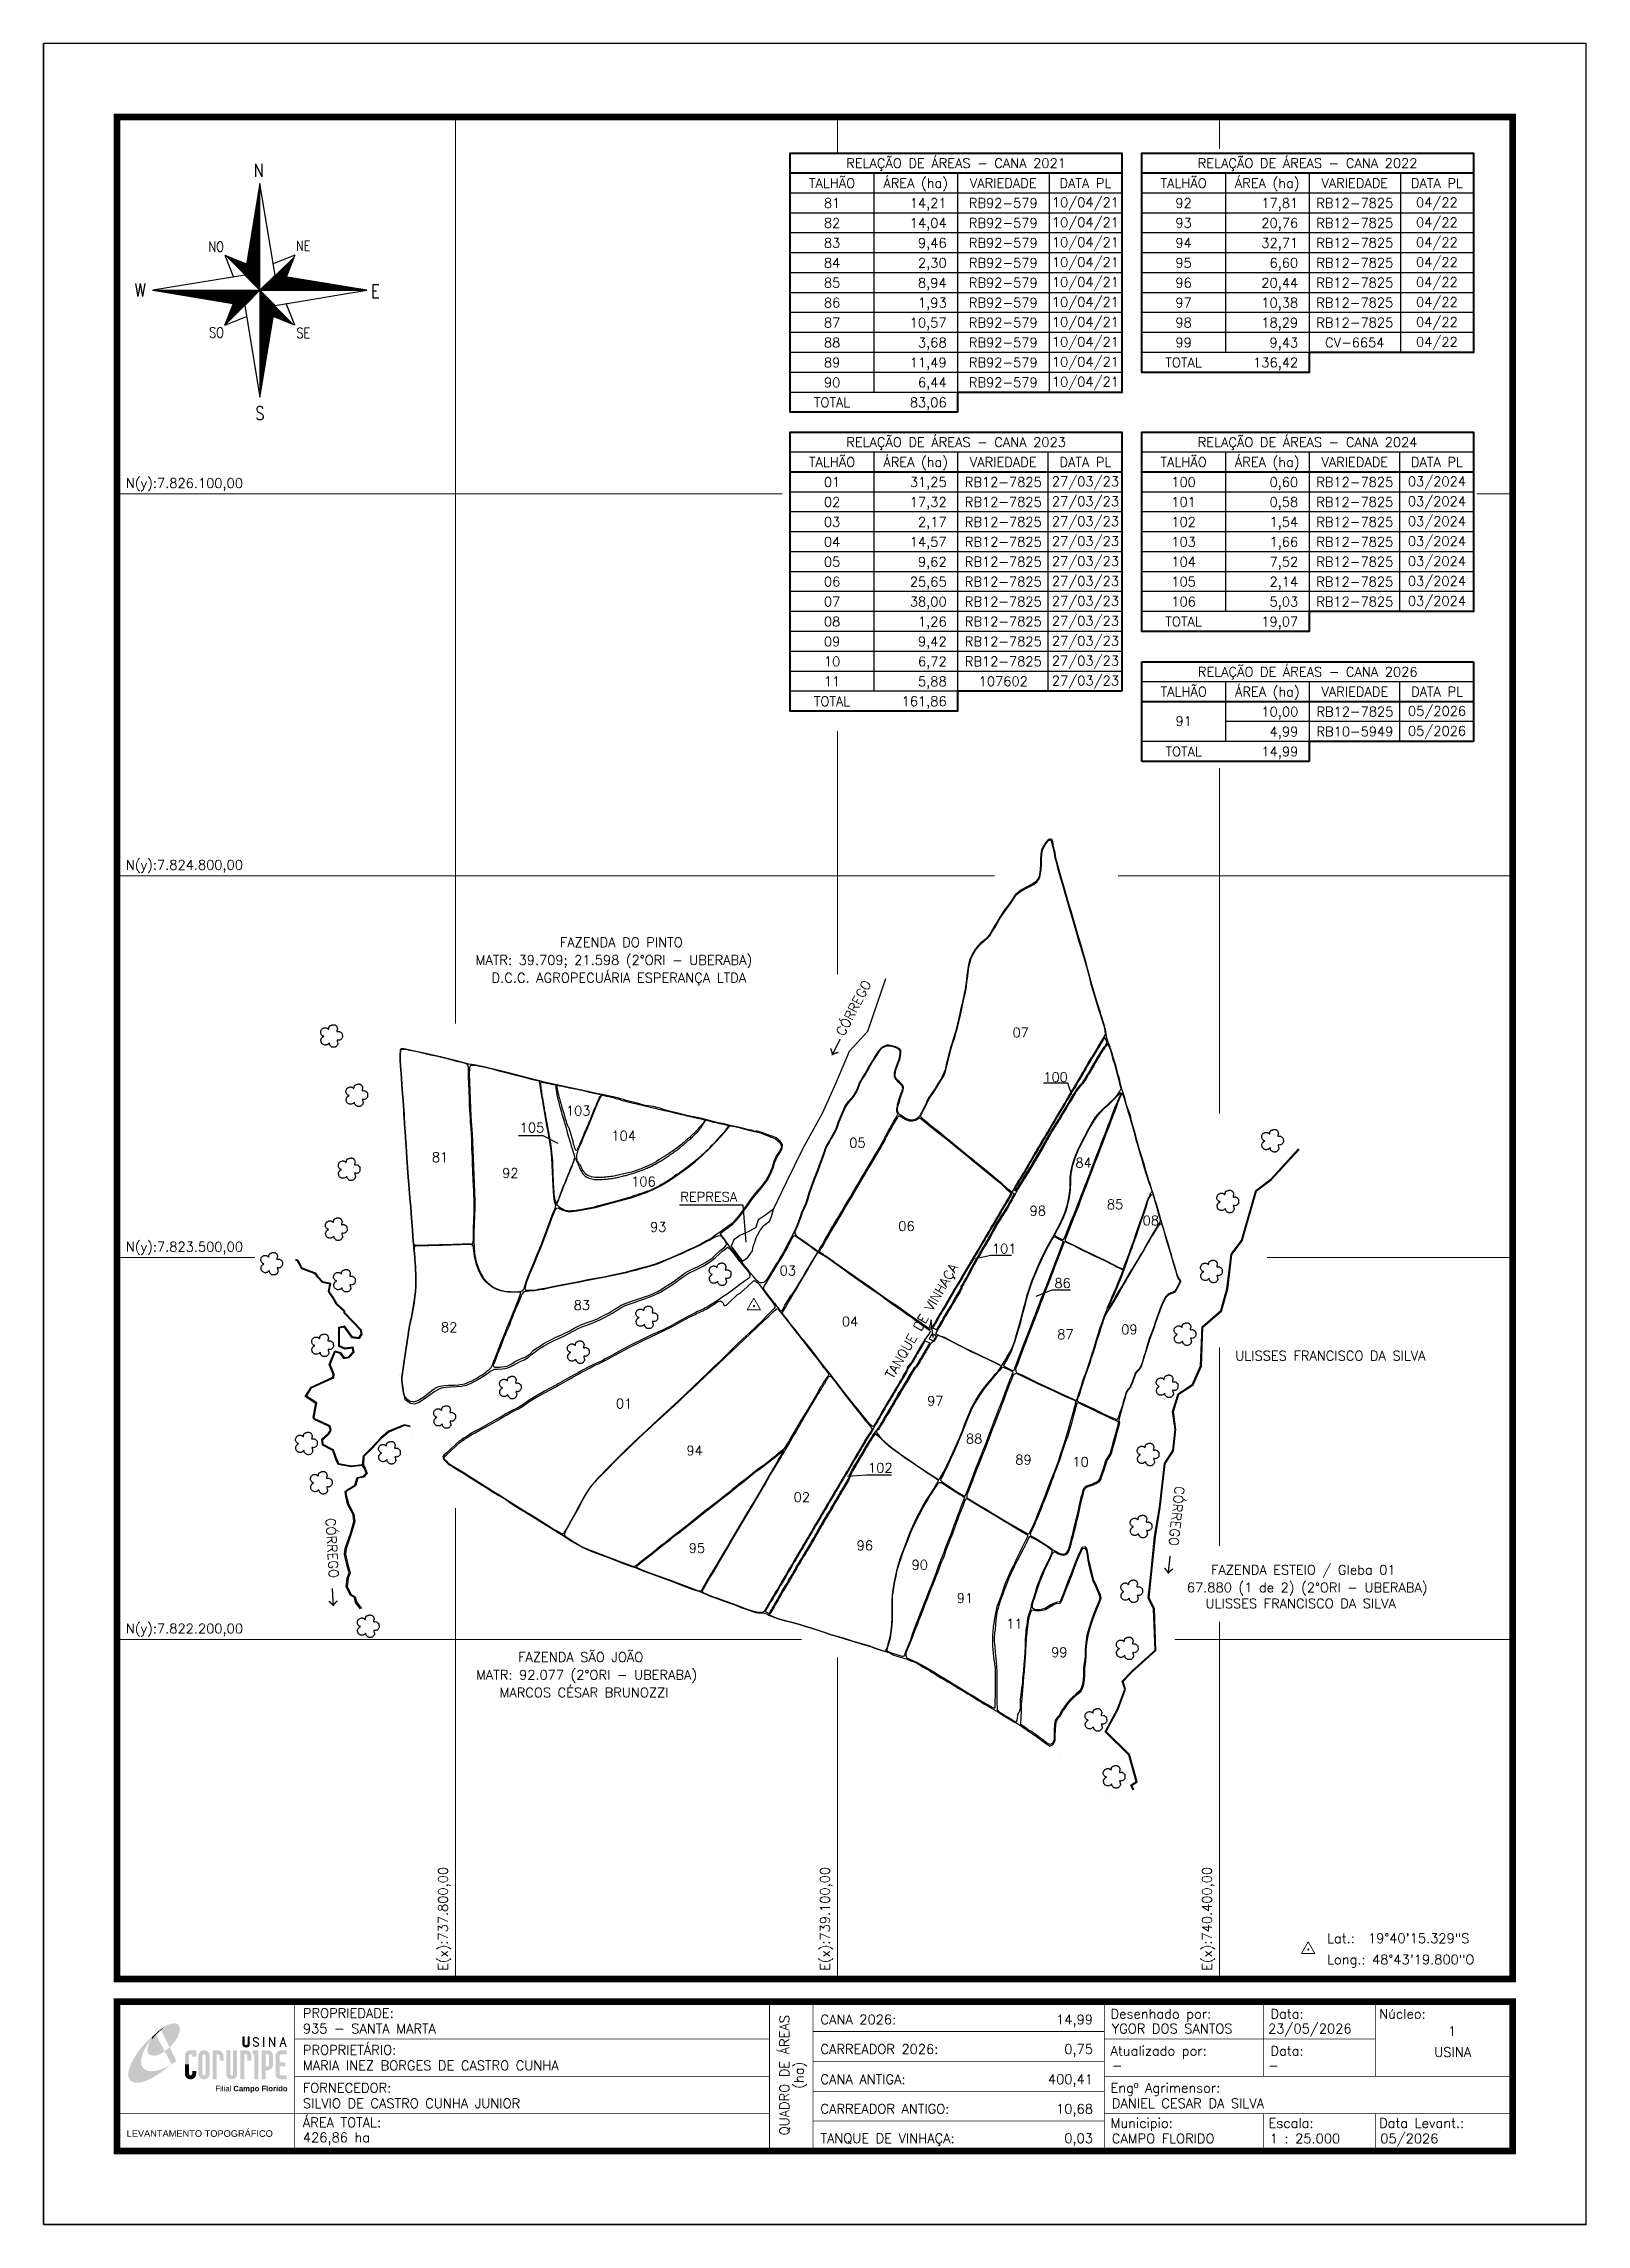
# Model space of a CAD drawing. Extents: x 736398 to 741648, y 7820208 to 7827633.
import ezdxf
from ezdxf.enums import TextEntityAlignment as Align

# ---------------------------------------------------------------- set-up
doc = ezdxf.new("R2010")
doc.units = 0
doc.linetypes.add('CONTINUO', pattern=[0])
doc.linetypes.add('LIN0', pattern=[0])
for name, color, linetype in [('0114000935', 1, 'Continuous'), ('0114000935001', 5, 'Continuous'), ('0114000935002', 5, 'Continuous'), ('0114000935003', 5, 'Continuous'), ('0114000935004', 5, 'Continuous'), ('0114000935005', 5, 'Continuous'), ('0114000935006', 5, 'Continuous'), ('0114000935007', 5, 'Continuous'), ('0114000935008', 5, 'Continuous'), ('0114000935009', 5, 'Continuous'), ('0114000935010', 5, 'Continuous'), ('0114000935011', 5, 'Continuous'), ('0114000935081', 5, 'Continuous'), ('0114000935082', 5, 'Continuous'), ('0114000935083', 5, 'Continuous'), ('0114000935084', 5, 'Continuous'), ('0114000935085', 5, 'Continuous'), ('0114000935086', 5, 'Continuous'), ('0114000935087', 5, 'Continuous'), ('0114000935088', 5, 'Continuous'), ('0114000935089', 5, 'Continuous'), ('0114000935090', 5, 'Continuous'), ('0114000935092', 5, 'Continuous'), ('0114000935093', 5, 'Continuous'), ('0114000935094', 5, 'Continuous'), ('0114000935095', 5, 'Continuous'), ('0114000935096', 5, 'Continuous'), ('0114000935097', 5, 'Continuous'), ('0114000935098', 5, 'Continuous'), ('0114000935099', 5, 'Continuous'), ('0114000935100', 5, 'Continuous'), ('0114000935101', 5, 'Continuous'), ('0114000935102', 5, 'Continuous'), ('0114000935103', 5, 'Continuous'), ('0114000935104', 5, 'Continuous'), ('0114000935105', 5, 'Continuous'), ('0114000935106', 5, 'Continuous'), ('0114000935107', 5, 'Continuous'), ('CERCA', 54, 'CERCA_TopoEVN'), ('CURSOS_D_AGUA', 174, 'Continuous'), ('MARGEM', 7, 'CONTINUO'), ('MATO', 3, 'Continuous'), ('QUADRO_DE_AREAS_CANA_2026', 7, 'Continuous'), ('QUADRO_DE_AREAS_CANA_ANTIGA', 7, 'Continuous'), ('SETA_NORTE', 3, 'Continuous'), ('TANQUE_DE_VINHAÇA', 7, 'Continuous'), ('TEXTO', 7, 'Continuous')]:
    doc.layers.add(name, color=color, linetype=linetype)
doc.layers.add('MALHA', color=253, linetype='Continuous', lineweight=13)
doc.styles.add('ARIAL', font='arial.ttf')
doc.styles.add('ROMANS', font='romans')
doc.styles.add('SIMPLEX', font='simplex', dxfattribs={"height": 0.2})
doc.styles.get("Standard").update_dxf_attribs({"font": 'arial.ttf'})
doc.linetypes.add('CERCA_TopoEVN', pattern='A,0.5,-0.2,["X",Standard,S=0.1,R=0,X=-0.1,Y=-0.05],-0.2', length=0.9)

msp = doc.modelspace()

# ---------------------------------------------------------------- texts
at = {"layer": 'MALHA', "style": 'ROMANS'}
for s, p in [('N(y):7.826.100,00', (736678, 7826120.6)), ('N(y):7.824.800,00', (736678, 7824820.6)), ('N(y):7.823.500,00', (736678, 7823520.6)), ('N(y):7.822.200,00', (736678, 7822220.6))]:
    msp.add_text(s, height=32.5, dxfattribs=at).set_placement(p)
for s, p in [('E(x):737.800,00', (737773.3, 7821071.4)), ('E(x):739.100,00', (739073.3, 7821071.4)), ('E(x):740.400,00', (740373.3, 7821071.4))]:
    msp.add_text(s, height=32.5, rotation=90, dxfattribs=at).set_placement(p)
at = {"layer": 'MARGEM', "linetype": 'Continuous', "lineweight": 9, "style": 'SIMPLEX'}
for s, p in [('PROPRIEDADE:', (737280.3, 7820943.7)), ('Desenhado por:', (740029, 7820941.2)), ('Data:', (740573.1, 7820941.2)), ('Núcleo:', (740942.7, 7820941.2)), ('PROPRIETÁRIO:', (737280.3, 7820818.4)), ('Atualizado por:', (740029, 7820815.3)), ('Data:', (740573.1, 7820815.3)), ('FORNECEDOR:', (737280.3, 7820689.3)), ('Engº Agrimensor:', (740029, 7820689.3)), ('ÁREA TOTAL:', (737280.3, 7820571.5)), ('Municipio:', (740029, 7820569.5)), ('Escala:', (740566.6, 7820569.5)), ('Data Levant.:', (740942.7, 7820569.5))]:
    msp.add_text(s, height=32.5, dxfattribs=at).set_placement(p, align=Align.TOP_LEFT)
at = {"layer": 'MARGEM', "linetype": 'Continuous', "style": 'SIMPLEX'}
for s, p in [('QUADRO DE ÁREAS', (738918.9, 7820716)), ('(ha)', (738968, 7820716))]:
    msp.add_text(s, height=32.5, rotation=90, dxfattribs=at).set_placement(p, align=Align.MIDDLE_CENTER)
for s, p in [('CANA 2026:', (739041.6, 7820921.9)), ('935 - SANTA MARTA', (737280.3, 7820890.9)), ('YGOR DOS SANTOS', (740033.2, 7820890.9)), ('23/05/2026', (740565, 7820890.9)), ('MARIA INEZ BORGES DE CASTRO CUNHA', (737280.3, 7820765.6)), ('CARREADOR 2026:', (739041.6, 7820821.2)), ('CANA ANTIGA:', (739041.6, 7820718.6)), ('-', (740033.2, 7820765.6)), ('SILVIO DE CASTRO CUNHA JUNIOR', (737280.3, 7820636.5)), ('CARREADOR ANTIGO:', (739041.6, 7820617.9)), ('DANIEL CESAR DA SILVA', (740033.2, 7820636.5)), ('426,86 ha', (737280.3, 7820520.5)), ('TANQUE DE VINHAÇA:', (739041.6, 7820517.6)), ('CAMPO FLORIDO', (740033.2, 7820516.8)), ('1 : 25.000', (740570.8, 7820516.8)), ('05/2026', (740946.9, 7820516.8))]:
    msp.add_text(s, height=32.5, dxfattribs=at).set_placement(p, align=Align.TOP_LEFT)
for s, p in [('14,99', (739969.1, 7820921.9)), ('0,75', (739969.1, 7820821.2)), ('400,41', (739969.1, 7820718.6)), ('10,68', (739969.1, 7820617.9)), ('0,03', (739969.1, 7820517.6))]:
    msp.add_text(s, height=32.5, dxfattribs=at).set_placement(p, align=Align.TOP_RIGHT)
for s, p in [('1', (741191.7, 7820882.3)), ('USINA', (741193.4, 7820811))]:
    msp.add_text(s, height=32.5, dxfattribs=at).set_placement(p, align=Align.TOP_CENTER)
at = {"layer": 'MARGEM', "color": 7, "linetype": 'Continuous', "style": 'SIMPLEX'}
msp.add_text('-', height=32.5, dxfattribs=at).set_placement((740565, 7820765.6), align=Align.TOP_LEFT)
at = {"layer": 'MARGEM', "color": 7, "linetype": 'ByBlock'}
msp.add_text('LEVANTAMENTO TOPOGRÁFICO', height=22.5, dxfattribs=at).set_placement((736929.2, 7820517.5), align=Align.MIDDLE_CENTER)
at = {"layer": 'QUADRO_DE_AREAS_CANA_2026', "linetype": 'Continuous', "style": 'SIMPLEX'}
for s, p in [('RELAÇÃO DE ÁREAS - CANA 2026', (740699.8, 7825494.4)), ('TALHÃO', (740277.9, 7825426.6)), ('ÁREA (ha)', (740562.5, 7825426.6)), ('VARIEDADE', (740860.5, 7825426.6)), ('DATA PL', (741140.1, 7825426.6)), ('RB12-7825', (740860.5, 7825358.7)), ('05/2026', (741140.1, 7825360.9)), ('91', (740277.9, 7825326.3)), ('RB10-5949', (740860.5, 7825290.9)), ('05/2026', (741140.1, 7825293.1)), ('TOTAL', (740277.9, 7825223))]:
    msp.add_text(s, height=32.5, dxfattribs=at).set_placement(p, align=Align.MIDDLE_CENTER)
for s, p in [('10,00', (740667.9, 7825342.3)), ('4,99', (740667.9, 7825274.4)), ('14,99', (740667.9, 7825206.6))]:
    msp.add_text(s, height=32.5, dxfattribs=at).set_placement(p, align=Align.RIGHT)
at = {"layer": 'QUADRO_DE_AREAS_CANA_ANTIGA', "linetype": 'Continuous', "style": 'SIMPLEX'}
for s, p in [('RELAÇÃO DE ÁREAS - CANA 2021', (739503.1, 7827226.1)), ('RELAÇÃO DE ÁREAS - CANA 2022', (740699.4, 7827226.1)), ('TALHÃO', (739081.2, 7827158.2)), ('ÁREA (ha)', (739365.8, 7827158.2)), ('VARIEDADE', (739663.8, 7827158.2)), ('DATA PL', (739943.4, 7827158.2)), ('TALHÃO', (740277.5, 7827158.2)), ('ÁREA (ha)', (740562.1, 7827158.2)), ('VARIEDADE', (740860.1, 7827158.2)), ('DATA PL', (741139.7, 7827158.2)), ('81', (739081.2, 7827090.4)), ('RB92-579', (739663.8, 7827090.4)), ('10/04/21', (739943.4, 7827092.6)), ('92', (740277.5, 7827090.4)), ('RB12-7825', (740860.1, 7827090.4)), ('04/22', (741139.6, 7827092.6)), ('82', (739081.2, 7827022.5)), ('RB92-579', (739663.8, 7827022.5)), ('10/04/21', (739943.4, 7827024.7)), ('93', (740277.5, 7827022.5)), ('RB12-7825', (740860.1, 7827022.5)), ('04/22', (741139.6, 7827024.7)), ('83', (739081.2, 7826954.7)), ('RB92-579', (739663.8, 7826954.7)), ('10/04/21', (739943.4, 7826956.9)), ('94', (740277.5, 7826954.7)), ('RB12-7825', (740860.1, 7826954.7)), ('04/22', (741139.6, 7826956.9)), ('84', (739081.2, 7826886.8)), ('RB92-579', (739663.8, 7826886.8)), ('10/04/21', (739943.4, 7826889)), ('10/04/21', (739943.4, 7826821.2)), ('95', (740277.5, 7826886.8)), ('RB12-7825', (740860.1, 7826886.8)), ('04/22', (741139.6, 7826889)), ('04/22', (741139.6, 7826821.2)), ('85', (739081.2, 7826819)), ('86', (739081.2, 7826751.1)), ('RB92-579', (739663.8, 7826819)), ('RB92-579', (739663.8, 7826751.1)), ('10/04/21', (739943.4, 7826753.3)), ('96', (740277.5, 7826819)), ('97', (740277.5, 7826751.1)), ('RB12-7825', (740860.1, 7826819)), ('RB12-7825', (740860.1, 7826751.1)), ('04/22', (741139.6, 7826753.3)), ('87', (739081.2, 7826683.2)), ('RB92-579', (739663.8, 7826683.2)), ('10/04/21', (739943.4, 7826685.4)), ('98', (740277.5, 7826683.2)), ('RB12-7825', (740860.1, 7826683.2)), ('04/22', (741139.6, 7826685.4)), ('88', (739081.2, 7826615.4)), ('RB92-579', (739663.8, 7826615.4)), ('10/04/21', (739943.4, 7826617.6)), ('99', (740277.5, 7826615.4)), ('CV-6654', (740860.1, 7826615.4)), ('04/22', (741139.6, 7826617.6)), ('89', (739081.2, 7826547.5)), ('RB92-579', (739663.8, 7826547.5)), ('10/04/21', (739943.4, 7826549.7)), ('TOTAL', (740277.5, 7826547.5)), ('90', (739081.2, 7826479.7)), ('RB92-579', (739663.8, 7826479.7)), ('10/04/21', (739943.4, 7826481.9)), ('TOTAL', (739081.2, 7826411.8)), ('RELAÇÃO DE ÁREAS - CANA 2023', (739503.1, 7826276.1)), ('RELAÇÃO DE ÁREAS - CANA 2024', (740699.4, 7826276.1)), ('TALHÃO', (739081.2, 7826208.3)), ('ÁREA (ha)', (739365.8, 7826208.3)), ('VARIEDADE', (739663.8, 7826208.3)), ('DATA PL', (739943.4, 7826208.3)), ('TALHÃO', (740277.5, 7826208.3)), ('ÁREA (ha)', (740562.1, 7826208.3)), ('VARIEDADE', (740860.1, 7826208.3)), ('DATA PL', (741139.7, 7826208.3)), ('01', (739081.2, 7826140.4)), ('RB12-7825', (739663.8, 7826140.4)), ('27/03/23', (739943.4, 7826142.6)), ('100', (740277.5, 7826140.4)), ('RB12-7825', (740860.1, 7826140.4)), ('03/2024', (741139.6, 7826142.6)), ('02', (739081.2, 7826072.6)), ('RB12-7825', (739663.8, 7826072.6)), ('27/03/23', (739943.4, 7826074.8)), ('27/03/23', (739943.4, 7826006.9)), ('101', (740277.5, 7826072.6)), ('RB12-7825', (740860.1, 7826072.6)), ('03/2024', (741139.6, 7826074.8)), ('03/2024', (741139.6, 7826006.9)), ('03', (739081.2, 7826004.7)), ('04', (739081.2, 7825936.9)), ('RB12-7825', (739663.8, 7826004.7)), ('RB12-7825', (739663.8, 7825936.9)), ('27/03/23', (739943.4, 7825939.1)), ('102', (740277.5, 7826004.7)), ('103', (740277.5, 7825936.9)), ('RB12-7825', (740860.1, 7826004.7)), ('RB12-7825', (740860.1, 7825936.9)), ('03/2024', (741139.6, 7825939.1)), ('05', (739081.2, 7825869)), ('RB12-7825', (739663.8, 7825869)), ('27/03/23', (739943.4, 7825871.2)), ('104', (740277.5, 7825869)), ('RB12-7825', (740860.1, 7825869)), ('03/2024', (741139.6, 7825871.2)), ('06', (739081.2, 7825801.2)), ('RB12-7825', (739663.8, 7825801.2)), ('27/03/23', (739943.4, 7825803.4)), ('105', (740277.5, 7825801.2)), ('RB12-7825', (740860.1, 7825801.2)), ('03/2024', (741139.6, 7825803.4)), ('07', (739081.2, 7825733.3)), ('RB12-7825', (739663.8, 7825733.3)), ('27/03/23', (739943.4, 7825735.5)), ('106', (740277.5, 7825733.3)), ('RB12-7825', (740860.1, 7825733.3)), ('03/2024', (741139.6, 7825735.5)), ('08', (739081.2, 7825665.5)), ('RB12-7825', (739663.8, 7825665.5)), ('27/03/23', (739943.4, 7825667.7)), ('TOTAL', (740277.5, 7825665.5)), ('09', (739081.2, 7825597.6)), ('RB12-7825', (739663.8, 7825597.6)), ('27/03/23', (739943.4, 7825599.8)), ('10', (739081.2, 7825529.8)), ('RB12-7825', (739663.8, 7825529.8)), ('27/03/23', (739943.4, 7825532)), ('11', (739081.2, 7825461.9)), ('107602', (739663.8, 7825461.9)), ('27/03/23', (739943.4, 7825464.1)), ('TOTAL', (739081.2, 7825394))]:
    msp.add_text(s, height=32.5, dxfattribs=at).set_placement(p, align=Align.MIDDLE_CENTER)
for s, p in [('14,21', (739471.1, 7827073.9)), ('17,81', (740667.4, 7827073.9)), ('14,04', (739471.1, 7827006.1)), ('20,76', (740667.4, 7827006.1)), ('9,46', (739471.1, 7826938.2)), ('32,71', (740667.4, 7826938.2)), ('2,30', (739471.1, 7826870.4)), ('6,60', (740667.4, 7826870.4)), ('8,94', (739471.1, 7826802.5)), ('1,93', (739471.1, 7826734.7)), ('20,44', (740667.4, 7826802.5)), ('10,38', (740667.4, 7826734.7)), ('10,57', (739471.1, 7826666.8)), ('18,29', (740667.4, 7826666.8)), ('3,68', (739471.1, 7826599)), ('9,43', (740667.4, 7826599)), ('11,49', (739471.1, 7826531.1)), ('136,42', (740667.4, 7826531.1)), ('6,44', (739471.1, 7826463.3)), ('83,06', (739471.1, 7826395.4)), ('31,25', (739471.1, 7826124)), ('0,60', (740667.4, 7826124)), ('17,32', (739471.1, 7826056.2)), ('0,58', (740667.4, 7826056.2)), ('14,57', (739471.1, 7825920.4)), ('2,17', (739471.1, 7825988.3)), ('1,54', (740667.4, 7825988.3)), ('1,66', (740667.4, 7825920.4)), ('9,62', (739471.1, 7825852.6)), ('7,52', (740667.4, 7825852.6)), ('25,65', (739471.1, 7825784.7)), ('2,14', (740667.4, 7825784.7)), ('38,00', (739471.1, 7825716.9)), ('5,03', (740667.4, 7825716.9)), ('1,26', (739471.1, 7825649)), ('19,07', (740667.4, 7825649)), ('9,42', (739471.1, 7825581.2)), ('6,72', (739471.1, 7825513.3)), ('5,88', (739471.1, 7825445.5)), ('161,86', (739471.1, 7825377.6))]:
    msp.add_text(s, height=32.5, dxfattribs=at).set_placement(p, align=Align.RIGHT)
at = {"layer": 'SETA_NORTE', "color": 0, "lineweight": 30, "style": 'ROMANS', "width": 0.8}
for s, height, p in [('N ', 45.15, (737112.8, 7827179.1)), ('NO', 34.73, (736959.2, 7826924.5)), ('NE', 34.73, (737256.7, 7826927.1)), ('W', 45.1, (736707.9, 7826771.7)), ('E', 45.1, (737512.5, 7826767.4)), ('SO', 34.73, (736961.5, 7826631.9)), ('SE', 34.73, (737258.5, 7826630.6)), ('S', 45.1, (737118.4, 7826352.7))]:
    msp.add_text(s, height=height, dxfattribs=at).set_placement(p)
at = {"layer": 'TEXTO', "style": 'SIMPLEX'}
for s, p in [('FAZENDA DO PINTO', (738155, 7824557.1)), ('MATR: 39.709; 21.598 (2°ORI - UBERABA)', (737868.1, 7824496.7)), ('D.C.C. AGROPECUÁRIA ESPERANÇA LTDA', (737922.5, 7824436.4)), ('100', (739800.1, 7824098)), ('REPRESA', (738564.6, 7823690.4)), ('101', (739625.1, 7823514)), ('ULISSES FRANCISCO DA SILVA', (740453.5, 7823149.6)), ('67.880 (1 de 2) (2°ORI - UBERABA)', (740288.7, 7822360.2)), ('FAZENDA ESTEIO / Gleba 01', (740370.9, 7822420.6)), ('ULISSES FRANCISCO DA SILVA', (740352.3, 7822306)), ('FAZENDA SÃO JOÃO', (738012.5, 7822123.4)), ('MATR: 92.077 (2°ORI - UBERABA)', (737869.6, 7822063)), ('MARCOS CÉSAR BRUNOZZI', (737949.4, 7822002.7)), ('Lat.:  19°40\'15.329"S', (740765.7, 7821166, 492.6)), ('Long.: 48°43\'19.800"O', (740765.7, 7821093.6, 492.6))]:
    msp.add_text(s, height=32.5, dxfattribs=at).set_placement(p)
at = {"layer": 'TEXTO', "linetype": 'Continuous', "style": 'SIMPLEX'}
for s, p in [('07', (739695.1, 7824250)), ('105', (738018.2, 7823926.1)), ('103', (738175.3, 7823983.5)), ('104', (738330.3, 7823898.4)), ('05', (739139.6, 7823874.6)), ('81', (737719, 7823825.3)), ('92', (737958.5, 7823771.5)), ('84', (739909.4, 7823806.5)), ('106', (738397.5, 7823742.3)), ('98', (739753.4, 7823643.3)), ('85', (740016.4, 7823664.7)), ('93', (738461.7, 7823588.1)), ('06', (739306.6, 7823590.7)), ('08', (740138.2, 7823609.7)), ('03', (738902.9, 7823439.4)), ('86', (739837.9, 7823396.8)), ('83', (738201.9, 7823321.5)), ('82', (737750.1, 7823246.4)), ('04', (739114.4, 7823265.9)), ('09', (740065.1, 7823239.1)), ('01', (738345.6, 7822986.4)), ('97', (739404.7, 7822995.6)), ('94', (738585.6, 7822826.8)), ('88', (739536.6, 7822867.1)), ('89', (739704.8, 7822795.6)), ('10', (739899, 7822788.1)), ('02', (738950.5, 7822667.7)), ('96', (739164.8, 7822503.6)), ('95', (738593.3, 7822494.4)), ('90', (739351.8, 7822437.8)), ('91', (739505.6, 7822324.2)), ('11', (739673.9, 7822237.2)), ('99', (739826.8, 7822139.8))]:
    msp.add_text(s, height=32.5, dxfattribs=at).set_placement(p)
msp.add_text('87', height=32.5, dxfattribs=at).set_placement((739847.4, 7823254.5), align=Align.TOP_LEFT)
at = {"layer": 'TEXTO', "color": 7, "style": 'SIMPLEX'}
msp.add_text('102', height=32.5, dxfattribs=at).set_placement((739203.5, 7822767.8))
at = {"layer": 'TEXTO', "attachment_point": 1, "style": 'SIMPLEX'}
for s, insert, char_height, width, rotation in [('CÓRREGO', (739092.8, 7824266.4), 32.5, 219.305, 62.58443), ('{\\fSimSun|b0|i0|c134|p2;←}', (739057.8, 7824196.5), 50, 219.305, 63), ('{\\Fsimplex;\\W0.93029; }TANQUE DE VINHAÇA', (739249.9, 7823082.6), 32.5, 571.615, 59.78565), ('CÓRREGO', (740280.8, 7822719.9), 32.5, 219.305, 263.88825), ('CÓRREGO', (737390.1, 7822614.4), 32.5, 219.305, 273.34375), ('{\\fSimSun|b0|i0|c134|p2;→}', (740255.9, 7822484.6), 50, 219.305, 263.88825), ('{\\fSimSun|b0|i0|c134|p2;→}', (737404.2, 7822378.2), 50, 219.305, 273.34375)]:
    msp.add_mtext(s, dxfattribs=dict(at, insert=insert, char_height=char_height, width=width, rotation=rotation))

# ---------------------------------------------------------------- blocks, each defined once
blk = doc.blocks.new('A$C78F83FB3')
at = {"layer": 'MARGEM'}
h = blk.add_hatch(color=20, dxfattribs=at)
edge = h.paths.add_edge_path()
edge.add_ellipse((19.49, 23.77), major_axis=(-6.68, -6.67), ratio=0.469426, start_angle=292.73277, end_angle=601.25787)
edge.add_ellipse((22.83, 22.05), major_axis=(12.64, 11.29), ratio=0.457614, start_angle=79.90686, end_angle=107.91393)
edge = h.paths.add_edge_path()
edge.add_ellipse((18.28, 18.7), major_axis=(13.95, 13.59), ratio=0.386848, start_angle=63.96117, end_angle=264.59932)
edge.add_ellipse((22.83, 22.05), major_axis=(12.64, 11.29), ratio=0.457614, start_angle=107.91393, end_angle=245.11815, ccw=False)
edge.add_ellipse((19.49, 23.77), major_axis=(-6.68, -6.67), ratio=0.469426, start_angle=241.25787, end_angle=292.73277, ccw=False)
for color, points in [(20, [(15.46, 26.12), (14.17, 24.81), (14.06, 24.24), (14.39, 23.97), (14.67, 24.54), (19.47, 29.32), (18.48, 28.66), (17.31, 27.78)]), (7, [(58.42, 24.9), (57.9, 24.9), (57.9, 21.73, -0.414214), (57.15, 20.98), (56.84, 20.98, -0.414214), (56.09, 21.73), (56.09, 24.9), (55.57, 24.9), (55.57, 21.73, 0.414214), (56.84, 20.46), (57.15, 20.46, 0.414214), (58.42, 21.73)]), (7, [(61.7, 24.9), (61.23, 24.9, 0.396318), (60.04, 23.78), (60.04, 23.72, 0.151912), (60.39, 22.97), (60.46, 22.92), (62.18, 22), (62.85, 21.83, 0.12407), (62.51, 22.42), (60.75, 23.36, -0.13192), (60.56, 23.77, -0.385578), (61.23, 24.37), (61.7, 24.37, -0.414214), (62.37, 23.7), (62.89, 23.7, 0.414214)]), (7, [(62.37, 23.7), (62.89, 23.7, 0.414214), (61.7, 24.9), (61.23, 24.9, 0.396318), (60.04, 23.78), (60.04, 23.72, 0.151912), (60.39, 22.97), (60.46, 22.92), (62.18, 22), (62.18, 22, -0.131921), (62.37, 21.59, -0.385578), (61.7, 20.98), (61.23, 20.98, -0.414214), (60.56, 21.65), (60.04, 21.65, 0.414214), (61.23, 20.46), (61.7, 20.46, 0.402546), (62.89, 21.61, 0.165292), (62.51, 22.42), (60.75, 23.36, -0.13192), (60.56, 23.77, -0.385578), (61.23, 24.37), (61.7, 24.37, -0.414214)]), (7, [(30.97, 12.46), (29.13, 12.46), (29.13, 8.21, 1), (34.29, 8.21), (34.29, 9.41), (32.45, 9.41), (32.45, 8.21, -1), (30.97, 8.21)])]:
    blk.add_hatch(color=color, dxfattribs=at).paths.add_polyline_path(points)
h = blk.add_hatch(color=7, dxfattribs=at)
h.paths.add_polyline_path([(65.24, 24.9), (64.72, 24.9), (64.72, 20.46), (65.24, 20.46)])
h.paths.add_polyline_path([(67.38, 20.46), (67.9, 20.46), (67.9, 23.74), (69.74, 20.46), (70.23, 20.46), (70.23, 24.9), (69.71, 24.9), (69.71, 21.58), (67.85, 24.9), (67.38, 24.9)])
h.paths.add_polyline_path([(72.17, 20.46), (72.72, 20.46), (73.14, 21.73), (74.49, 21.73), (74.9, 20.46), (75.45, 20.46), (74, 24.9), (73.62, 24.9)])
h.paths.add_polyline_path([(73.81, 23.8), (74.32, 22.25), (73.31, 22.25)], flags=16)
h = blk.add_hatch(color=7, dxfattribs=at)
h.paths.add_polyline_path([(31.71, 18.93, 0.414214), (29.13, 16.35), (29.13, 12.46), (30.97, 12.46), (30.97, 16.35, -0.414214), (31.71, 17.09), (32.45, 17.09), (32.45, 16.02), (34.29, 16.02), (34.29, 18.93)])
h.paths.add_polyline_path([(44.15, 17.09, -0.414214), (44.89, 16.35), (44.89, 14.1), (46.72, 14.1), (46.72, 16.17, 0.433937), (44.15, 18.93), (41.77, 18.93), (41.77, 12.46), (43.61, 12.46), (43.61, 17.09)])
h.paths.add_polyline_path([(43.61, 12.46), (41.77, 12.46), (41.77, 5.62), (43.61, 5.62)])
h.paths.add_polyline_path([(47.92, 12.46), (49.75, 12.46), (49.75, 18.93), (47.92, 18.93)])
h.paths.add_polyline_path([(52.91, 18.93), (51.08, 18.93), (51.08, 12.46), (52.91, 12.46)])
h.paths.add_polyline_path([(51.08, 8.12, -1), (49.75, 8.12), (49.75, 12.46), (47.92, 12.46), (47.92, 8.12, 1), (52.91, 8.12), (52.91, 12.46), (51.08, 12.46)])
h.paths.add_polyline_path([(54.41, 12.46), (56.25, 12.46), (56.25, 17.09), (56.79, 17.09, -0.414214), (57.53, 16.35), (57.53, 14.1), (59.36, 14.1), (59.36, 16.17, 0.433937), (56.79, 18.93), (54.41, 18.93)])
h.paths.add_polyline_path([(56.25, 12.46), (54.41, 12.46), (54.41, 5.62), (56.25, 5.62)])
h.paths.add_polyline_path([(60.73, 12.46), (62.58, 12.46), (62.58, 18.93), (60.02, 18.93), (60.02, 17.08), (60.73, 17.08)])
h.paths.add_polyline_path([(62.58, 12.46), (60.73, 12.46), (60.73, 5.62), (62.58, 5.62)])
h.paths.add_polyline_path([(64.06, 12.46), (65.82, 12.46), (65.82, 17.17), (66.66, 17.17, -0.450417), (67.48, 16.25), (67.48, 12.46), (69.24, 12.46, 0.002307), (69.24, 12.48, 0.005282), (69.23, 12.54, -0.000938), (69.23, 12.53), (69.23, 16.17, 0.433937), (66.66, 18.93), (64.06, 18.93)])
h.paths.add_polyline_path([(64.06, 5.62), (65.82, 5.62), (65.82, 9.77), (66.66, 9.77, 0.426056), (69.24, 12.46), (67.48, 12.46), (67.48, 12.45, -0.450417), (66.66, 11.53), (65.82, 11.53), (65.82, 12.46), (64.06, 12.46)])
h.paths.add_polyline_path([(70.37, 12.46), (74.87, 12.46), (74.87, 13.44), (72.21, 13.44), (72.21, 16.35, -0.414214), (72.95, 17.09), (75.38, 17.09), (75.38, 18.93), (72.95, 18.93, 0.414214), (70.37, 16.35)])
h.paths.add_polyline_path([(72.21, 11.62), (74.87, 11.62), (74.87, 12.46), (70.37, 12.46), (70.37, 8.21, 0.414214), (72.95, 5.62), (75.38, 5.62), (75.38, 7.47), (72.95, 7.47, -0.414214), (72.21, 8.21)])
h = blk.add_hatch(color=7, dxfattribs=at)
h.paths.add_polyline_path([(35.29, 16.35), (35.29, 8.21, 1), (40.46, 8.21, 0.016978), (40.45, 8.38), (40.45, 16.17, 0.433937), (37.88, 18.93), (37.87, 18.93, 0.41391)])
h.paths.add_polyline_path([(38.62, 16.35), (38.62, 8.21, -1), (37.13, 8.21), (37.13, 16.35, -1)], flags=16)
at = {"layer": 'MARGEM', "linetype": 'Continuous'}
blk.add_lwpolyline([(58.42, 24.9), (57.9, 24.9), (57.9, 21.73, -0.414214), (57.15, 20.98), (56.84, 20.98, -0.414214), (56.09, 21.73), (56.09, 24.9), (55.57, 24.9), (55.57, 21.73, 0.414214), (56.84, 20.46), (57.15, 20.46, 0.414214), (58.42, 21.73), (58.42, 24.9)], format="xyb", close=True, dxfattribs=at)
at = {"layer": 'MARGEM', "color": 252, "insert": (43.05, 2.72), "char_height": 2.5, "width": 33.0271, "attachment_point": 1, "style": 'ARIAL'}
blk.add_mtext('Filial {\\fArial|b1|i0|c0|p34;Campo Florido}', dxfattribs=at)
blk = doc.blocks.new('MATO')
at = {"layer": 'MATO', "linetype": 'LIN0', "elevation": 1413.2, "flags": 128}
blk.add_lwpolyline([(737601.9, 7822485.5), (737601, 7822484.7), (737600, 7822483.8), (737598.9, 7822483), (737597.7, 7822482.6), (737596.4, 7822482.5), (737595.1, 7822482.5), (737594.1, 7822482.7), (737593.3, 7822483.1), (737592.5, 7822483.6), (737591.7, 7822484.1), (737591.1, 7822484.8), (737590.6, 7822485.4), (737590.2, 7822486.1), (737589.9, 7822486.8), (737589.8, 7822487.6), (737589.6, 7822488.6), (737589.5, 7822489.7), (737589.6, 7822490.8), (737589.8, 7822491.5), (737590.2, 7822492.2), (737590.6, 7822492.7), (737590.9, 7822493.3), (737591.2, 7822493.8), (737591.7, 7822494.2), (737592.5, 7822494.8), (737593.3, 7822495.3), (737593.8, 7822495.7), (737593.6, 7822495.9), (737593.1, 7822496), (737592.5, 7822496.1), (737592, 7822496.4), (737591.6, 7822496.8), (737591.1, 7822497.3), (737590.5, 7822498), (737590, 7822498.8), (737589.5, 7822499.8), (737589.2, 7822500.7), (737589.2, 7822501.7), (737589.2, 7822502.8), (737589.5, 7822503.9), (737589.9, 7822505), (737590.4, 7822505.9), (737590.7, 7822506.4), (737591.1, 7822506.7), (737591.6, 7822507), (737592.2, 7822507.5), (737593, 7822508), (737593.8, 7822508.4), (737594.6, 7822508.6), (737595.4, 7822508.7), (737596.1, 7822508.7), (737596.8, 7822508.7), (737597.4, 7822508.6), (737598, 7822508.4), (737598.5, 7822508.3), (737599, 7822508), (737599.4, 7822507.7), (737600, 7822507.1), (737600.6, 7822506.6), (737601, 7822506.3), (737601.3, 7822507), (737601.4, 7822508), (737601.5, 7822509.1), (737601.6, 7822509.5), (737601.8, 7822509.8), (737601.9, 7822510.1), (737602.3, 7822510.7), (737602.7, 7822511.2), (737603.1, 7822511.7), (737603.7, 7822511.9), (737604.3, 7822512.1), (737604.9, 7822512.3), (737605.5, 7822512.6), (737606.1, 7822512.9), (737606.7, 7822513.1), (737607.3, 7822513.2), (737608, 7822513.3), (737608.6, 7822513.3), (737609.3, 7822513.2), (737609.9, 7822513.2), (737610.5, 7822513), (737611, 7822512.8), (737611.5, 7822512.5), (737612, 7822512.2), (737612.4, 7822511.9), (737612.8, 7822511.5), (737613.1, 7822511), (737613.5, 7822510.4), (737613.8, 7822509.8), (737614.1, 7822509.1), (737614.3, 7822508.4), (737614.5, 7822507.7), (737614.5, 7822506.9), (737614.1, 7822505.5), (737613.7, 7822504.2), (737613.6, 7822503.1), (737614.3, 7822502.9), (737615.2, 7822502.9), (737616.3, 7822503.1), (737617.1, 7822503), (737617.8, 7822502.9), (737618.5, 7822502.6), (737619.3, 7822502.1), (737620, 7822501.5), (737620.6, 7822500.9), (737621.1, 7822500.7), (737621.5, 7822500.3), (737621.8, 7822499.6), (737622, 7822497.9), (737622.1, 7822496.1), (737622.1, 7822494.3), (737621.8, 7822493.3), (737621.3, 7822492.5), (737620.8, 7822491.9), (737620.3, 7822491.3), (737619.7, 7822490.8), (737619.1, 7822490.4), (737618.2, 7822490), (737617.3, 7822489.8), (737616.4, 7822489.6), (737615.4, 7822489.9), (737614.5, 7822490), (737614, 7822489.8), (737614.3, 7822488.4), (737614.8, 7822486.6), (737615.3, 7822484.9), (737615.2, 7822484), (737615, 7822483.4), (737614.7, 7822482.8), (737614.3, 7822482.1), (737613.8, 7822481.4), (737613.2, 7822480.8), (737612.8, 7822480.3), (737612.2, 7822479.9), (737611.7, 7822479.5), (737611, 7822479.3), (737610.2, 7822479.1), (737609.4, 7822479), (737608.7, 7822479), (737607.9, 7822479), (737607.2, 7822479.1), (737606.6, 7822479.2), (737606.1, 7822479.3), (737605.6, 7822479.6), (737604.9, 7822480.1), (737604.3, 7822480.8), (737603.7, 7822481.5), (737603.1, 7822482), (737602.7, 7822482.5), (737602.4, 7822483.1), (737602.3, 7822484.1), (737602.1, 7822485), (737602, 7822485.7), (737602, 7822485.7)], dxfattribs=at)

# ---------------------------------------------------------------- hatches: boundary and pattern name
at = {"layer": 'SETA_NORTE', "linetype": 'Continuous'}
h = msp.add_hatch(dxfattribs=at)
h.set_pattern_fill('ANSI31', color=256, scale=0.69454, angle=270, style=0)
h.set_pattern_definition([(315, (-353606.7674, 7896428.8086), (1.5592864015, 1.5592864015), [])])
h.paths.add_polyline_path([(737082.4, 7826844.7), (737088.7, 7826882.8), (737014.7, 7826912.5)])
h = msp.add_hatch(dxfattribs=at)
h.set_pattern_fill('ANSI31', color=256, scale=0.69454, angle=180, style=0)
h.set_pattern_definition([(225, (806769.4802, 8917533.9314), (1.5592864015, -1.5592864015), [])])
h.paths.add_polyline_path([(737185.4, 7826844.7), (737223.5, 7826838.5), (737253.2, 7826912.5)])
h = msp.add_hatch(dxfattribs=at)
h.set_pattern_fill('ANSI31', color=256, scale=0.69454, style=0)
h.set_pattern_definition([(45, (667498.3554, 6736052.561), (-1.5592864015, 1.5592864015), [])])
h.paths.add_polyline_path([(737082.4, 7826741.8), (737044.4, 7826748), (737014.7, 7826674)])
h = msp.add_hatch(dxfattribs=at)
h.set_pattern_fill('ANSI31', color=256, scale=0.69454, angle=90, style=0)
h.set_pattern_definition([(135, (1827874.603, 7757157.6838), (-1.5592864015, -1.5592864015), [])])
h.paths.add_polyline_path([(737185.4, 7826741.8), (737179.1, 7826703.7), (737253.2, 7826674)])

# ---------------------------------------------------------------- linework, layer by layer
at = {"layer": '0114000935'}
msp.add_lwpolyline([(739291.9, 7822146.4), (739306.6, 7822141.9), (739321.3, 7822137.3), (739336.8, 7822132.6), (739349.8, 7822127.3), (739360.6, 7822123.1), (739371.5, 7822117.8), (739378.5, 7822113.6), (739383.5, 7822110.5), (739391.4, 7822105.8), (739401.3, 7822100.2), (739412.8, 7822093.5), (739421.6, 7822087.5), (739430.6, 7822082.3), (739442.2, 7822074.9), (739451.4, 7822069.4), (739459.3, 7822064.8), (739465.9, 7822060.6), (739475.7, 7822055.3), (739488, 7822048.4), (739500.2, 7822040.2), (739509.9, 7822034.1), (739520.4, 7822028.4), (739531.3, 7822022), (739542.7, 7822014.8), (739553.2, 7822008.6), (739562.9, 7822003.1), (739570.8, 7821997.7), (739579.7, 7821991.9), (739587.8, 7821987.2), (739597.4, 7821980.4), (739614.6, 7821971.6), (739621.9, 7821967.3), (739630.4, 7821961.9), (739636.9, 7821958.3), (739643.1, 7821955), (739652.4, 7821949), (739657.5, 7821945.6), (739676.5, 7821934), (739687.6, 7821927.2), (739698, 7821920.8), (739709.4, 7821914.8), (739719.1, 7821908.5), (739757, 7821883.2), (739769.1, 7821874.6), (739784.5, 7821863.1), (739795, 7821856), (739799.4, 7821852.3), (739807.8, 7821846.1), (739822.3, 7821836.9), (739834.2, 7821842.5), (739840.7, 7821856.7), (739841, 7821872.6), (739841.6, 7821891.8), (739842.3, 7821909), (739844.6, 7821921.8), (739850.9, 7821931.5), (739858.2, 7821939.7), (739865.6, 7821954.8), (739874.8, 7821966.3), (739882.6, 7821978.4), (739892.5, 7821990.9), (739903, 7822001.3), (739915.8, 7822012.1), (739928.7, 7822024), (739936.7, 7822041.8), (739939.9, 7822061), (739941, 7822080.6), (739941.1, 7822102.4), (739944.7, 7822124.3), (739946.3, 7822142.7), (739946, 7822162.7), (739948.3, 7822186.9), (739952.6, 7822211.8), (739958.9, 7822236.3), (739966.5, 7822260.4), (739974.5, 7822283.8), (739983.3, 7822306), (739992.5, 7822327.5), (739996.6, 7822340.4), (739994.5, 7822351.5), (739987.2, 7822368.7), (739980.1, 7822386.1), (739972.6, 7822400), (739969.1, 7822413.9), (739963.7, 7822434.3), (739959, 7822452.2), (739955.2, 7822469.9), (739953, 7822487.9), (739949.9, 7822505.5), (739943.2, 7822515.2), (739931.3, 7822512.8), (739926.6, 7822502.6), (739918.9, 7822486.1), (739910.9, 7822466.1), (739902.8, 7822446), (739895.6, 7822426.2), (739889.7, 7822411.1), (739887.8, 7822406.8), (739883.9, 7822396.6), (739876.7, 7822377.9), (739867.4, 7822354.2), (739859.2, 7822334.2), (739856.1, 7822328.2), (739853.8, 7822327.5), (739844.2, 7822325.5), (739832.4, 7822320.9), (739827.8, 7822318.1), (739824.7, 7822317.3), (739816.4, 7822312.1), (739810.8, 7822308), (739805.9, 7822305.2), (739788.4, 7822300.9), (739783.4, 7822300.6), (739777.9, 7822300), (739775.2, 7822300.2), (739769.8, 7822301.9), (739765.5, 7822304.8), (739763.8, 7822306.7), (739762.8, 7822308.9), (739762.4, 7822311.8), (739762.9, 7822315.4), (739764.4, 7822322), (739766, 7822327.6), (739770.4, 7822340.7), (739773.7, 7822351.3), (739777.1, 7822362.1), (739780.2, 7822372.5), (739783.6, 7822382.4), (739787, 7822392.4), (739790.7, 7822402), (739794.9, 7822411.6), (739800.7, 7822425.8), (739804.3, 7822435.2), (739808.6, 7822444.1), (739813.2, 7822453.1), (739815.5, 7822457.8), (739824.6, 7822477.1), (739831.4, 7822490.7), (739833.7, 7822494.9), (739834.7, 7822496.9), (739836.7, 7822498), (739838.8, 7822498.3), (739844.3, 7822495.2), (739850.7, 7822491.1), (739856.9, 7822488.5), (739867.2, 7822486.5), (739872.5, 7822487.4), (739877.3, 7822489.1), (739881, 7822492), (739884.5, 7822495.7), (739887.3, 7822500), (739889.2, 7822504.5), (739890.9, 7822509), (739892.5, 7822513.8), (739895.1, 7822523.9), (739897.5, 7822533.4), (739900, 7822542.9), (739901.5, 7822548), (739902.8, 7822553.5), (739906.6, 7822569.5), (739910.5, 7822585.6), (739914.4, 7822601.8), (739915.7, 7822607.2), (739919.8, 7822623.7), (739923.5, 7822640.6), (739925.8, 7822651.4), (739929.2, 7822667.2), (739932.9, 7822682.2), (739934.4, 7822687.1), (739935.7, 7822692.2), (739936.9, 7822697.3), (739938, 7822702.3), (739939.2, 7822706.6), (739940.6, 7822710.3), (739942.2, 7822713.2), (739944, 7822715.3), (739946.4, 7822717.2), (739949.2, 7822718.9), (739952.7, 7822720.5), (739956.4, 7822721.6), (739963.5, 7822723.6), (739970.3, 7822726.5), (739975.2, 7822729), (739976.5, 7822729.5), (739979.9, 7822731), (739985.4, 7822733.8), (739990.8, 7822737.8), (739993.6, 7822740.8), (739995.7, 7822744.6), (739998.4, 7822752.1), (740002.8, 7822764.3), (740007.2, 7822777.4), (740011.7, 7822791.6), (740016.1, 7822805.6), (740017.5, 7822809.4), (740019.2, 7822812.9), (740021.4, 7822816.1), (740024, 7822819.4), (740029.2, 7822826.2), (740031.3, 7822830.4), (740032.8, 7822834.7), (740034.9, 7822842.6), (740035.9, 7822846.4), (740039.4, 7822858.9), (740043, 7822873.5), (740050.6, 7822900.3), (740054.2, 7822913.1), (740058.2, 7822928), (740060.4, 7822937.3), (740057.8, 7822944.6), (740059, 7822949.7), (740060.6, 7822957.7), (740073.1, 7823002.5), (740077.9, 7823017.9), (740080.9, 7823028.6), (740083.7, 7823037.8), (740087, 7823045.6), (740089.1, 7823048.8), (740091.8, 7823051.8), (740094.9, 7823054.9), (740097.4, 7823058.6), (740099.4, 7823062.7), (740104.6, 7823076), (740112.7, 7823097.9), (740113.9, 7823101.7), (740115.1, 7823105), (740117, 7823107.6), (740119.5, 7823110.4), (740122.2, 7823113.3), (740125.1, 7823116.3), (740127.8, 7823119.4), (740130.6, 7823122.8), (740134.8, 7823131), (740139.3, 7823144.7), (740143.8, 7823159.3), (740148.4, 7823174.2), (740152.5, 7823188.5), (740157, 7823203.1), (740162.9, 7823222.1), (740171.8, 7823245.6), (740179.2, 7823266), (740181.7, 7823276.4), (740187.2, 7823290.9), (740194.8, 7823310.1), (740200.3, 7823325.6), (740205.9, 7823340.5), (740210.1, 7823349.5), (740214.5, 7823358), (740216.8, 7823362.3), (740219, 7823366.2), (740221.9, 7823369.3), (740225.3, 7823371.9), (740228.8, 7823374.2), (740232.1, 7823376), (740235.5, 7823377.5), (740239, 7823378.8), (740242.5, 7823380.2), (740246.2, 7823381.9), (740249.7, 7823384.4), (740252.4, 7823387.8), (740254.7, 7823391.9), (740257.1, 7823397.2), (740263.1, 7823409.3), (740268.5, 7823418.3), (740268.4, 7823420.6), (740267.4, 7823420.4), (740267.3, 7823421.7), (740265.4, 7823424.6), (740260.8, 7823430.1), (740257.8, 7823436.1), (740254.7, 7823445.6), (740250.2, 7823462.2), (740245.6, 7823477.3), (740239.8, 7823494.6), (740236.2, 7823508.9), (740232, 7823523.2), (740225.9, 7823543), (740221.3, 7823558.3), (740217.1, 7823572.5), (740213.1, 7823586.3), (740210.3, 7823596.1), (740206, 7823609.9), (740201.6, 7823624.5), (740198.9, 7823633.4), (740194.1, 7823649.8), (740190.5, 7823662.9), (740187.3, 7823673.4), (740184.9, 7823681.4), (740181.3, 7823694.4), (740178.9, 7823702.3), (740175.9, 7823712.8), (740172.8, 7823721.8), (740169.9, 7823730.7), (740163.7, 7823749.7), (740159.7, 7823762), (740156.2, 7823773.2), (740149.3, 7823794.8), (740146.3, 7823805.7), (740144.2, 7823814.6), (740139.6, 7823828.1), (740135, 7823843.3), (740127.8, 7823866.8), (740119.5, 7823895.8), (740113.6, 7823919.2), (740103.9, 7823952.6), (740101.6, 7823960.7), (740098.7, 7823970.9), (740096.3, 7823983.6), (740092.2, 7823995.3), (740087.6, 7824007.4), (740083.4, 7824019.2), (740080.8, 7824030.3), (740077, 7824043.8), (740072.8, 7824056.9), (740067.5, 7824073.6), (740063.2, 7824090.2), (740059, 7824108.5), (740055.2, 7824122.5), (740052, 7824135.3), (740048, 7824150.6), (740046.2, 7824157), (740043.1, 7824164.6), (740039.1, 7824178.8), (740035, 7824192), (740032.3, 7824201.1), (740029, 7824211.3), (740027.4, 7824216.2), (740024.6, 7824224.2), (740019.1, 7824239.7), (740016.1, 7824248.2), (740013.6, 7824262.1), (740012.6, 7824268.9), (740011.4, 7824276.3), (740010.5, 7824280.3), (740008.1, 7824289), (740005.1, 7824298.8), (740000.1, 7824314.7), (739997.1, 7824325), (739994.2, 7824334.4), (739984.2, 7824365.2), (739973.1, 7824402.5), (739963.1, 7824437.7), (739951, 7824484.3), (739942.4, 7824514.6), (739937.1, 7824533.9), (739929.8, 7824559), (739924.2, 7824578.4), (739916.8, 7824603.8), (739913.4, 7824616.2), (739907.9, 7824635.2), (739904.3, 7824647.9), (739894.8, 7824679.1), (739888.6, 7824699.9), (739877.7, 7824736.1), (739869.5, 7824764.8), (739859.7, 7824799), (739850.5, 7824831.7), (739844.4, 7824855.4), (739841.7, 7824868.8), (739839.9, 7824877.5), (739838, 7824885.9), (739835.3, 7824898), (739833.7, 7824905.4), (739832, 7824916.2), (739829.9, 7824920.5), (739830.3, 7824922), (739829.8, 7824922.9), (739825.9, 7824924.5), (739822.8, 7824924.4), (739818.6, 7824923.2), (739815.1, 7824920.9), (739810.7, 7824916.5), (739804.6, 7824907), (739799.3, 7824898.7), (739794.3, 7824887.9), (739792.2, 7824873.5), (739790.8, 7824856.5), (739790.4, 7824839.2), (739789.3, 7824820.9), (739786.8, 7824802.9), (739786, 7824798.8), (739784.7, 7824795), (739782.9, 7824791), (739780.8, 7824787.2), (739778.4, 7824783.6), (739775.8, 7824780.3), (739772.7, 7824777.7), (739765.8, 7824773.2), (739761.9, 7824770.9), (739753.3, 7824766.2), (739745.5, 7824762.5), (739741.7, 7824760.8), (739733.6, 7824756.4), (739725.4, 7824751.6), (739721.3, 7824749), (739717.2, 7824746.3), (739709.5, 7824739.7), (739705.7, 7824735.7), (739702.2, 7824731.3), (739699, 7824726.7), (739695.9, 7824722.1), (739693.1, 7824717.5), (739690.4, 7824713.1), (739687.7, 7824709), (739681.5, 7824700.9), (739668.5, 7824683.5), (739652.2, 7824659.3), (739642.6, 7824643.1), (739633.3, 7824626.8), (739627.2, 7824616.5), (739621.3, 7824606.7), (739615.4, 7824597.5), (739608.5, 7824589.8), (739597.2, 7824579.5), (739584.9, 7824569.1), (739577.2, 7824561.2), (739566.7, 7824548), (739557.6, 7824532.3), (739552.3, 7824520.9), (739550.2, 7824514.9), (739546.8, 7824502.7), (739543.9, 7824490.4), (739539.7, 7824459.9), (739537.2, 7824437.3), (739534.1, 7824415.4), (739531.2, 7824398.6), (739527.2, 7824380.7), (739522.4, 7824360.5), (739519.8, 7824347.8), (739514.9, 7824326.6), (739510.3, 7824306.3), (739504.9, 7824283.7), (739500.8, 7824267.7), (739495.9, 7824250.1), (739488.8, 7824228.2), (739485.3, 7824217.1), (739480.4, 7824200.7), (739477.6, 7824189.4), (739474.9, 7824178.1), (739471.1, 7824162), (739465.7, 7824139.6), (739462.1, 7824128.8), (739457.5, 7824118.2), (739451.3, 7824107.4), (739441.4, 7824090.9), (739432.2, 7824076.1), (739426.2, 7824067.3), (739410.9, 7824045.3), (739404.2, 7824032.4), (739401.3, 7824024.6), (739399.3, 7824021.1), (739395.1, 7824011.9), (739388.9, 7823999.8), (739382.4, 7823988.5), (739379.6, 7823982.5), (739376.6, 7823978.5), (739372.3, 7823974.2), (739368.7, 7823972.1), (739365.4, 7823970.8), (739359.9, 7823969.2), (739355.5, 7823968.3), (739349.8, 7823968.3), (739344.3, 7823968.8), (739337.9, 7823971), (739331.4, 7823974.2), (739326.6, 7823977), (739316.4, 7823983.5), (739310.9, 7823986.8), (739308.2, 7823989.8), (739304.8, 7823995.7), (739303.6, 7824002.5), (739303.7, 7824005.9), (739305.5, 7824014.9), (739309, 7824027.6), (739311.3, 7824036.1), (739314, 7824045.3), (739318.6, 7824058.4), (739321.7, 7824066.4), (739323.3, 7824071.2), (739324.1, 7824076), (739323.9, 7824079.9), (739323, 7824083.3), (739321.6, 7824086.2), (739319.6, 7824088.9), (739310.7, 7824097.9), (739303.1, 7824105.3), (739300.8, 7824107.9), (739298.9, 7824110.5), (739297.4, 7824113.1), (739296.3, 7824116), (739295.9, 7824119.2), (739295.9, 7824122.7), (739296, 7824126.2), (739296.6, 7824129.8), (739297.2, 7824133.6), (739298.3, 7824137.3), (739299.6, 7824141.1), (739306, 7824160.2), (739311.7, 7824174.2), (739315.6, 7824193.7), (739315.7, 7824201.1), (739314.7, 7824204.5), (739311.5, 7824209.3), (739308.9, 7824211.4), (739306.2, 7824213.2), (739303.3, 7824214.9), (739297.4, 7824217.7), (739294.2, 7824218.6), (739288.2, 7824219.7), (739279.7, 7824221.9), (739274, 7824222.6), (739267.9, 7824222.6), (739261.5, 7824220.9), (739254.7, 7824217.6), (739251.5, 7824215.7), (739248.3, 7824213.4), (739242.4, 7824207.6), (739236.9, 7824200.5), (739229.3, 7824188.3), (739219.5, 7824172.2), (739205.2, 7824147.8), (739198.6, 7824136), (739193.9, 7824128.1), (739191.5, 7824124.4), (739189.1, 7824121), (739186.8, 7824117.6), (739184.7, 7824114.2), (739181.4, 7824107.9), (739179.7, 7824104.9), (739176.1, 7824098.8), (739172.3, 7824091.2), (739170.6, 7824086.9), (739169, 7824082.6), (739167.5, 7824078.3), (739166.1, 7824074.2), (739164.4, 7824070.1), (739162.5, 7824065.8), (739160.3, 7824061.7), (739155.5, 7824053.7), (739150.6, 7824046.8), (739148.1, 7824044), (739142.7, 7824038.4), (739140.1, 7824035.4), (739135.2, 7824030), (739130.2, 7824023.8), (739126, 7824017.2), (739124, 7824013.6), (739118.4, 7824001), (739114.6, 7823991.6), (739108.3, 7823977.4), (739102.4, 7823961.9), (739098.6, 7823951.3), (739093.9, 7823938.3), (739088.4, 7823926.6), (739083.9, 7823918.6), (739076.5, 7823906), (739068.8, 7823893), (739061.3, 7823880.5), (739059.3, 7823876), (739057.3, 7823871.4), (739055.6, 7823866.6), (739052.9, 7823857.4), (739049.8, 7823848.5), (739046.1, 7823839.2), (739042.9, 7823829.7), (739037.1, 7823814.3), (739031.2, 7823798.3), (739024.9, 7823781.6), (739020.6, 7823770.6), (739014.5, 7823755), (739008.4, 7823739), (739003.4, 7823723.4), (739000, 7823712.3), (738996, 7823699.6), (738990.6, 7823682.8), (738984.3, 7823668), (738977.3, 7823653.4), (738972.2, 7823638.2), (738967.4, 7823624.4), (738960.1, 7823606.1), (738957.8, 7823600.5), (738947.3, 7823578.5), (738938.8, 7823561.3), (738928.8, 7823543.3), (738922, 7823529.8), (738914.6, 7823516.5), (738906.9, 7823503), (738898.6, 7823489.3), (738890.3, 7823475.9), (738881.9, 7823462.7), (738866, 7823436.1), (738856.4, 7823422.3), (738849.4, 7823415.5), (738843.2, 7823413.6), (738836.1, 7823414.4), (738831.8, 7823416.2), (738829.2, 7823418.2), (738826.2, 7823420.6), (738822.7, 7823424), (738812.3, 7823436.5), (738804, 7823447.3), (738795.4, 7823457.7), (738784.8, 7823470.9), (738774.8, 7823483.1), (738770.1, 7823488.7), (738768.5, 7823490.7), (738762.5, 7823499.1), (738753.9, 7823510.7), (738744.1, 7823522.7), (738735.9, 7823532.7), (738729.1, 7823543.3), (738721.2, 7823553.3), (738715.5, 7823562.4), (738699.9, 7823581.3), (738702.8, 7823583), (738716.7, 7823593.8), (738725.6, 7823600.5), (738730.9, 7823604.6), (738743.9, 7823613.2), (738747.3, 7823618.4), (738758.3, 7823629), (738769, 7823642.7), (738780.4, 7823658.9), (738794.1, 7823677.4), (738807.8, 7823697.1), (738824.1, 7823717.3), (738842.6, 7823738.9), (738859.9, 7823762.4), (738872.2, 7823783.5), (738880.8, 7823805.1), (738886.5, 7823825.1), (738894.3, 7823842.8), (738905.2, 7823859.7), (738911.7, 7823871.5), (738912.6, 7823884.5), (738904.7, 7823896), (738899.4, 7823901), (738890.7, 7823907.2), (738880.3, 7823911.9), (738877.7, 7823912.9), (738877, 7823913), (738874.3, 7823913.4), (738872.1, 7823914), (738868.4, 7823915.6), (738867.2, 7823916.2), (738863.8, 7823917.6), (738859, 7823919.4), (738855, 7823920.9), (738849.5, 7823923.1), (738846.2, 7823924.4), (738842.4, 7823925.7), (738834.6, 7823927.8), (738830.5, 7823928.9), (738826.4, 7823929.8), (738822.6, 7823930.6), (738821.9, 7823930.7), (738818.4, 7823929.7), (738806.5, 7823933.2), (738792.8, 7823936), (738780.5, 7823939.4), (738767.1, 7823942.6), (738751, 7823946.7), (738739.4, 7823948.9), (738721.6, 7823953), (738713.6, 7823954.7), (738693.8, 7823959.2), (738664.1, 7823966.5), (738637.3, 7823973.5), (738627.7, 7823975.3), (738587.3, 7823984.2), (738579.5, 7823986.2), (738552.2, 7823993), (738547.4, 7823994), (738528.1, 7823998.6), (738509.9, 7824003), (738495.7, 7824008.3), (738485.8, 7824010.6), (738481.1, 7824011.8), (738477.1, 7824013), (738472.9, 7824014), (738455.1, 7824016.2), (738446.7, 7824017.6), (738436.1, 7824020.3), (738422.1, 7824024.6), (738417.6, 7824026.1), (738413.4, 7824027.3), (738409.5, 7824028.1), (738399.5, 7824030.2), (738394.7, 7824031.5), (738390, 7824032.6), (738385.3, 7824033.7), (738380.4, 7824035.1), (738371.5, 7824037.9), (738367.2, 7824039.2), (738362.6, 7824040.5), (738355.6, 7824042.4), (738354.6, 7824042.6), (738346.3, 7824045), (738299.3, 7824055.2), (738295, 7824055.4), (738239.3, 7824067.6), (738185.9, 7824079.5), (738155.3, 7824086.2), (738139.1, 7824089.6), (738098.2, 7824098.7), (738086.2, 7824101.9), (738071.1, 7824105.3), (737979.6, 7824128.6), (737901.1, 7824148), (737862.7, 7824156), (737844.8, 7824158.9), (737807.7, 7824168.5), (737752.8, 7824182.3), (737702.8, 7824193.9), (737655.7, 7824204.3), (737629.2, 7824209.8), (737618.3, 7824212.1), (737618.1, 7824212), (737613.5, 7824209.2), (737611.8, 7824207.3), (737611.1, 7824204.5), (737610.8, 7824203.5), (737609.7, 7824192.8), (737609.8, 7824178.7), (737610.1, 7824171.2), (737611, 7824155), (737612.4, 7824137), (737613.1, 7824128), (737614.6, 7824109.8), (737616.1, 7824089.1), (737618.5, 7824057.1), (737619.9, 7824035.7), (737621.4, 7824014.7), (737622.1, 7824004.3), (737623.2, 7823986.4), (737623.8, 7823977), (737625.1, 7823957.7), (737626.3, 7823939), (737627, 7823929.6), (737628.4, 7823910.6), (737629.6, 7823890.8), (737630.2, 7823880.6), (737631.7, 7823860), (737633.2, 7823839), (737635.4, 7823806.7), (737637.8, 7823773.1), (737639.4, 7823751.2), (737640.8, 7823731), (737641.5, 7823720.9), (737642.9, 7823700.6), (737645.1, 7823681.4), (737646.1, 7823671.8), (737647.6, 7823652.6), (737648.9, 7823632.3), (737649.6, 7823622.5), (737651.7, 7823593.2), (737654.4, 7823555.2), (737655.1, 7823550), (737655, 7823546.2), (737656.7, 7823538.9), (737657.2, 7823534.6), (737658.3, 7823522.2), (737658.9, 7823515), (737660.2, 7823498.2), (737661.5, 7823479.4), (737661.9, 7823470), (737663.3, 7823431.1), (737663.6, 7823421.4), (737663.9, 7823402.8), (737662.3, 7823384.7), (737661.3, 7823375.8), (737659.2, 7823358.2), (737656.1, 7823338.1), (737654.4, 7823328.3), (737650.6, 7823309), (737647.3, 7823291.2), (737645.6, 7823282.9), (737642.3, 7823267.4), (737638.8, 7823245.8), (737637.1, 7823235.3), (737633.7, 7823214.8), (737625.8, 7823162), (737622.8, 7823140.5), (737621.2, 7823129.8), (737618, 7823108.5), (737616.3, 7823089.4), (737616.3, 7823080.6), (737617.9, 7823064.3), (737618.4, 7823061), (737620.5, 7823046.6), (737622, 7823038.9), (737625.5, 7823025.8), (737627.4, 7823018.3), (737636.8, 7823010.5), (737646.8, 7823004.7), (737659.6, 7823002.3), (737673.2, 7823006.9), (737686.6, 7823014.4), (737700.4, 7823024.2), (737713.7, 7823033.8), (737725.8, 7823043.1), (737738.8, 7823050.1), (737752.1, 7823056), (737767.3, 7823058.3), (737783.6, 7823060), (737801.7, 7823060.5), (737819.4, 7823062.5), (737837.3, 7823065.1), (737853.1, 7823072.7), (737867.8, 7823080.2), (737881.5, 7823088.1), (737894, 7823096.1), (737906, 7823104.3), (737916.9, 7823112.2), (737933, 7823119.4), (737944.5, 7823120.5), (737958.3, 7823121.3), (737967.4, 7823122.2), (737973.7, 7823123.2), (737982.9, 7823126.3), (737997.5, 7823133.4), (738009.3, 7823140.2), (738019.2, 7823146.6), (738032.9, 7823152.3), (738046.6, 7823159.7), (738058.8, 7823169.5), (738070.8, 7823179), (738082.5, 7823188.3), (738098.8, 7823198), (738115.5, 7823207.5), (738132.8, 7823216.5), (738150.4, 7823224.6), (738168.3, 7823232.3), (738185.4, 7823241.8), (738202.3, 7823251), (738219.2, 7823259.4), (738236.9, 7823266.5), (738255.2, 7823273.1), (738272.5, 7823280.1), (738289.1, 7823287.3), (738304, 7823295), (738318.7, 7823302.7), (738333.4, 7823310.5), (738347.7, 7823319.6), (738362.1, 7823328.3), (738377.1, 7823336.5), (738393.8, 7823342.8), (738411.6, 7823348.4), (738429.2, 7823354.5), (738446.7, 7823360.7), (738464, 7823367.2), (738480.7, 7823374.6), (738497.2, 7823382.4), (738525.9, 7823400.6), (738540.5, 7823409.9), (738554.5, 7823419.7), (738567.9, 7823429.8), (738581.1, 7823439), (738594.9, 7823447.6), (738610.4, 7823455.2), (738626.2, 7823462.8), (738642.4, 7823470.5), (738657.1, 7823479.5), (738671.4, 7823489.2), (738684.9, 7823500.4), (738697.3, 7823511.9), (738709, 7823523.3), (738718.1, 7823529.9), (738725.4, 7823535.9), (738732.6, 7823530.4), (738741, 7823520.1), (738750.7, 7823508.2), (738759.3, 7823496.7), (738765.3, 7823488.2), (738767, 7823486.2), (738771.7, 7823480.5), (738781.7, 7823468.4), (738795.7, 7823452.1), (738797.6, 7823449.5), (738799.3, 7823446.8), (738801.3, 7823443.2), (738801.5, 7823439.9), (738801.4, 7823436.1), (738800.7, 7823432.6), (738796.4, 7823428.5), (738786.4, 7823422), (738771, 7823410.5), (738747.1, 7823392.5), (738724.7, 7823375.2), (738709.6, 7823366.1), (738693.9, 7823355.2), (738684.7, 7823348.8), (738661.1, 7823334.8), (738655.7, 7823331.5), (738650.3, 7823328.5), (738644.9, 7823325.7), (738639.5, 7823323), (738634.2, 7823320.6), (738628.9, 7823318.5), (738623.3, 7823316), (738617.8, 7823313.3), (738612.6, 7823310.4), (738590.8, 7823299.4), (738557.5, 7823281.3), (738533.8, 7823267.9), (738503.8, 7823253.3), (738462.4, 7823234.4), (738436.6, 7823221.9), (738399.6, 7823203.6), (738373.5, 7823190.2), (738344.8, 7823174.4), (738327.2, 7823164.7), (738309.3, 7823154.6), (738300.6, 7823149.6), (738286.9, 7823143.5), (738269.6, 7823136), (738255.9, 7823129), (738231.8, 7823116.1), (738217, 7823107.9), (738201.6, 7823099.4), (738180.5, 7823088), (738149.3, 7823069.9), (738144.2, 7823067.1), (738139.2, 7823064.2), (738124.6, 7823056.3), (738102.8, 7823044.8), (738075.1, 7823029.5), (738053.6, 7823016.7), (738029.7, 7823000.1), (738011.7, 7822988.4), (738007.3, 7822986.5), (738002.4, 7822984.2), (737997.5, 7822981.8), (737992.7, 7822979.6), (737987.8, 7822977.4), (737983.3, 7822975.1), (737970.9, 7822967.8), (737957.9, 7822960.1), (737943.6, 7822951.7), (737914.1, 7822934.6), (737878.3, 7822914.6), (737864.8, 7822907.5), (737851.1, 7822899.9), (737835.4, 7822890.1), (737827.4, 7822885.1), (737819.7, 7822879.8), (737812.6, 7822874.9), (737799.7, 7822863.7), (737778.4, 7822843.3), (737770.9, 7822836.1), (737766.4, 7822832.5), (737761.5, 7822827.9), (737759.1, 7822825.4), (737756.6, 7822822.7), (737757.5, 7822818.6), (737759.2, 7822813.3), (737760, 7822812.8), (737762.8, 7822810.1), (737765.5, 7822806.9), (737768.7, 7822803.3), (737774.7, 7822798), (737779.7, 7822794.4), (737782.4, 7822792.9), (737792.4, 7822786.2), (737805.3, 7822778.4), (737830.5, 7822763.3), (737847.7, 7822752.1), (737865.3, 7822741.2), (737887.5, 7822726.9), (737909.3, 7822713.4), (737927.9, 7822701.3), (737947.3, 7822689.7), (737970.8, 7822675.7), (737991.4, 7822661.9), (738016.7, 7822645.8), (738037.8, 7822633.5), (738062.1, 7822618.3), (738092.2, 7822599.4), (738127.6, 7822576.9), (738140.4, 7822569.2), (738148.8, 7822564.2), (738154.9, 7822560.6), (738160.6, 7822557.3), (738163.1, 7822555.7), (738170.4, 7822550), (738179.4, 7822544.3), (738187.2, 7822539), (738196.1, 7822533.6), (738232.7, 7822512.5), (738256.1, 7822502.1), (738275.5, 7822495), (738317, 7822479.4), (738356.1, 7822464.3), (738377.5, 7822456.3), (738398.8, 7822448.6), (738412.6, 7822444.4), (738421.5, 7822439.7), (738440.7, 7822432.3), (738476.2, 7822419.2), (738515.2, 7822405.3), (738540.4, 7822396.1), (738563.6, 7822387.3), (738601.5, 7822372.6), (738611.7, 7822368.8), (738631, 7822362.4), (738648.8, 7822354.9), (738669, 7822346.3), (738677.4, 7822343.3), (738686.2, 7822340.4), (738695.7, 7822337.1), (738710.6, 7822331.6), (738733, 7822323.5), (738753.8, 7822315.9), (738770.8, 7822309), (738788.4, 7822302.5), (738810.5, 7822295.4), (738821.7, 7822291.9), (738829.8, 7822290.6), (738841, 7822289.9), (738850.3, 7822289.3), (738859, 7822286.5), (738865.8, 7822282.6), (738874.2, 7822278.7), (738886.2, 7822274.2), (738897.5, 7822270.3), (738918.7, 7822264.4), (738941.9, 7822258.6), (738967.2, 7822251.6), (738992.1, 7822244.1), (739011.6, 7822238), (739035.8, 7822230.1), (739057, 7822223.1), (739078.8, 7822215.7), (739099.9, 7822209.4), (739127.9, 7822201.2), (739155.5, 7822192.7), (739183.1, 7822184.2), (739211.7, 7822176.1), (739226.6, 7822170), (739246.7, 7822162.9), (739277.6, 7822153.7)], close=True, dxfattribs=at)
at = {"layer": '0114000935001'}
msp.add_lwpolyline([(738862.9, 7823304.7), (738859.6, 7823301.4), (738856.3, 7823298.1), (738846.2, 7823288.2), (738820.4, 7823263.3), (738802.1, 7823245.6), (738777.5, 7823222.7), (738756.3, 7823202.6), (738737.9, 7823184.7), (738723.7, 7823170.9), (738702.2, 7823149.6), (738678, 7823126.6), (738660.7, 7823109.6), (738638.3, 7823088.1), (738606.6, 7823058.1), (738583.5, 7823035.9), (738558.5, 7823012.1), (738532.2, 7822987.9), (738490, 7822949.5), (738451.5, 7822913.1), (738421.2, 7822884.8), (738387.7, 7822853), (738354.4, 7822820.5), (738319.8, 7822786.1), (738284.3, 7822748.7), (738264.8, 7822726.2), (738249.6, 7822706.6), (738236.5, 7822684.4), (738224.3, 7822661.7), (738215.3, 7822645.1), (738206.6, 7822628.9), (738192.4, 7822603.7), (738183.9, 7822588.8), (738174.8, 7822572.9), (738167.8, 7822561.6), (738166, 7822560), (738164.5, 7822558.9), (738162.9, 7822558.9), (738160.9, 7822559.3), (738159.3, 7822559.9), (738154.6, 7822562.2), (738141, 7822570.2), (738128.3, 7822577.9), (738092.9, 7822600.5), (738062.7, 7822619.4), (738038.4, 7822634.5), (738017.4, 7822646.9), (737992, 7822662.9), (737971.4, 7822676.7), (737947.9, 7822690.8), (737928.6, 7822702.3), (737909.9, 7822714.4), (737888.1, 7822727.9), (737866, 7822742.2), (737848.3, 7822753.1), (737831.2, 7822764.3), (737805.9, 7822779.4), (737793, 7822787.2), (737786.3, 7822791.5), (737779, 7822796.4), (737773.2, 7822801.7), (737766.3, 7822808.1), (737762.1, 7822813.5), (737760.5, 7822818.2), (737763.1, 7822823.2), (737768.9, 7822827.8), (737781.5, 7822840), (737802.8, 7822860.4), (737815.4, 7822871.4), (737822.2, 7822876.1), (737829.9, 7822881.3), (737837.8, 7822886.3), (737853.4, 7822896.1), (737866.9, 7822903.5), (737880.4, 7822910.6), (737916.3, 7822930.7), (737945.8, 7822947.8), (737960.2, 7822956.2), (737973.2, 7822963.9), (737985.5, 7822971.1), (737989.8, 7822973.4), (737994.6, 7822975.5), (737999.4, 7822977.8), (738004.3, 7822980.1), (738009.1, 7822982.4), (738013.8, 7822984.5), (738032.2, 7822996.4), (738056, 7823012.9), (738077.4, 7823025.6), (738104.9, 7823040.9), (738126.7, 7823052.4), (738141.3, 7823060.3), (738146.4, 7823063.1), (738151.5, 7823066), (738182.7, 7823084), (738203.7, 7823095.4), (738219.1, 7823104), (738233.9, 7823112.2), (738258, 7823125), (738271.5, 7823131.9), (738288.7, 7823139.4), (738302.6, 7823145.6), (738311.6, 7823150.7), (738329.4, 7823160.7), (738346.9, 7823170.4), (738375.6, 7823186.2), (738401.6, 7823199.6), (738438.6, 7823217.9), (738464.3, 7823230.4), (738505.7, 7823249.2), (738535.8, 7823263.9), (738559.7, 7823277.3), (738592.9, 7823295.4), (738614.7, 7823306.5), (738619.9, 7823309.3), (738625.3, 7823312), (738630.6, 7823314.3), (738635.9, 7823316.4), (738641.5, 7823318.9), (738647, 7823321.7), (738652.5, 7823324.5), (738658, 7823327.7), (738663.5, 7823331), (738669, 7823334.6), (738674.5, 7823338.1), (738679.6, 7823341.6), (738684.5, 7823344.9), (738689, 7823348), (738695.7, 7823352), (738701.1, 7823352.7), (738705, 7823350.3), (738708.2, 7823347.1), (738710.1, 7823344.3), (738712.1, 7823340), (738714.4, 7823337), (738717.7, 7823336.3), (738721.7, 7823337.4), (738724.7, 7823340.5), (738737.1, 7823352.6), (738749, 7823363.8), (738756.5, 7823371), (738758.5, 7823372.7), (738768.5, 7823378.7), (738792.2, 7823400.3), (738808, 7823415.1), (738812.4, 7823419.5), (738815, 7823422.2), (738818.3, 7823421), (738821.2, 7823418.9), (738825.4, 7823416.1), (738828, 7823414.2), (738833.4, 7823408.9), (738837.9, 7823402.9), (738842.3, 7823396.6), (738846.5, 7823389.7), (738852, 7823382), (738867.8, 7823360.3), (738877.9, 7823347.8), (738883, 7823340.8), (738885.2, 7823337.7), (738886.5, 7823334.7), (738886.5, 7823329.9), (738881.9, 7823323.7), (738872.2, 7823313.5)], close=True, dxfattribs=at)
at = {"layer": '0114000935002', "elevation": 637.6}
msp.add_lwpolyline([(739217.3, 7822915.1), (739213.8, 7822908.7), (739211.9, 7822905), (739208.9, 7822901), (739205.4, 7822896.3), (739201.7, 7822890.9), (739198.2, 7822885.3), (739195.1, 7822880), (739192, 7822874.9), (739188.8, 7822869.3), (739185.3, 7822863.2), (739181.5, 7822856.8), (739173.6, 7822843.3), (739169.7, 7822836.8), (739165.8, 7822830.1), (739157.6, 7822816), (739153.1, 7822808.4), (739148.5, 7822800.6), (739143.8, 7822792.5), (739134.3, 7822776.4), (739129.6, 7822768.5), (739120.1, 7822752.8), (739115.3, 7822745.1), (739110.8, 7822737.5), (739098.4, 7822716.3), (739094.7, 7822709.8), (739086.4, 7822696.5), (739082.1, 7822689.2), (739077.8, 7822681.6), (739068.6, 7822665.9), (739063.9, 7822657.7), (739059.1, 7822649.5), (739054.4, 7822641.4), (739049.8, 7822633.8), (739045.4, 7822626.8), (739038, 7822614.2), (739031.5, 7822602.8), (739028.2, 7822597.1), (739024.8, 7822591.9), (739021.5, 7822586.6), (739018.3, 7822581.2), (739014.2, 7822574.1), (739012.1, 7822569.8), (739009, 7822564.4), (739006, 7822559.3), (739000.6, 7822550), (738998, 7822545.6), (738995.3, 7822541.3), (738989.9, 7822532.2), (738987, 7822527.6), (738984.1, 7822522.6), (738981, 7822517.3), (738977.9, 7822512), (738974.7, 7822506.8), (738971.5, 7822501.5), (738968.2, 7822496.2), (738965.1, 7822490.7), (738962.1, 7822485.3), (738959.1, 7822479.9), (738955.9, 7822474.4), (738952.5, 7822468.7), (738948.9, 7822462.8), (738945.2, 7822456.5), (738937.2, 7822443.3), (738933.2, 7822436.6), (738929.4, 7822429.9), (738925.7, 7822423.3), (738922.2, 7822416.9), (738918.7, 7822410.9), (738915.2, 7822405.2), (738911.9, 7822399.7), (738905.7, 7822388.7), (738902.5, 7822383.2), (738896.1, 7822372.2), (738889.1, 7822361.4), (738882.6, 7822350.4), (738876.5, 7822339.8), (738871.1, 7822330.9), (738868.2, 7822326.7), (738865.6, 7822322.3), (738863, 7822317.8), (738860.6, 7822313.3), (738858.2, 7822309), (738855.8, 7822304.6), (738853.7, 7822300.3), (738849, 7822293.7), (738847.2, 7822292.2), (738841.3, 7822291.2), (738834.2, 7822290.9), (738824.2, 7822292.2), (738806.7, 7822297.3), (738797.1, 7822300.4), (738783.3, 7822305.4), (738773.5, 7822309.1), (738758.2, 7822315), (738742, 7822321), (738730.9, 7822325.1), (738713.7, 7822331.3), (738703.1, 7822335.2), (738690, 7822339.9), (738681.1, 7822342.9), (738672.1, 7822346), (738663.7, 7822349.4), (738653.6, 7822353.6), (738644.6, 7822357.8), (738642.2, 7822359.5), (738640.2, 7822362.7), (738640.1, 7822366.6), (738642, 7822370), (738645.6, 7822375.5), (738653.8, 7822390.4), (738663.9, 7822408), (738675.1, 7822425.9), (738686.2, 7822444.8), (738698.1, 7822464.8), (738709.7, 7822484.2), (738719.5, 7822501.1), (738729.9, 7822518.4), (738740.3, 7822536.1), (738748.4, 7822550.1), (738759.9, 7822569.5), (738774.4, 7822594.5), (738812.4, 7822658.8), (738835.4, 7822697.9), (738847.8, 7822719.2), (738852.1, 7822726.3), (738869.5, 7822757.5), (738872, 7822761.4), (738875.6, 7822767.4), (738881.4, 7822777.5), (738889.7, 7822791.2), (738907.4, 7822819.8), (738908.8, 7822821.9), (738910.6, 7822825.8), (738915.4, 7822833.1), (738921.6, 7822843.8), (738929.1, 7822856.7), (738934.7, 7822865.9), (738940.1, 7822875.1), (738948.1, 7822889.1), (738956.7, 7822903.5), (738965.7, 7822918.7), (738971.8, 7822929), (738977, 7822939.1), (738985.2, 7822953.2), (739001.3, 7822980.5), (739009.4, 7822994.4), (739017.5, 7823008.3), (739026.4, 7823022.7), (739032, 7823032.3), (739034.8, 7823036.9), (739037.5, 7823041), (739044.1, 7823051.7), (739049, 7823059.7), (739053.5, 7823067.3), (739056.4, 7823071.6), (739062.4, 7823082), (739067.2, 7823089.9), (739070.6, 7823094.9), (739074.3, 7823096.2), (739077.4, 7823095.8), (739082.9, 7823088.5), (739091.4, 7823077.4), (739098.6, 7823067.7), (739109.7, 7823053.2), (739120.4, 7823039.1), (739134.2, 7823021.1), (739145.9, 7823006.2), (739156.1, 7822993.3), (739166.3, 7822980.4), (739169.2, 7822976.6), (739172.1, 7822973), (739180.2, 7822962.8), (739195.2, 7822944.5), (739199, 7822940), (739205.2, 7822932.2), (739209.6, 7822926.9), (739214, 7822921.8), (739215.8, 7822919.3), (739217.2, 7822916.1)], close=True, dxfattribs=at)
at = {"layer": '0114000935003'}
msp.add_lwpolyline([(738943.6, 7823564), (738940.8, 7823558), (738939.1, 7823554.1), (738932.7, 7823542), (738930.3, 7823537.8), (738922.8, 7823524), (738914.4, 7823509.5), (738908.6, 7823499.8), (738899.3, 7823484.7), (738886.5, 7823463.7), (738879.7, 7823452.7), (738870.1, 7823436.8), (738864, 7823426.6), (738861, 7823421.3), (738852.7, 7823407.5), (738850.5, 7823403.6), (738847.5, 7823397.7), (738847.4, 7823395), (738848.3, 7823392.1), (738857, 7823379.9), (738867.2, 7823366.7), (738876.5, 7823355.1), (738885.2, 7823344.8), (738890.3, 7823337.7), (738893.3, 7823333.8), (738896.4, 7823329.9), (738899.4, 7823326.2), (738901.5, 7823323.1), (738904.3, 7823320.6), (738908.5, 7823318.1), (738911.9, 7823321.1), (738913.3, 7823323.5), (738920.9, 7823337.4), (738927.6, 7823348.4), (738941.6, 7823371.6), (738945, 7823375.2), (738952.1, 7823384.7), (738960.1, 7823397.4), (738968, 7823411), (738977.1, 7823425.8), (738985.8, 7823440.7), (738994.5, 7823454.9), (739003, 7823469.1), (739011.1, 7823483.2), (739015.3, 7823489.8), (739023.6, 7823504), (739027.8, 7823511.1), (739032.1, 7823518), (739030.6, 7823520.6), (739028.3, 7823522.1), (739018.3, 7823528.9), (739004, 7823539.6), (738995.1, 7823545.4), (738985.2, 7823552.2), (738975.7, 7823559), (738967.7, 7823564.4), (738962.1, 7823568.1), (738957.5, 7823571.8), (738952.2, 7823574), (738947.3, 7823571)], close=True, dxfattribs=at)
at = {"layer": '0114000935004', "elevation": 637.6}
msp.add_lwpolyline([(739396.2, 7823220.3), (739392.2, 7823213.1), (739385.9, 7823203.1), (739382.5, 7823197.5), (739379.2, 7823191.6), (739375.9, 7823185.6), (739372.3, 7823179.5), (739368.7, 7823173.1), (739365.2, 7823166.9), (739361.7, 7823160.6), (739358.4, 7823154.8), (739355.3, 7823149.5), (739352.6, 7823145.1), (739350.1, 7823141.7), (739347.3, 7823138.3), (739340.7, 7823130.1), (739337.2, 7823125), (739335.1, 7823119.2), (739332.9, 7823114), (739330.2, 7823108.8), (739327, 7823103.6), (739323.7, 7823098), (739320.5, 7823092.1), (739317, 7823086), (739313.2, 7823079.7), (739309.5, 7823073.3), (739305.6, 7823066.8), (739301.6, 7823060.2), (739297.9, 7823053.8), (739294.1, 7823047.4), (739290.3, 7823041), (739282.4, 7823027.7), (739278.5, 7823021.1), (739274.3, 7823014.4), (739270.2, 7823007.5), (739266.2, 7823000.7), (739262.1, 7822993.8), (739258, 7822986.8), (739253.8, 7822979.8), (739242.1, 7822958.8), (739236.9, 7822949.8), (739234.6, 7822946.1), (739231.1, 7822940), (739228.1, 7822934.7), (739225.3, 7822930.3), (739222.5, 7822924.9), (739221.4, 7822924.7), (739216.6, 7822926.7), (739211.4, 7822931.3), (739205.6, 7822937.9), (739195.8, 7822949.9), (739189.3, 7822957.8), (739179.3, 7822969.9), (739169.5, 7822982.4), (739159.1, 7822995.3), (739142.8, 7823015.6), (739132.6, 7823028), (739122.6, 7823040.5), (739113, 7823053.3), (739103, 7823066.5), (739096.1, 7823075.6), (739086.4, 7823088.4), (739077, 7823100.7), (739067.7, 7823112.5), (739058.7, 7823122.8), (739051.8, 7823131), (739042.5, 7823143.3), (739036.7, 7823151.3), (739028.2, 7823162.7), (739022.3, 7823170.5), (739017.1, 7823177.6), (739011.3, 7823185.5), (739002.9, 7823195.6), (738994.3, 7823205.7), (738984.6, 7823218), (738975.4, 7823229.4), (738962.4, 7823245.8), (738953.4, 7823257.3), (738941.1, 7823272.5), (738929.6, 7823287.6), (738921.1, 7823298.4), (738915.9, 7823305.5), (738911.8, 7823311.6), (738915.2, 7823317.6), (738917.3, 7823321.4), (738922.3, 7823330.1), (738931.1, 7823344.5), (738940.1, 7823359.6), (738949.1, 7823375.6), (738956.4, 7823387.3), (738959.9, 7823393.4), (738970.8, 7823412), (738977.6, 7823423.5), (738987.3, 7823440.2), (738997.4, 7823457), (739003.8, 7823467.7), (739012.7, 7823482.8), (739020.7, 7823496.9), (739025.3, 7823505.1), (739029.4, 7823511.8), (739032.8, 7823517.1), (739036.3, 7823516.8), (739039.3, 7823514.8), (739043.2, 7823512.2), (739052.2, 7823507.6), (739062.9, 7823500.8), (739078.7, 7823489.5), (739089.7, 7823482), (739100, 7823475.1), (739111.4, 7823466.8), (739123, 7823458.1), (739146.2, 7823441.3), (739168.5, 7823425.1), (739183.5, 7823414.7), (739197.6, 7823405.1), (739211.2, 7823396), (739225, 7823386.6), (739245.2, 7823372.5), (739263.9, 7823358.1), (739287.3, 7823341.4), (739303.8, 7823330.1), (739320.6, 7823318.3), (739336, 7823307.3), (739349.9, 7823297.7), (739361.5, 7823289.1), (739369.7, 7823282.8), (739381.1, 7823275.1), (739391.6, 7823267.9), (739398.4, 7823263.4), (739406.9, 7823257.6), (739412.3, 7823253.1), (739414.8, 7823248.3), (739413.9, 7823245.2), (739411.6, 7823241.9), (739406.7, 7823234.1)], close=True, dxfattribs=at)
at = {"layer": '0114000935005'}
msp.add_lwpolyline([(739303.3, 7824015.1), (739304.4, 7824019.6), (739306.6, 7824028.3), (739308.9, 7824036.8), (739311.7, 7824046.1), (739316.3, 7824059.2), (739319.4, 7824067.2), (739320.8, 7824071.8), (739321.6, 7824076.1), (739321.4, 7824079.5), (739320.6, 7824082.4), (739319.4, 7824085), (739317.7, 7824087.3), (739308.9, 7824096.1), (739301.3, 7824103.6), (739298.9, 7824106.3), (739296.8, 7824109.1), (739295.1, 7824112), (739293.9, 7824115.4), (739293.4, 7824119), (739293.4, 7824122.7), (739293.6, 7824126.5), (739294.1, 7824130.2), (739294.8, 7824134.1), (739295.9, 7824138.1), (739297.3, 7824141.9), (739303.7, 7824161.1), (739309.3, 7824174.9), (739313.1, 7824194), (739313.2, 7824200.8), (739312.4, 7824203.4), (739309.6, 7824207.6), (739307.4, 7824209.4), (739304.8, 7824211.1), (739302.1, 7824212.7), (739296.6, 7824215.4), (739293.7, 7824216.2), (739287.6, 7824217.3), (739279.2, 7824219.4), (739273.8, 7824220.1), (739268.2, 7824220.1), (739262.4, 7824218.6), (739255.9, 7824215.4), (739252.9, 7824213.6), (739249.9, 7824211.5), (739244.3, 7824205.9), (739238.9, 7824199), (739231.4, 7824187), (739221.6, 7824170.9), (739207.3, 7824146.6), (739200.8, 7824134.7), (739196, 7824126.8), (739193.5, 7824123), (739191.2, 7824119.6), (739188.9, 7824116.3), (739186.9, 7824113), (739183.6, 7824106.7), (739181.9, 7824103.6), (739178.3, 7824097.6), (739174.6, 7824090.2), (739172.9, 7824086), (739171.4, 7824081.7), (739169.9, 7824077.4), (739168.4, 7824073.3), (739166.7, 7824069.1), (739164.7, 7824064.7), (739162.5, 7824060.4), (739157.6, 7824052.4), (739152.5, 7824045.3), (739149.9, 7824042.3), (739144.5, 7824036.7), (739142, 7824033.8), (739137.1, 7824028.4), (739132.2, 7824022.3), (739128.2, 7824015.9), (739126.2, 7824012.5), (739120.7, 7824000), (739116.9, 7823990.6), (739110.6, 7823976.4), (739104.7, 7823961), (739101, 7823950.5), (739096.2, 7823937.4), (739090.6, 7823925.5), (739086, 7823917.3), (739078.6, 7823904.8), (739070.9, 7823891.8), (739063.5, 7823879.3), (739061.6, 7823875), (739059.7, 7823870.4), (739058, 7823865.9), (739055.2, 7823856.7), (739052.1, 7823847.7), (739048.5, 7823838.4), (739045.2, 7823828.8), (739039.5, 7823813.5), (739033.5, 7823797.4), (739027.3, 7823780.7), (739022.9, 7823769.7), (739016.8, 7823754.1), (739010.7, 7823738.2), (739005.8, 7823722.7), (739002.4, 7823711.5), (738998.3, 7823698.9), (738993, 7823682), (738986.6, 7823667), (738979.6, 7823652.5), (738974.6, 7823637.4), (738969.7, 7823623.5), (738962.4, 7823605.1), (738958.4, 7823595.9), (738955, 7823588), (738953.9, 7823582.1), (738957.4, 7823576.5), (738963.4, 7823570.5), (738986, 7823555.6), (738998.3, 7823546.4), (739000.9, 7823544.9), (739011.4, 7823537.3), (739021.1, 7823530.7), (739028.5, 7823525.6), (739032, 7823523.3), (739033.8, 7823522), (739036.1, 7823522.4), (739041, 7823532.7), (739045.8, 7823540.6), (739050.6, 7823549.2), (739055.9, 7823558.2), (739066.9, 7823577.3), (739072.5, 7823587.1), (739084.1, 7823606.8), (739090, 7823616.6), (739101.7, 7823636), (739112.8, 7823655.2), (739123.3, 7823673.3), (739133.9, 7823690.7), (739144.2, 7823707.1), (739153.5, 7823724.1), (739158.5, 7823732.5), (739169.2, 7823749.9), (739179.5, 7823767.7), (739190.2, 7823785.8), (739195.4, 7823794.4), (739205, 7823810.6), (739216.6, 7823830.6), (739227.5, 7823849.6), (739234.5, 7823861), (739241.1, 7823872.2), (739248.7, 7823885.1), (739255.6, 7823897.3), (739258.1, 7823902.3), (739259.8, 7823906.1), (739261, 7823909.1), (739262.6, 7823912.4), (739267.5, 7823921), (739269.8, 7823925.4), (739272.4, 7823930.1), (739277.8, 7823939.6), (739281.2, 7823946.4), (739285.9, 7823954.5), (739290.4, 7823961.9), (739297.1, 7823973.5), (739303, 7823983.3), (739304.9, 7823987.8), (739304, 7823991.9), (739301.8, 7823998.9), (739301.4, 7824006.8)], close=True, dxfattribs=at)
at = {"layer": '0114000935006', "elevation": 637.6}
msp.add_lwpolyline([(739689.7, 7823718.8), (739686.3, 7823711.7), (739684.3, 7823708), (739681.6, 7823703.5), (739678.6, 7823698.4), (739675.1, 7823692.7), (739671.5, 7823686.7), (739664.8, 7823675.2), (739658, 7823663.6), (739654.5, 7823657.7), (739650.8, 7823651.8), (739647.4, 7823645.8), (739643.9, 7823639.8), (739637.4, 7823628), (739630.2, 7823616.4), (739626.3, 7823610.3), (739622.6, 7823604.1), (739619, 7823597.9), (739615.4, 7823591.5), (739611.7, 7823585), (739607.7, 7823578.2), (739603.6, 7823571.3), (739599.4, 7823564.1), (739595, 7823556.8), (739590.6, 7823549.2), (739581.4, 7823533.5), (739571.9, 7823517.6), (739567.3, 7823509.7), (739562.8, 7823502.1), (739558.4, 7823494.6), (739554, 7823487.2), (739549.6, 7823479.9), (739545.3, 7823472.5), (739540.9, 7823465.1), (739536.4, 7823457.6), (739527.5, 7823442.6), (739523.2, 7823435.2), (739518.9, 7823427.7), (739510.1, 7823413.2), (739505.7, 7823405.8), (739501.4, 7823398.4), (739496.8, 7823390.8), (739492.3, 7823382.9), (739482.8, 7823367), (739478.3, 7823358.9), (739473.7, 7823351), (739469.1, 7823343), (739464.6, 7823335.3), (739455.8, 7823320.8), (739451.2, 7823313.4), (739446.7, 7823305.9), (739442.4, 7823298.3), (739438.2, 7823290.9), (739434.4, 7823283.9), (739430.8, 7823277.7), (739427.3, 7823271.9), (739424, 7823266.5), (739419.7, 7823259.1), (739416.9, 7823254.5), (739413.9, 7823256.4), (739410.3, 7823259), (739402.3, 7823264.6), (739389.1, 7823273.4), (739372.1, 7823285.1), (739354.9, 7823296.9), (739340.6, 7823307), (739317, 7823324), (739297.7, 7823337.4), (739278.1, 7823350.8), (739255.4, 7823366.6), (739234.8, 7823381.5), (739217, 7823394.4), (739200.9, 7823405.7), (739187.1, 7823415.3), (739169.1, 7823427.3), (739153.3, 7823438.4), (739138.4, 7823448.7), (739117.2, 7823464.1), (739096.8, 7823478.6), (739085.5, 7823487.4), (739076.9, 7823492.1), (739072.8, 7823495.3), (739059.6, 7823504.3), (739051.7, 7823509.7), (739044.7, 7823514.6), (739041, 7823517.2), (739039.7, 7823518, -0.406413), (739039.2, 7823521.3), (739044.6, 7823530.8), (739049.2, 7823538.6), (739054.1, 7823547.2), (739059.3, 7823556.2), (739070.3, 7823575.3), (739076, 7823585), (739087.6, 7823604.7), (739093.5, 7823614.5), (739105.1, 7823634), (739116.2, 7823653.2), (739126.8, 7823671.3), (739137.3, 7823688.6), (739147.7, 7823705), (739157, 7823722.1), (739162, 7823730.4), (739172.6, 7823747.8), (739183, 7823765.6), (739193.6, 7823783.8), (739198.8, 7823792.4), (739208.4, 7823808.5), (739220, 7823828.6), (739230.9, 7823847.6), (739237.9, 7823858.9), (739244.6, 7823870.2), (739252.2, 7823883.1), (739259.1, 7823895.4), (739261.8, 7823900.6), (739263.5, 7823904.5), (739264.6, 7823907.5), (739266.2, 7823910.5), (739271, 7823919.1), (739273.4, 7823923.5), (739275.9, 7823928.2), (739278.8, 7823933.1), (739288.5, 7823949.8), (739297, 7823964.1), (739300.6, 7823970.3), (739303.7, 7823975.9), (739305.8, 7823980.5), (739308, 7823982.8), (739311.6, 7823982.5), (739315.1, 7823980.4), (739319.5, 7823977.5), (739324.3, 7823974.5), (739330, 7823971.5), (739336.8, 7823968.2), (739343.7, 7823965.8), (739349.7, 7823965.3), (739355.7, 7823965.3), (739366.1, 7823967.2), (739374.5, 7823971.9), (739378.8, 7823974.2), (739381.9, 7823973.5), (739384.6, 7823971.8), (739408.8, 7823952.1), (739428.6, 7823936.3), (739443.4, 7823924.3), (739448.7, 7823920), (739454.5, 7823915.9), (739471.8, 7823902.5), (739492.7, 7823885.7), (739507.2, 7823874.1), (739528.2, 7823856.5), (739547.3, 7823840.6), (739564.7, 7823826.1), (739580, 7823814), (739595.9, 7823801), (739612.5, 7823787.2), (739624.5, 7823777.2), (739642.5, 7823762.8), (739654.2, 7823753), (739666.5, 7823740.7), (739676.5, 7823731.7), (739681.6, 7823727), (739688.1, 7823720.4)], format="xyb", close=True, dxfattribs=at)
at = {"layer": '0114000935007', "elevation": 637.6}
msp.add_lwpolyline([(740009.4, 7824256.9), (739990.7, 7824225.4), (739983.2, 7824213.1), (739974.9, 7824199.6), (739966.2, 7824184.9), (739961.5, 7824177.4), (739956.6, 7824169.6), (739947.1, 7824152.6), (739941.9, 7824143.6), (739936.7, 7824134.9), (739931.5, 7824126.2), (739926.2, 7824117.3), (739920.8, 7824108.1), (739915.4, 7824098.8), (739910, 7824089.6), (739904.8, 7824080.7), (739899.6, 7824072.3), (739894.8, 7824064.4), (739890.4, 7824056.9), (739886.2, 7824049.9), (739882.1, 7824042.9), (739878.1, 7824036.1), (739874.2, 7824029.3), (739870.2, 7824022.6), (739862.7, 7824009.7), (739855.2, 7823997.5), (739851.7, 7823991.7), (739844.7, 7823980.2), (739837.7, 7823968.2), (739830.6, 7823955.7), (739826.9, 7823949.4), (739822.9, 7823942.9), (739819.2, 7823936.2), (739815.4, 7823929.6), (739811.5, 7823923.3), (739807.6, 7823916.9), (739803.7, 7823910.4), (739799.7, 7823903.7), (739795.6, 7823896.8), (739787.7, 7823883.2), (739783.8, 7823876.4), (739779.7, 7823869.8), (739775.7, 7823863), (739771.8, 7823856.5), (739768, 7823850), (739764.3, 7823843.6), (739760.7, 7823837.3), (739757.1, 7823831.1), (739753.3, 7823824.7), (739749.5, 7823818.2), (739745.5, 7823811.5), (739741.5, 7823804.8), (739737.9, 7823798.4), (739734.4, 7823792.2), (739730.9, 7823786.1), (739727.5, 7823780.1), (739723.8, 7823774.1), (739719.9, 7823768), (739716.1, 7823761.9), (739709.2, 7823749.8), (739705.6, 7823744), (739702.3, 7823738), (739697.6, 7823729.7), (739692.9, 7823722.7), (739686.1, 7823727.8), (739679.6, 7823733.3), (739658.8, 7823751.8), (739635.7, 7823770.6), (739599.5, 7823800.6), (739574.2, 7823821.4), (739556.7, 7823835.8), (739544.9, 7823845.7), (739536.4, 7823852.5), (739518.5, 7823867.2), (739505.1, 7823878), (739491, 7823889.4), (739477.7, 7823900.3), (739469.2, 7823907), (739452.6, 7823920.8), (739444, 7823928.1), (739439.6, 7823931.7), (739430.8, 7823938.8), (739422.4, 7823945.6), (739414, 7823952.3), (739406.3, 7823958.3), (739392.7, 7823969.7), (739390, 7823972.1), (739385.5, 7823976.5), (739382.3, 7823981.7), (739384.3, 7823986.8), (739390.2, 7823996.7), (739393.6, 7824004.6), (739399, 7824014.1), (739408.1, 7824034.5), (739413.4, 7824043.7), (739428.6, 7824065.6), (739434.7, 7824074.4), (739443.9, 7824089.3), (739453.9, 7824105.9), (739460.2, 7824116.9), (739464.9, 7824127.7), (739468.6, 7824138.8), (739474, 7824161.3), (739480.5, 7824188.7), (739483.3, 7824199.9), (739488.2, 7824216.3), (739491.6, 7824227.3), (739498.8, 7824249.2), (739503.7, 7824266.9), (739507.8, 7824283), (739513.3, 7824305.6), (739517.8, 7824325.9), (739522.7, 7824347.2), (739525.4, 7824359.8), (739530.1, 7824380.1), (739534.1, 7824398), (739537, 7824414.9), (739540.2, 7824436.9), (739542.7, 7824459.6), (739546.8, 7824489.9), (739549.7, 7824502), (739553, 7824513.9), (739555.1, 7824519.8), (739560.2, 7824531), (739569.1, 7824546.3), (739579.4, 7824559.2), (739587, 7824566.9), (739599.2, 7824577.2), (739610.6, 7824587.7), (739617.8, 7824595.6), (739623.9, 7824605.1), (739629.8, 7824614.9), (739635.9, 7824625.3), (739645.2, 7824641.6), (739654.7, 7824657.7), (739670.9, 7824681.8), (739683.9, 7824699.1), (739690.2, 7824707.3), (739692.9, 7824711.5), (739695.6, 7824715.9), (739698.5, 7824720.5), (739701.4, 7824725.1), (739704.6, 7824729.5), (739707.9, 7824733.8), (739711.6, 7824737.5), (739719.1, 7824743.9), (739722.9, 7824746.5), (739726.9, 7824749), (739735.1, 7824753.8), (739743, 7824758.1), (739746.8, 7824759.8), (739754.7, 7824763.6), (739763.4, 7824768.3), (739767.4, 7824770.6), (739774.5, 7824775.3), (739777.9, 7824778.3), (739780.8, 7824781.9), (739783.4, 7824785.7), (739785.6, 7824789.7), (739787.4, 7824793.9), (739788.9, 7824798), (739789.7, 7824802.4), (739792.3, 7824820.6), (739793.4, 7824839.1), (739793.8, 7824856.3), (739795.2, 7824873.2), (739797.2, 7824887), (739801.9, 7824897.3), (739803.9, 7824900.5), (739808.9, 7824908.4), (739812.9, 7824914.4), (739818.2, 7824919.7), (739821.2, 7824921.5), (739825.4, 7824922.6), (739826.9, 7824919.1), (739832.4, 7824897.6), (739837.4, 7824876.9), (739839.5, 7824862.6), (739842.6, 7824850.7), (739846, 7824837.5), (739849.9, 7824822.9), (739854.1, 7824807.7), (739858.8, 7824791.7), (739868.3, 7824758.1), (739873.4, 7824740.4), (739880.3, 7824717.4), (739884.7, 7824701.5), (739889.3, 7824685.6), (739895.4, 7824666.5), (739902.2, 7824644), (739914.4, 7824601.4), (739921.5, 7824575.8), (739926.6, 7824558.8), (739933.4, 7824536.5), (739940.2, 7824513.3), (739948.8, 7824482.7), (739955.6, 7824457), (739962.3, 7824430.7), (739967.6, 7824412.5), (739974, 7824391.3), (739978.8, 7824375.2), (739985.5, 7824352.9), (739992.4, 7824332.1), (739998.1, 7824313.8), (740002.5, 7824299), (740005.6, 7824289), (740008.1, 7824279.5), (740009.9, 7824271.2), (740010.4, 7824267.4), (740010.8, 7824264.2)], close=True, dxfattribs=at)
at = {"layer": '0114000935008'}
msp.add_lwpolyline([(740042.4, 7823360.1), (740040.1, 7823356.2), (740037.8, 7823352.2), (740035.6, 7823348.1), (740033.4, 7823344.2), (740029.3, 7823337), (740025.8, 7823331.4), (740024, 7823328.9), (740021.4, 7823326.5), (740022.2, 7823328.5), (740023.2, 7823331.4), (740025.3, 7823336.8), (740027, 7823340.9), (740030, 7823348.5), (740033.8, 7823357.6), (740036.5, 7823364), (740042, 7823376.7), (740050.3, 7823396.2), (740056, 7823409.6), (740061.7, 7823423.2), (740067.1, 7823436.8), (740072.2, 7823450.4), (740082, 7823477.5), (740086.8, 7823491.6), (740091.4, 7823504.7), (740095.9, 7823517.7), (740100.8, 7823530.3), (740107.2, 7823548.4), (740111.5, 7823560.6), (740118.1, 7823578.7), (740124, 7823596.8), (740129.9, 7823614), (740135.9, 7823630.8), (740139.6, 7823641.8), (740145.1, 7823658.2), (740148.5, 7823668.5), (740153.2, 7823683.7), (740156.2, 7823692.8), (740159.4, 7823700.4), (740163.1, 7823707.2), (740165, 7823710.3), (740166.9, 7823713.2), (740171.6, 7823715.5), (740173.6, 7823711.3), (740174.7, 7823708.2), (740177.3, 7823701.3), (740180.8, 7823688.5), (740185.9, 7823670), (740190.3, 7823655.2), (740194.7, 7823640.3), (740196.8, 7823632.8), (740198.1, 7823626.4), (740197.7, 7823623.2), (740196.5, 7823621.3), (740195, 7823618.5), (740190.8, 7823611), (740184.6, 7823600.5), (740172.7, 7823581.5), (740167.4, 7823572.1), (740155.9, 7823552.3), (740147.5, 7823537.4), (740139.4, 7823523.1), (740130.6, 7823508.7), (740124.7, 7823499.1), (740106.3, 7823467.2), (740094.9, 7823449.1), (740082.3, 7823427.3), (740068.5, 7823403.7), (740057.5, 7823386.1), (740049.6, 7823372.8), (740042.4, 7823360.1)], close=True, dxfattribs=at)
at = {"layer": '0114000935009'}
msp.add_lwpolyline([(739922.6, 7823006.8), (739919.5, 7823008.5), (739917.1, 7823010.3), (739916.3, 7823014), (739916.9, 7823016.4), (739918.1, 7823020.1), (739921.7, 7823030.2), (739923.9, 7823036.6), (739926.1, 7823043.3), (739928.3, 7823050.1), (739932.4, 7823063.7), (739938.8, 7823084.4), (739943.5, 7823098), (739948.3, 7823111.1), (739955.4, 7823130.7), (739960.2, 7823144.6), (739964.6, 7823158.1), (739968.3, 7823170.6), (739975, 7823191.9), (739978.8, 7823204), (739982.7, 7823216.6), (739986.5, 7823228.8), (739992, 7823246.2), (739995.8, 7823257.9), (739999.5, 7823269.2), (740003.3, 7823280.8), (740005.3, 7823286.4), (740010.8, 7823301.1), (740016.5, 7823311.9), (740027.8, 7823328.8), (740038.5, 7823346.8), (740049.8, 7823366.4), (740063.5, 7823390.7), (740079, 7823416.2), (740085.6, 7823428.3), (740097.9, 7823449.4), (740111.6, 7823472.4), (740121.7, 7823489.6), (740132, 7823506.9), (740141.9, 7823523.1), (740150.6, 7823539.2), (740159.1, 7823554), (740167.2, 7823568.8), (740175.3, 7823580), (740183.5, 7823592.7), (740189.2, 7823602.3), (740192.5, 7823608.2), (740193.9, 7823610.6), (740195.2, 7823612.6), (740198.5, 7823614.9), (740201.6, 7823614.8), (740203.8, 7823612.6), (740205.3, 7823606), (740208.8, 7823595), (740212.4, 7823583), (740217, 7823566.5), (740222, 7823549.7), (740227.5, 7823531.7), (740233.4, 7823513.3), (740236.6, 7823502), (740240.4, 7823486.5), (740245.6, 7823470.9), (740248.7, 7823460.3), (740251.8, 7823449.4), (740255.9, 7823436.2), (740259.3, 7823428.7), (740261.2, 7823425.8), (740264.2, 7823421.8), (740265, 7823418.3), (740264.1, 7823416), (740261.5, 7823411), (740256.4, 7823400.8), (740252.6, 7823393), (740250.5, 7823389.1), (740248, 7823386.1), (740245, 7823383.9), (740241.6, 7823382.3), (740238.2, 7823381), (740234.6, 7823379.6), (740231.1, 7823378.1), (740227.6, 7823376.2), (740224, 7823373.7), (740220.3, 7823371), (740217.1, 7823367.5), (740214.8, 7823363.4), (740212.5, 7823359), (740208.1, 7823350.5), (740203.8, 7823341.4), (740198.2, 7823326.4), (740192.6, 7823310.9), (740185.1, 7823291.7), (740179.5, 7823277.1), (740177, 7823266.6), (740169.7, 7823246.4), (740160.7, 7823222.8), (740154.8, 7823203.8), (740150.3, 7823189.2), (740146.2, 7823174.9), (740141.6, 7823160), (740137.1, 7823145.4), (740132.7, 7823131.9), (740128.6, 7823124.1), (740126.1, 7823120.9), (740123.4, 7823117.9), (740120.5, 7823114.9), (740117.8, 7823111.9), (740115.2, 7823109.1), (740113, 7823106.1), (740111.7, 7823102.4), (740110.5, 7823098.6), (740102.5, 7823076.8), (740097.3, 7823063.6), (740095.4, 7823059.8), (740093.1, 7823056.4), (740090.2, 7823053.3), (740087.2, 7823050.2), (740084.9, 7823046.7), (740081.5, 7823038.5), (740078.7, 7823029.2), (740075.7, 7823018.5), (740070.9, 7823003.2), (740067.9, 7822994.1), (740063.5, 7822980.5), (740060.5, 7822972.1), (740058.2, 7822964.8), (740056.9, 7822961.3), (740054.6, 7822954.7), (740054, 7822952.1), (740051.3, 7822948.4), (740049.4, 7822948.1), (740047.8, 7822948.4), (740045.7, 7822949.3), (740043, 7822950.3), (740028.5, 7822956.5), (740015.8, 7822962.6), (740003.5, 7822968.2), (739989.9, 7822974.4), (739972.7, 7822983.3), (739959.1, 7822989.8), (739941.8, 7822998), (739925.8, 7823005.5)], close=True, dxfattribs=at)
at = {"layer": '0114000935010'}
msp.add_lwpolyline([(739846.3, 7822497.7), (739854.2, 7822494), (739858, 7822492.3), (739867.2, 7822490.5), (739871.5, 7822491.2), (739875.3, 7822492.6), (739878.3, 7822495), (739881.4, 7822498.1), (739883.7, 7822501.9), (739885.5, 7822506), (739887.2, 7822510.3), (739888.7, 7822515), (739891.3, 7822524.9), (739893.6, 7822534.4), (739896.2, 7822543.9), (739897.7, 7822549), (739898.9, 7822554.4), (739902.7, 7822570.4), (739906.7, 7822586.5), (739910.5, 7822602.7), (739911.8, 7822608.1), (739915.9, 7822624.6), (739919.6, 7822641.4), (739921.9, 7822652.2), (739925.3, 7822668.1), (739929, 7822683.3), (739930.5, 7822688.2), (739931.8, 7822693.2), (739933, 7822698.2), (739934.2, 7822703.2), (739935.4, 7822707.8), (739937, 7822711.9), (739938.8, 7822715.4), (739941.2, 7822718.2), (739944.1, 7822720.5), (739947.4, 7822722.5), (739951.3, 7822724.2), (739955.2, 7822725.5), (739962.2, 7822727.3), (739962.2, 7822727.3), (739968.6, 7822730.1), (739973.5, 7822732.6), (739975, 7822733.2), (739978.2, 7822734.6), (739983.3, 7822737.2), (739988.1, 7822740.8), (739990.3, 7822743.2), (739992, 7822746.2), (739994.6, 7822753.4), (739999, 7822765.7), (740003.4, 7822778.7), (740007.8, 7822792.8), (740012.3, 7822806.9), (740013.8, 7822811), (740015.7, 7822814.9), (740018.2, 7822818.5), (740020.9, 7822821.9), (740025.8, 7822828.3), (740027.6, 7822831.9), (740029, 7822835.8), (740031.1, 7822843.7), (740032.1, 7822847.4), (740035.6, 7822860), (740039.1, 7822874.5), (740046.8, 7822901.3), (740050.3, 7822914.1), (740054.3, 7822928.9), (740056.3, 7822937.1), (740054.6, 7822942.1), (740051.2, 7822943.3), (740046.8, 7822945), (740042.5, 7822946.7), (740035.6, 7822949.6), (740029.5, 7822952.4), (740023, 7822955.7), (740004.7, 7822964), (739988.6, 7822971.7), (739973.9, 7822978.9), (739966.5, 7822982.6), (739952.2, 7822989.2), (739941.2, 7822994.4), (739931.7, 7822999.6), (739926.8, 7823002.1), (739922.3, 7823004), (739917.9, 7823004.9), (739916.3, 7823004.5), (739914.3, 7823002.6), (739913, 7822999.9), (739911.7, 7822996.2), (739910.5, 7822992.2), (739908.2, 7822983.6), (739905.7, 7822973.1), (739902.8, 7822961.7), (739898, 7822944.2), (739893.3, 7822927.2), (739888.4, 7822909), (739883.5, 7822891.6), (739881.3, 7822886.5), (739878.9, 7822881.7), (739873.7, 7822865.9), (739867.8, 7822848.8), (739863.7, 7822836.5), (739859.4, 7822823.3), (739854.9, 7822810.5), (739850.4, 7822798.4), (739846.2, 7822786.6), (739841.9, 7822774.9), (739837.5, 7822763.2), (739833.3, 7822751.1), (739828.1, 7822738.1), (739822.9, 7822724.1), (739817.5, 7822710.2), (739809.3, 7822688.6), (739803.6, 7822674.1), (739797.9, 7822659.2), (739795, 7822651.7), (739789.1, 7822636.9), (739786, 7822629.3), (739780, 7822614.2), (739773.9, 7822599.9), (739770.9, 7822593.1), (739765.6, 7822580.7), (739764.2, 7822577.9), (739760.7, 7822570.3), (739758.9, 7822565.9), (739756.6, 7822562.1), (739755.4, 7822557.4), (739757.6, 7822552.9), (739764.7, 7822548.6), (739774.6, 7822543.1), (739785.8, 7822536.2), (739793.6, 7822531.5), (739807.8, 7822523.1), (739818, 7822516.5), (739824.6, 7822511.5), (739831.7, 7822506.3), (739838.9, 7822501.8)], close=True, dxfattribs=at)
at = {"layer": '0114000935011'}
msp.add_lwpolyline([(739824.5, 7822482.3), (739828.1, 7822490), (739829.5, 7822493.1), (739830.8, 7822498.2), (739829.9, 7822502.5), (739827.3, 7822505.1), (739820.5, 7822510.9), (739809.3, 7822518.4), (739793.2, 7822528.3), (739775.4, 7822538.5), (739762.5, 7822546.2), (739756.4, 7822549.2), (739754.8, 7822549.5), (739753.5, 7822549.3), (739752.5, 7822548.6), (739751.3, 7822546.4), (739745.2, 7822534), (739737.8, 7822519.2), (739727.5, 7822498.8), (739719.9, 7822484), (739711.5, 7822467.9), (739700.7, 7822446.8), (739690.6, 7822425.1), (739683, 7822407.9), (739676.4, 7822390.6), (739669.7, 7822373.4), (739661.1, 7822350.1), (739654.9, 7822332.9), (739648.8, 7822315.4), (739645.1, 7822303.2), (739643.6, 7822296.8), (739642.3, 7822290.3), (739641.3, 7822283.8), (739639, 7822264.4), (739637.8, 7822251.8), (739635.8, 7822233.8), (739635, 7822228), (739634.2, 7822222), (739633.6, 7822216.1), (739633.2, 7822210.2), (739633, 7822204.3), (739633, 7822198.3), (739633.3, 7822192.3), (739633.6, 7822186.3), (739634.6, 7822174), (739636.6, 7822155.3), (739638, 7822137.3), (739639.6, 7822120.3), (739640.6, 7822108.7), (739641.6, 7822091), (739642.1, 7822073.9), (739642.2, 7822054.5), (739642.1, 7822035), (739642, 7822028.4), (739641.8, 7822015.6), (739641.9, 7822003), (739642.1, 7821991), (739642.3, 7821980.4), (739643.1, 7821967.2), (739642.9, 7821960.2), (739649.1, 7821953.8), (739657.5, 7821948.4), (739669.7, 7821940.8), (739681.8, 7821933.6), (739692.6, 7821927.1), (739700.9, 7821921.8), (739704.7, 7821920.1), (739708.1, 7821919.5), (739710.2, 7821921), (739711.4, 7821925.4), (739711.8, 7821931.6), (739713.4, 7821940.1), (739713.9, 7821944), (739716.4, 7821949.6), (739718.8, 7821954.5), (739720.8, 7821959.9), (739721.9, 7821965.6), (739722.4, 7821976.3), (739722.6, 7821984.5), (739723, 7821997.1), (739724.4, 7822009.6), (739725.7, 7822023), (739727.3, 7822036.1), (739728.8, 7822044.3), (739729.9, 7822056.9), (739730.9, 7822069.5), (739732.5, 7822083), (739733.4, 7822094.9), (739735, 7822114.9), (739736.8, 7822136.7), (739737.9, 7822155.6), (739739.1, 7822176.2), (739740, 7822198.1), (739740.9, 7822216.3), (739741.3, 7822220.9), (739742.3, 7822230.2), (739743.2, 7822239.6), (739744.7, 7822249.4), (739746.3, 7822259.5), (739747.8, 7822270.2), (739750, 7822280.6), (739753, 7822290.5), (739754.5, 7822295.2), (739756.1, 7822299.9), (739757.6, 7822304.5), (739758.8, 7822308.8), (739759.4, 7822312.7), (739760.2, 7822318.1), (739761.2, 7822322.7), (739761.7, 7822323.9), (739764.4, 7822332.1), (739767.5, 7822341.6), (739770.9, 7822352.2), (739774.2, 7822363), (739777.3, 7822373.4), (739780.8, 7822383.4), (739784.2, 7822393.4), (739787.9, 7822403.2), (739792.1, 7822412.8), (739797.9, 7822426.9), (739801.5, 7822436.4), (739805.9, 7822445.4), (739810.5, 7822454.5), (739812.8, 7822459.1), (739819.9, 7822473.3)], close=True, dxfattribs=at)
at = {"layer": '0114000935081', "linetype": 'CONTINUO', "elevation": 593.3}
msp.add_lwpolyline([(737614.2, 7824208.1), (737612.9, 7824206.7), (737612, 7824203.3), (737610.9, 7824192.8), (737611, 7824178.8), (737611.3, 7824171.2), (737612.2, 7824155.1), (737613.5, 7824137.1), (737614.3, 7824128.1), (737615.8, 7824109.9), (737617.3, 7824089.2), (737619.6, 7824057.2), (737621.1, 7824035.8), (737622.6, 7824014.8), (737623.3, 7824004.3), (737624.4, 7823986.4), (737625, 7823977.1), (737626.3, 7823957.8), (737627.5, 7823939.1), (737628.2, 7823929.7), (737629.6, 7823910.7), (737630.8, 7823890.8), (737631.4, 7823880.7), (737632.9, 7823860), (737634.4, 7823839.1), (737636.6, 7823806.8), (737639, 7823773.2), (737640.6, 7823751.3), (737642, 7823731.1), (737642.7, 7823720.9), (737644.1, 7823700.7), (737646.3, 7823681.5), (737647.3, 7823671.9), (737648.8, 7823652.7), (737650.1, 7823632.4), (737650.8, 7823622.6), (737652.9, 7823593.3), (737655.6, 7823555.3), (737656.3, 7823550.1), (737656.2, 7823547), (737657.1, 7823546.7), (737660.9, 7823543.1), (737670.4, 7823542.5), (737676.1, 7823542.3), (737689.4, 7823542.1), (737705.9, 7823542.8), (737714, 7823543.1), (737729.7, 7823543.7), (737745.7, 7823544.1), (737754.2, 7823544.3), (737772.3, 7823544.7), (737792.1, 7823545.6), (737802.1, 7823546), (737822.2, 7823546.8), (737841.3, 7823547.2), (737848.3, 7823547.2), (737857.3, 7823546.7), (737859, 7823548.6), (737860.1, 7823551.9), (737860.7, 7823562.5), (737860.9, 7823578.9), (737861, 7823587.4), (737861.4, 7823605.1), (737862.1, 7823622.5), (737862.4, 7823631.6), (737862.9, 7823650.5), (737863.5, 7823669.3), (737863.5, 7823678.6), (737863.1, 7823696.9), (737862.2, 7823716), (737861.6, 7823725.5), (737860.4, 7823744.6), (737859.6, 7823762.2), (737859.3, 7823770.6), (737858.8, 7823786.6), (737858.2, 7823802.6), (737858, 7823810.7), (737857.8, 7823826.9), (737857, 7823844), (737856.6, 7823852.9), (737855.6, 7823871.5), (737855.2, 7823890.7), (737854.9, 7823900.3), (737853.9, 7823919.7), (737852.5, 7823940), (737851.1, 7823960.6), (737850.5, 7823971), (737849.2, 7823991.5), (737848.7, 7824001.4), (737847.8, 7824020.6), (737847.3, 7824039.8), (737846.5, 7824067.2), (737843.6, 7824114.1), (737843.7, 7824130.4), (737843.7, 7824137.2), (737843.6, 7824148), (737843, 7824152.4), (737841.8, 7824154.8), (737837.9, 7824159.9), (737832.9, 7824160.8), (737826.2, 7824162.6), (737819, 7824164.3), (737803.9, 7824167.7), (737788.3, 7824171.7), (737779.9, 7824173.9), (737761.8, 7824178.3), (737743, 7824183.1), (737733.6, 7824185.3), (737715, 7824189.6), (737696.2, 7824193.9), (737669, 7824200.2), (737652.7, 7824203.5), (737644.6, 7824205.2), (737628.8, 7824208.7), (737617.1, 7824208.6)], close=True, dxfattribs=at)
at = {"layer": '0114000935082', "linetype": 'CONTINUO', "elevation": 595.3}
msp.add_lwpolyline([(737658, 7823537.7), (737658.4, 7823534.7), (737659.5, 7823522.3), (737660, 7823515.1), (737661.4, 7823498.2), (737662.7, 7823479.4), (737663.1, 7823470), (737664.5, 7823431.1), (737664.8, 7823421.4), (737665.1, 7823402.7), (737663.4, 7823384.6), (737662.5, 7823375.7), (737660.4, 7823358.1), (737657.3, 7823338), (737655.6, 7823328.1), (737651.8, 7823308.8), (737648.4, 7823291), (737646.8, 7823282.7), (737643.5, 7823267.2), (737640, 7823245.6), (737638.3, 7823235.1), (737634.9, 7823214.6), (737627, 7823161.9), (737624, 7823140.3), (737622.4, 7823129.6), (737619.2, 7823108.3), (737617.5, 7823089.4), (737617.5, 7823080.6), (737619.1, 7823064.5), (737621.7, 7823046.8), (737623.2, 7823039.2), (737626.6, 7823026.4), (737633.4, 7823019.4), (737637.1, 7823016.3), (737645, 7823011.3), (737655.1, 7823009.4), (737660.3, 7823009.7), (737670.9, 7823012.8), (737682.6, 7823019.6), (737689.1, 7823024), (737703.6, 7823034.8), (737723.3, 7823050.2), (737733.3, 7823058), (737743, 7823061), (737748.8, 7823062.3), (737761.9, 7823064.3), (737775.7, 7823065.5), (737782.5, 7823065.9), (737796.1, 7823066), (737809.6, 7823066.5), (737816.7, 7823067.3), (737831.5, 7823069.7), (737847.3, 7823076.4), (737855, 7823080), (737869.7, 7823088), (737883.6, 7823096.7), (737890.3, 7823101.2), (737903, 7823110.1), (737907.8, 7823114), (737913.7, 7823119), (737915.2, 7823120.1), (737920.5, 7823125.7), (737922.1, 7823127.4), (737923.5, 7823130.5), (737925.1, 7823134.6), (737930, 7823147.7), (737936.6, 7823163.9), (737939.8, 7823172.3), (737954, 7823209.1), (737958.1, 7823219.5), (737967, 7823241.5), (737975.9, 7823263), (737980.3, 7823273.6), (737988.7, 7823294.4), (737996.9, 7823314.9), (738001.1, 7823325.3), (738009.6, 7823346.2), (738017.6, 7823366), (738020.1, 7823372.9), (738021, 7823376.7), (738021.9, 7823382), (738018.1, 7823381.8), (738004.9, 7823381.6), (737997, 7823381.6), (737978.8, 7823382), (737970, 7823383.4), (737953.4, 7823386.7), (737939.9, 7823391.3), (737928.8, 7823396.8), (737923.3, 7823400.1), (737912.5, 7823407.7), (737903.2, 7823417.3), (737898.6, 7823422.7), (737889.7, 7823435.2), (737881.8, 7823450.2), (737878.1, 7823458.3), (737871.2, 7823475.9), (737866.1, 7823495), (737864.2, 7823504.3), (737861.5, 7823522.6), (737860.6, 7823535.7), (737859.2, 7823539.9), (737854.5, 7823543.6), (737847.6, 7823543.9), (737833.1, 7823544.2), (737816.9, 7823543.7), (737800.8, 7823543), (737784.9, 7823542.4), (737769.3, 7823541.8), (737761.6, 7823541.6), (737754, 7823541.4), (737725.2, 7823540.8), (737719.3, 7823540.6), (737708.9, 7823540.1), (737696.2, 7823539.6), (737689.5, 7823539.5), (737675.7, 7823539.4), (737664.9, 7823539.1), (737661.4, 7823537.6)], close=True, dxfattribs=at)
at = {"layer": '0114000935083', "linetype": 'CONTINUO', "elevation": 592.2}
msp.add_lwpolyline([(737928.8, 7823128.6), (737933.6, 7823126.4), (737949.1, 7823127.1), (737957.5, 7823127.8), (737975.6, 7823130), (737989.5, 7823136.7), (737995, 7823140), (738002.8, 7823146.6), (738014.1, 7823152), (738020.9, 7823154.9), (738037.1, 7823161.1), (738049, 7823169), (738054.3, 7823173.4), (738063.8, 7823183.1), (738075.2, 7823190.9), (738082.1, 7823195.4), (738098.4, 7823205.7), (738115.3, 7823215.5), (738123.9, 7823220.1), (738141.4, 7823228.5), (738160, 7823236.7), (738169, 7823241), (738186.5, 7823249.9), (738203.2, 7823259.8), (738212.1, 7823264.3), (738231.5, 7823272.7), (738251.3, 7823279.6), (738261.1, 7823283.1), (738280.3, 7823290.5), (738306, 7823303.7), (738322.6, 7823312.2), (738340.1, 7823322.9), (738365.6, 7823338.7), (738383.6, 7823346.1), (738393.2, 7823349.6), (738413.6, 7823355.9), (738433.4, 7823362.5), (738442.9, 7823365.8), (738461.1, 7823372.4), (738478.5, 7823379.6), (738486.1, 7823383.4), (738499.3, 7823391.1), (738514.6, 7823400.9), (738522.1, 7823405.7), (738536.8, 7823415.4), (738549, 7823424), (738555.1, 7823428.4), (738567.3, 7823437.7), (738581.7, 7823447.4), (738589.4, 7823452), (738605.6, 7823460.3), (738623.5, 7823468.9), (738632.5, 7823473.4), (738650.6, 7823483), (738665.9, 7823493), (738672.9, 7823498.3), (738685.7, 7823509.9), (738698.4, 7823522.1), (738704.4, 7823527.4), (738715.7, 7823536.1), (738720.8, 7823542.4), (738722, 7823543.9), (738722.7, 7823545.4), (738722.6, 7823546.6), (738721.4, 7823549), (738719.3, 7823552.6), (738714.6, 7823560), (738712, 7823563.8), (738709.3, 7823567.1), (738703.2, 7823572.6), (738696.1, 7823573.6), (738692.7, 7823573.3), (738689.4, 7823572.2), (738686.7, 7823571.4), (738686.7, 7823571.4), (738686.2, 7823571.1), (738678.7, 7823567.1), (738671.4, 7823562.9), (738667.8, 7823560.8), (738655.3, 7823554.1), (738648.6, 7823550.7), (738634.5, 7823543.6), (738619.4, 7823536.2), (738612, 7823532.7), (738597.6, 7823525.9), (738582.8, 7823519.2), (738578.6, 7823517.3), (738566.2, 7823511.9), (738551.5, 7823505.4), (738527.8, 7823495.1), (738510.3, 7823487.4), (738491.7, 7823480.1), (738482.4, 7823476.8), (738463.5, 7823470.8), (738443.9, 7823465.1), (738433.7, 7823462.2), (738412.6, 7823456.3), (738391.2, 7823450.9), (738380.5, 7823448.3), (738359, 7823443.4), (738337.1, 7823438.7), (738326, 7823436.5), (738303.8, 7823432.1), (738243.4, 7823420.4), (738217.1, 7823415.3), (738204.3, 7823412.9), (738179.5, 7823408.1), (738121.7, 7823396.6), (738099.4, 7823391.7), (738088.3, 7823389.7), (738066.5, 7823386.6), (738049.7, 7823385), (738042.9, 7823384.3), (738032.6, 7823383.2), (738026.7, 7823375.9), (738023.4, 7823369.8), (738016.2, 7823352.7), (738009.1, 7823335.6), (738005.5, 7823327.1), (737998.4, 7823309.9), (737991.6, 7823292.6), (737988.3, 7823284), (737981.7, 7823266.8), (737973.7, 7823248.1), (737969.9, 7823238.9), (737962.4, 7823220.5), (737955.2, 7823201.9), (737951.6, 7823192.6), (737944.1, 7823173.9), (737936.7, 7823155), (737930.9, 7823140), (737928.3, 7823133.2)], close=True, dxfattribs=at)
at = {"layer": '0114000935084', "linetype": 'CONTINUO', "elevation": 625.1}
msp.add_lwpolyline([(740052.1, 7824031.4), (740042.8, 7824008.8), (740039.5, 7823999.8), (740032.4, 7823981), (740025.1, 7823961.9), (740021.3, 7823952.3), (740013.7, 7823932.8), (740005.7, 7823912), (739997.5, 7823890.4), (739993.3, 7823879.4), (739985.6, 7823859.2), (739981.6, 7823848.7), (739973, 7823826.8), (739965.4, 7823806.5), (739961.5, 7823796.4), (739953.4, 7823776.1), (739945.5, 7823755.4), (739941.7, 7823745.4), (739934.3, 7823726.1), (739926.6, 7823706.3), (739922.8, 7823696.4), (739915.6, 7823676.8), (739903.6, 7823647.1), (739895.4, 7823626.5), (739875, 7823574.3), (739867.9, 7823559.3), (739856.7, 7823564.9), (739844.8, 7823570.7), (739841.1, 7823573), (739839.7, 7823574.6), (739837.8, 7823575.6), (739848.8, 7823595.7), (739857, 7823611.4), (739860.9, 7823619.2), (739868.3, 7823634.9), (739874.5, 7823651), (739877.4, 7823659.2), (739882.7, 7823675.7), (739886, 7823691.1), (739887.6, 7823698.7), (739890.3, 7823713.7), (739892.5, 7823729.3), (739893.1, 7823736.8), (739893.5, 7823751.2), (739893.4, 7823764.2), (739893.6, 7823771), (739894.8, 7823785.5), (739898, 7823802.4), (739900, 7823810.9), (739904.7, 7823828.1), (739910.9, 7823845.7), (739914.5, 7823854.5), (739922.6, 7823872.3), (739931.4, 7823890), (739936, 7823899), (739945.7, 7823917.3), (739955.1, 7823935.6), (739959.9, 7823944.3), (739969.9, 7823960.7), (739979.8, 7823975.9), (739985, 7823982.9), (739995.6, 7823995.5), (740006.6, 7824006.5), (740012.2, 7824011.9), (740023.7, 7824022.6), (740035.3, 7824033.5), (740040.5, 7824038.4), (740049.4, 7824047.1), (740056.6, 7824055.3), (740060.6, 7824060), (740062, 7824061.9), (740063.6, 7824058.6), (740061.4, 7824052.5), (740060, 7824049.2), (740056.8, 7824042)], close=True, dxfattribs=at)
at = {"layer": '0114000935085', "linetype": 'CONTINUO', "elevation": 625.1}
msp.add_lwpolyline([(740067.1, 7824059.9), (740065.9, 7824056.6), (740058.6, 7824038.9), (740052.9, 7824025.1), (740046.6, 7824007.5), (740043.2, 7823998.4), (740036.1, 7823979.6), (740028.8, 7823960.5), (740025.1, 7823950.8), (740017.4, 7823931.4), (740009.4, 7823910.6), (740001.2, 7823889), (739997.1, 7823878), (739989.4, 7823857.8), (739985.3, 7823847.3), (739976.7, 7823825.4), (739969.1, 7823805), (739965.2, 7823794.9), (739957.1, 7823774.6), (739949.3, 7823754), (739945.5, 7823744), (739938, 7823724.6), (739930.3, 7823704.9), (739926.6, 7823695), (739919.3, 7823675.4), (739907.3, 7823645.6), (739899.1, 7823625.1), (739878.8, 7823572.9), (739874.5, 7823561.4), (739874, 7823556.4), (739887, 7823550.3), (739901.2, 7823543.8), (739908.3, 7823540.4), (739922.5, 7823533.3), (739937.4, 7823525.5), (739944.8, 7823521.8), (739959.8, 7823514.6), (739973.5, 7823508.3), (739980.1, 7823505.2), (740005.3, 7823493.2), (740011.4, 7823490.2), (740023.4, 7823484.3), (740035.7, 7823477.8), (740041.9, 7823474.5), (740054.7, 7823467.7), (740063.8, 7823463.7), (740066.8, 7823462.3), (740068.2, 7823461.7), (740072.2, 7823459.8), (740073, 7823462.3), (740077.9, 7823476.5), (740080.9, 7823484.4), (740087.8, 7823501.7), (740094.2, 7823519.1), (740097.3, 7823527.9), (740103.3, 7823545.8), (740109.9, 7823563.6), (740113.1, 7823572.9), (740119.7, 7823592.2), (740126.3, 7823611.4), (740129.7, 7823621.3), (740137.1, 7823641.7), (740144.2, 7823662.9), (740154.9, 7823694.7), (740163.6, 7823713.7), (740166.5, 7823719.9), (740168.1, 7823722.9), (740170.2, 7823725.1), (740169, 7823729.3), (740165.9, 7823739.4), (740160.6, 7823754.3), (740158.1, 7823761.7), (740153.5, 7823776), (740148.4, 7823792.2), (740145.8, 7823800.8), (740140.3, 7823819.1), (740135, 7823837.2), (740132.2, 7823846.7), (740126.2, 7823866.3), (740120.4, 7823886.7), (740117.7, 7823896.8), (740112.6, 7823916.7), (740104.5, 7823944.8), (740098.9, 7823964.4), (740094.7, 7823980.1), (740089.2, 7823997.6), (740086.2, 7824006.6), (740081, 7824024.7), (740078.4, 7824033.5), (740073.5, 7824050.9), (740070.5, 7824056.2)], close=True, dxfattribs=at)
at = {"layer": '0114000935086', "linetype": 'CONTINUO', "elevation": 608.4}
msp.add_lwpolyline([(739865.6, 7823557.4), (739867.6, 7823556.2), (739862, 7823539.2), (739858.6, 7823530.3), (739850.4, 7823509.8), (739846.8, 7823500.1), (739839.4, 7823481), (739832.1, 7823462.1), (739825.5, 7823444.1), (739822.2, 7823435.1), (739815.2, 7823417), (739805.3, 7823391.5), (739798.4, 7823373.8), (739791, 7823354.6), (739787.3, 7823344.9), (739779.5, 7823325), (739771.3, 7823303.2), (739767.1, 7823292.4), (739758.4, 7823270.5), (739749.6, 7823247.5), (739745.3, 7823236), (739736.6, 7823213.1), (739728.4, 7823192.2), (739724.4, 7823181.9), (739716.9, 7823161.5), (739709.1, 7823140.8), (739705.4, 7823131), (739698.9, 7823113.3), (739696.3, 7823114.2), (739678.2, 7823122.8), (739671.9, 7823126.3), (739664.7, 7823131.8), (739670.6, 7823141.7), (739674.5, 7823148.4), (739684, 7823165), (739692.6, 7823184.4), (739696.6, 7823194.6), (739704, 7823216.1), (739711.3, 7823239.3), (739714.9, 7823251.2), (739721.9, 7823275.8), (739728.4, 7823301), (739731.6, 7823313.5), (739737.8, 7823338.3), (739744.2, 7823361.8), (739747.5, 7823373.1), (739754.1, 7823394.5), (739762.5, 7823417.2), (739766.8, 7823428.4), (739775.8, 7823450.6), (739784.7, 7823471.3), (739788.9, 7823481.1), (739797.2, 7823499.3), (739805.5, 7823516.4), (739809.7, 7823524.5), (739818.3, 7823540), (739825.7, 7823553.9), (739829.2, 7823560), (739835.9, 7823570.6), (739839, 7823570.4), (739842.6, 7823568.9), (739854.5, 7823563)], close=True, dxfattribs=at)
at = {"layer": '0114000935087', "linetype": 'CONTINUO', "elevation": 608.4}
msp.add_lwpolyline([(739906.4, 7823015.7), (739910.4, 7823013.7), (739913.5, 7823014.6), (739916.1, 7823021.9), (739920.9, 7823036.2), (739923.3, 7823043.8), (739928.4, 7823059.9), (739934, 7823077.8), (739937.1, 7823087.2), (739944.3, 7823106.7), (739952, 7823127.3), (739955.5, 7823137.4), (739961.8, 7823157.3), (739967.9, 7823176.6), (739970.9, 7823186.3), (739976.7, 7823205.4), (739982.6, 7823224.5), (739991.8, 7823254.1), (739998.2, 7823273), (740001.6, 7823282.5), (740008.5, 7823301.6), (740016.1, 7823321.9), (740020.1, 7823332.1), (740028.5, 7823352.7), (740036.7, 7823372.7), (740040.8, 7823382.2), (740048.7, 7823400.4), (740056, 7823417.6), (740059.7, 7823426.4), (740066.9, 7823444.4), (740068.5, 7823449), (740072.4, 7823456.9), (740071.1, 7823457.5), (740061.7, 7823462.3), (740052.5, 7823466.4), (740047.9, 7823468.7), (740038.7, 7823473.5), (740026.7, 7823479.9), (740020.4, 7823483), (740007.5, 7823489.5), (739994.4, 7823495.9), (739987.8, 7823499), (739974.5, 7823505.2), (739960.7, 7823511.6), (739953.6, 7823515), (739939.1, 7823522), (739923.7, 7823529.9), (739902.7, 7823540.6), (739889.4, 7823546.7), (739883, 7823549.5), (739877.1, 7823552.1), (739871.5, 7823553.1), (739865.8, 7823537.8), (739862.3, 7823528.8), (739854.2, 7823508.3), (739850.5, 7823498.7), (739843.1, 7823479.6), (739835.8, 7823460.7), (739829.3, 7823442.7), (739825.9, 7823433.7), (739819, 7823415.6), (739809, 7823390), (739802.1, 7823372.4), (739794.8, 7823353.2), (739791, 7823343.4), (739783.2, 7823323.5), (739775, 7823301.8), (739770.8, 7823290.9), (739762.1, 7823269.1), (739753.4, 7823246.1), (739749, 7823234.6), (739740.3, 7823211.6), (739732.1, 7823190.8), (739728.2, 7823180.5), (739720.7, 7823160.1), (739712.9, 7823139.4), (739709.1, 7823129.6), (739705.5, 7823120.3), (739707.6, 7823109), (739718.9, 7823103.7), (739731, 7823098), (739781.9, 7823073.2), (739794.4, 7823067.4), (739819.2, 7823056.4), (739842.9, 7823044.9), (739854.8, 7823039.4), (739899.2, 7823019.1)], close=True, dxfattribs=at)
at = {"layer": '0114000935088', "linetype": 'CONTINUO', "elevation": 625.3}
msp.add_lwpolyline([(739697, 7823111), (739692, 7823113.2), (739677.7, 7823119.7), (739666.9, 7823124.7), (739663.3, 7823126), (739659.4, 7823125.2), (739649.3, 7823114.1), (739643.4, 7823107.3), (739629.5, 7823091.3), (739615.6, 7823074.7), (739608.9, 7823066.6), (739596.2, 7823050.8), (739584.7, 7823033.9), (739579.1, 7823025), (739568.2, 7823006.6), (739558.5, 7822987.8), (739553.9, 7822978.1), (739545.1, 7822958.5), (739537.9, 7822939.9), (739534.2, 7822930.8), (739527, 7822912.9), (739519.2, 7822893.5), (739515.1, 7822883.7), (739506.6, 7822863.5), (739497.8, 7822843), (739493.2, 7822832.5), (739483.4, 7822811.1), (739473.7, 7822789.9), (739468.8, 7822779.8), (739458.8, 7822760.2), (739451.1, 7822746.8), (739450.6, 7822741.9), (739456.1, 7822735.9), (739469.1, 7822727.4), (739476.1, 7822722.7), (739491.4, 7822712.1), (739508, 7822701.4), (739516.3, 7822696.2), (739533.1, 7822685.9), (739543.1, 7822709.4), (739551.4, 7822731.1), (739555.5, 7822742), (739563.9, 7822763.7), (739571.8, 7822784.6), (739575.8, 7822794.9), (739584.1, 7822815.5), (739592, 7822834.9), (739595.8, 7822844.5), (739603, 7822863.4), (739610.8, 7822884), (739614.6, 7822893.8), (739621.7, 7822912.8), (739629.4, 7822932.3), (739633.4, 7822942.7), (739641.8, 7822965.1), (739650.3, 7822986.9), (739654.4, 7822997.3), (739661.9, 7823017.5), (739669, 7823036.9), (739672.7, 7823046.7), (739680.1, 7823066.4), (739687.6, 7823085.8), (739691.3, 7823095), (739695.5, 7823105.6)], close=True, dxfattribs=at)
at = {"layer": '0114000935089', "linetype": 'CONTINUO', "elevation": 623.9}
msp.add_lwpolyline([(739708.9, 7823105.3), (739698.5, 7823102.3), (739695, 7823093.6), (739691.4, 7823084.4), (739683.8, 7823065), (739676.4, 7823045.3), (739672.8, 7823035.6), (739665.6, 7823016.1), (739658.1, 7822995.9), (739654.1, 7822985.4), (739645.5, 7822963.7), (739637.1, 7822941.3), (739633.1, 7822930.9), (739625.4, 7822911.3), (739618.3, 7822892.4), (739614.6, 7822882.6), (739606.7, 7822862), (739599.5, 7822843.1), (739595.7, 7822833.5), (739587.8, 7822814), (739579.5, 7822793.5), (739575.5, 7822783.1), (739567.6, 7822762.3), (739559.2, 7822740.6), (739555.1, 7822729.7), (739546.8, 7822708), (739540.3, 7822691.7), (739540.1, 7822681.7), (739547.4, 7822677.1), (739556.4, 7822671.7), (739577.4, 7822659.4), (739596.6, 7822647.7), (739606.7, 7822641.6), (739628, 7822629), (739651.2, 7822614.8), (739662.7, 7822608), (739685.1, 7822594.6), (739713.7, 7822578.1), (739726.5, 7822570.8), (739747, 7822559.3), (739753.3, 7822561.4), (739755.9, 7822566.9), (739759.3, 7822574.2), (739767.3, 7822592.4), (739775.4, 7822610.9), (739779.4, 7822620.4), (739787.1, 7822639.6), (739795.6, 7822660.8), (739799.8, 7822671.8), (739808.4, 7822694.4), (739817, 7822716.9), (739821.4, 7822728.4), (739839.3, 7822773.9), (739843.4, 7822785), (739851.4, 7822807), (739859.1, 7822829.8), (739871.2, 7822865.7), (739878.3, 7822888.4), (739881.7, 7822900), (739887.9, 7822923.3), (739894.1, 7822944.9), (739897, 7822955.4), (739902.7, 7822975.6), (739907.5, 7822993.2), (739909.3, 7822999.5), (739911.3, 7823007.3), (739912.5, 7823009.2), (739904.1, 7823013.9), (739888.1, 7823020.9), (739878.8, 7823025.1), (739857.8, 7823034.7), (739837.2, 7823044.6), (739827, 7823049.4), (739806.5, 7823058.8), (739784.2, 7823069.4), (739772.3, 7823075), (739724.1, 7823098), (739715.2, 7823102.3)], close=True, dxfattribs=at)
at = {"layer": '0114000935090', "linetype": 'CONTINUO', "elevation": 607.7}
msp.add_lwpolyline([(739526, 7822687), (739532, 7822682.6), (739525.5, 7822665.1), (739522.2, 7822656.5), (739514.8, 7822637.8), (739507.2, 7822618.3), (739503.5, 7822608.2), (739496, 7822587.2), (739487.4, 7822564.2), (739483, 7822552.7), (739473.9, 7822529.3), (739465.2, 7822506.7), (739461, 7822495.6), (739452.6, 7822473.7), (739447.1, 7822459.8), (739443.8, 7822451.2), (739441.4, 7822444.7), (739435, 7822427.3), (739428.4, 7822409.5), (739425, 7822400.5), (739417.9, 7822382.6), (739410.4, 7822363.8), (739406.8, 7822354.5), (739399.8, 7822336.5), (739392.3, 7822317.4), (739388.4, 7822307.4), (739380.4, 7822286.3), (739371.9, 7822264.1), (739367.7, 7822253.5), (739359.5, 7822232.9), (739352.2, 7822213.5), (739348.7, 7822200.9), (739343.2, 7822186.8), (739332.7, 7822160), (739327.3, 7822146.7), (739325.1, 7822142.9), (739321.9, 7822141.1), (739320.2, 7822141.7), (739312.4, 7822144.2), (739295.7, 7822149.6), (739287.6, 7822152.3), (739272.1, 7822157.5), (739268.4, 7822159.6), (739268.2, 7822163.9), (739272.4, 7822178), (739274.6, 7822186), (739279.5, 7822204.1), (739282.7, 7822221.8), (739283.9, 7822230.6), (739285.4, 7822248.2), (739286.5, 7822267.5), (739286.8, 7822277.1), (739287.2, 7822296.3), (739286.7, 7822316.7), (739286.7, 7822326.8), (739287.3, 7822346.7), (739290.4, 7822366.9), (739291.9, 7822376.8), (739294.9, 7822396), (739298.9, 7822414.6), (739301, 7822423.9), (739305.5, 7822442.4), (739310.9, 7822461), (739313.7, 7822470.2), (739319.4, 7822488.1), (739326.7, 7822507), (739337.6, 7822534.7), (739344.5, 7822552.6), (739348.3, 7822561.7), (739356.4, 7822580.2), (739364.9, 7822598.4), (739369.2, 7822607.4), (739378.3, 7822625.4), (739388.7, 7822644.5), (739393.9, 7822653.9), (739404.6, 7822672.1), (739415.1, 7822689.3), (739420.3, 7822697.7), (739430.9, 7822713.8), (739435.1, 7822720.9), (739443.1, 7822732.5), (739446.5, 7822734.4), (739452.8, 7822734.3), (739457.9, 7822731.2), (739465.2, 7822726.4), (739484.5, 7822713.3), (739505.4, 7822699.6), (739515.7, 7822693.1)], close=True, dxfattribs=at)
at = {"layer": '0114000935092'}
msp.add_lwpolyline([(737847.6, 7824147.3), (737846.9, 7824143.1), (737845.9, 7824124.3), (737846.9, 7824097.8), (737848.5, 7824069), (737849.5, 7824038.4), (737850.4, 7824009.2), (737852.2, 7823980.3), (737854, 7823949.6), (737855.9, 7823920), (737857.2, 7823893.7), (737858.3, 7823866.4), (737859.2, 7823839.2), (737860.6, 7823810.7), (737862.4, 7823779.8), (737863.4, 7823750.5), (737864.5, 7823723), (737865.9, 7823695), (737865.7, 7823670), (737864.7, 7823641.9), (737863.5, 7823611.8), (737862.4, 7823582.9), (737862.2, 7823555.4), (737863.1, 7823534.5), (737864.4, 7823516.8), (737865.5, 7823506.6), (737870.5, 7823485.1), (737879.5, 7823460), (737887.7, 7823442.3), (737895.3, 7823429.9), (737905.7, 7823417.6), (737917.4, 7823407), (737930.5, 7823398.3), (737946.1, 7823390.8), (737964.9, 7823385.8), (737985.1, 7823384.2), (738005.6, 7823383.5), (738022.8, 7823385.2), (738028.2, 7823386.9), (738032.7, 7823392.8), (738036.5, 7823405.8), (738039.6, 7823417.7), (738047.3, 7823436.8), (738052.7, 7823449.8), (738060.2, 7823468.5), (738068.2, 7823487.8), (738076.5, 7823508.4), (738084.2, 7823525.9), (738091.1, 7823543.2), (738098.2, 7823561.5), (738105.9, 7823581.7), (738111.4, 7823597.3), (738118, 7823615.9), (738128.5, 7823644.4), (738132.3, 7823652.7), (738138.5, 7823667.4), (738140.8, 7823677.3), (738139.9, 7823680.2), (738137.1, 7823690), (738135.8, 7823700.7), (738134.8, 7823707.6), (738133.4, 7823727), (738132.1, 7823744.2), (738130.9, 7823768.3), (738129.9, 7823791.1), (738128.9, 7823814.9), (738127.4, 7823839.2), (738124.7, 7823865.3), (738120.7, 7823894.2), (738115.9, 7823922.6), (738110.9, 7823950.1), (738105.6, 7823977.8), (738101.1, 7824004.6), (738096.7, 7824032), (738092.7, 7824056.2), (738089, 7824079), (738086.7, 7824093.9), (738084.6, 7824100.4), (738084.2, 7824101.6), (738072.6, 7824103.2), (738057.7, 7824106.6), (738042, 7824110.6), (738024.1, 7824115.4), (738005.8, 7824120.3), (737989.5, 7824124.7), (737971.2, 7824129.4), (737952, 7824134), (737933.2, 7824138.6), (737913.9, 7824143.5), (737894.8, 7824148), (737876.4, 7824152.1), (737872.6, 7824152.8), (737859.7, 7824154.4), (737854.8, 7824154.4), (737851, 7824153.6)], close=True, dxfattribs=at)
at = {"layer": '0114000935093'}
msp.add_lwpolyline([(738194.3, 7823656.6), (738212, 7823658.7), (738231.7, 7823662.1), (738251.3, 7823665.5), (738270.1, 7823669.2), (738289.1, 7823674.1), (738300.3, 7823677.3), (738312.5, 7823680.6), (738332.6, 7823686), (738374.9, 7823697.4), (738397.5, 7823703.7), (738420.7, 7823711.8), (738445.9, 7823720), (738472.3, 7823731.4), (738497.8, 7823744.4), (738522.7, 7823759.4), (738546.5, 7823775.3), (738569.8, 7823791.4), (738593.5, 7823808.7), (738616.2, 7823827.1), (738638.7, 7823847.1), (738662.4, 7823869.7), (738683.8, 7823892), (738703.7, 7823913.3), (738718.7, 7823930.5), (738728.6, 7823943.3), (738729.9, 7823945.2), (738731.8, 7823948.8), (738749.1, 7823945.9), (738760.9, 7823943.4), (738798, 7823933.7), (738817.5, 7823929.1), (738837.2, 7823924.6), (738857.1, 7823917), (738863.4, 7823914.5), (738873.1, 7823910.4), (738878.7, 7823908.2), (738888.7, 7823903.8), (738896.8, 7823897.9), (738901.7, 7823893.4), (738908.5, 7823883.4), (738907.8, 7823872.7), (738901.8, 7823861.7), (738890.8, 7823844.7), (738882.7, 7823826.5), (738877, 7823806.4), (738868.6, 7823785.2), (738856.6, 7823764.6), (738839.4, 7823741.4), (738821, 7823719.9), (738804.6, 7823699.5), (738790.9, 7823679.7), (738777.1, 7823661.3), (738765.8, 7823645.1), (738755.3, 7823631.6), (738744.2, 7823620.9), (738741, 7823616), (738728.5, 7823607.8), (738723.2, 7823603.7), (738714.3, 7823597), (738700.5, 7823586.3), (738689.1, 7823579.4), (738669.8, 7823564.6), (738654, 7823556.4), (738634.9, 7823545.6), (738614.1, 7823535.5), (738592.3, 7823525.7), (738568.2, 7823514.7), (738543.9, 7823503.9), (738522, 7823494.7), (738502.1, 7823486.6), (738482.6, 7823478.7), (738457.5, 7823471), (738430.4, 7823463.3), (738405.6, 7823456.5), (738382.1, 7823450.6), (738356.8, 7823444.9), (738329.9, 7823439.2), (738303.9, 7823433.5), (738277, 7823428.6), (738249.9, 7823423.8), (738225.5, 7823418.3), (738197, 7823413.2), (738170.2, 7823407.9), (738125.4, 7823398.7), (738103.3, 7823394.7), (738081.4, 7823390.8), (738072.9, 7823389.5), (738059.4, 7823388.2), (738039.1, 7823388.3), (738036.3, 7823393.5), (738038.5, 7823404.2), (738041.9, 7823416.9), (738049.5, 7823435.9), (738054.9, 7823448.9), (738062.4, 7823467.6), (738070.4, 7823486.9), (738078.7, 7823507.4), (738086.4, 7823525), (738093.3, 7823542.3), (738100.5, 7823560.7), (738108.1, 7823580.9), (738113.6, 7823596.5), (738120.2, 7823615.1), (738127.5, 7823634.3), (738134.9, 7823653), (738138.9, 7823661.5), (738144, 7823668.1), (738150.6, 7823669.1), (738154.8, 7823666.2), (738161.6, 7823662.7), (738177.6, 7823657.6), (738182.9, 7823656.8)], close=True, dxfattribs=at)
at = {"layer": '0114000935094'}
msp.add_lwpolyline([(738436.4, 7822468.7), (738433.1, 7822466.3), (738423.8, 7822458.5), (738414.7, 7822450.5), (738408.8, 7822446.7), (738397.4, 7822450.7), (738375.6, 7822458.1), (738354.8, 7822465.9), (738334.2, 7822473.9), (738315.6, 7822481), (738274.8, 7822496.7), (738253.8, 7822504.4), (738234.3, 7822513.2), (738219.6, 7822521.2), (738202.7, 7822530.6), (738188.3, 7822539.6), (738175.9, 7822547.9), (738175.2, 7822548.7), (738170.6, 7822556), (738173, 7822563.8), (738175, 7822567.9), (738180.7, 7822579.5), (738183.7, 7822585.2), (738194.4, 7822604.2), (738204.7, 7822622.7), (738214.3, 7822640.3), (738223.8, 7822657.2), (738234.4, 7822676.9), (738245.3, 7822696.7), (738257.2, 7822714.7), (738272.1, 7822732.4), (738287.9, 7822750.1), (738302.9, 7822766.3), (738321, 7822784), (738339.2, 7822802.9), (738359.2, 7822822.6), (738378.3, 7822841.1), (738397.9, 7822859.9), (738421.5, 7822882.5), (738444.2, 7822904), (738465.8, 7822923.5), (738487.2, 7822943.9), (738533.3, 7822986.5), (738556.2, 7823006.7), (738579.3, 7823028.6), (738603, 7823051.1), (738626.6, 7823073.6), (738650.7, 7823096.5), (738849.1, 7823284.7), (738853.3, 7823288.7), (738855.4, 7823290.8), (738863.8, 7823298.6), (738866.7, 7823301.5), (738880.4, 7823314.9), (738882.2, 7823316.7), (738890.8, 7823324.6), (738892.2, 7823325.6), (738897.7, 7823323.9), (738901.1, 7823320.2), (738906.2, 7823313.7), (738932.6, 7823280.2), (738947.9, 7823260.7), (738964.4, 7823239), (738982.3, 7823216.9), (738998.7, 7823195.2), (739016.4, 7823172.4), (739031.4, 7823154), (739044.9, 7823135.8), (739049.9, 7823128.1), (739056.8, 7823120.6), (739067.8, 7823106.5), (739069.3, 7823102.7), (739068.5, 7823098.4), (739066.5, 7823096), (739057.8, 7823083.3), (739053.3, 7823076.7), (739046.2, 7823064.7), (739042.2, 7823059.5), (739030.2, 7823037.1), (739014.6, 7823010.4), (738999.6, 7822985.1), (738984.1, 7822959.8), (738967.9, 7822933.5), (738954, 7822909.9), (738942.3, 7822889.1), (738936.7, 7822877.1), (738929.7, 7822868.4), (738920.4, 7822853.1), (738917.3, 7822848.3), (738915.9, 7822846.4), (738906.6, 7822839.3), (738895.3, 7822830.6), (738892.6, 7822828.3), (738882.4, 7822819.6), (738867.7, 7822808.3), (738851, 7822794.6), (738832.4, 7822781.6), (738815.8, 7822769.7), (738801.2, 7822756.9), (738785.9, 7822744.7), (738770.1, 7822732.4), (738755.3, 7822720.8), (738741.6, 7822709.9), (738728.3, 7822698.9), (738714.7, 7822688.3), (738700.1, 7822676.5), (738682.5, 7822662.7), (738667.3, 7822651), (738654.1, 7822640.7), (738638.3, 7822628.4), (738625.2, 7822617.9), (738606.7, 7822602.6), (738592.1, 7822591.5), (738579.3, 7822581.2), (738562.8, 7822568), (738553.3, 7822560.9), (738543.9, 7822554.1), (738529.4, 7822541.9), (738512.7, 7822529.2), (738498.1, 7822518.3), (738484.6, 7822506.6), (738468.6, 7822493.9), (738451.2, 7822479.9)], close=True, dxfattribs=at)
at = {"layer": '0114000935095'}
msp.add_lwpolyline([(738916.6, 7822842.6), (738914.8, 7822839.9), (738909.8, 7822832.2), (738904.1, 7822822.5), (738898.9, 7822813.3), (738893.1, 7822802.5), (738884.9, 7822788.8), (738866.7, 7822757.5), (738847.5, 7822724.1), (738826.9, 7822689), (738805.7, 7822653.4), (738787, 7822621.7), (738771.1, 7822595), (738756.2, 7822569.6), (738741, 7822544.3), (738726, 7822518.8), (738710.5, 7822492.4), (738695.9, 7822467.1), (738681.1, 7822442.6), (738666.7, 7822418.5), (738654.4, 7822397.7), (738649, 7822388.6), (738641.7, 7822375.8), (738638.6, 7822370.6), (738636.4, 7822364.7), (738634.9, 7822363.7), (738632.8, 7822363.8), (738625.5, 7822365.2), (738612.7, 7822369.3), (738561.7, 7822389.2), (738537.9, 7822398), (738513.5, 7822407.2), (738474.4, 7822421), (738438.4, 7822434.5), (738419.8, 7822441.9), (738415.4, 7822447.2), (738421.3, 7822453.9), (738435.4, 7822464.7), (738452.6, 7822478.2), (738470, 7822492.2), (738486, 7822504.9), (738499.4, 7822516.6), (738514.1, 7822527.5), (738530.8, 7822540.2), (738545.2, 7822552.4), (738554.6, 7822559.1), (738564.1, 7822566.3), (738580.7, 7822579.5), (738593.5, 7822589.7), (738608, 7822600.9), (738626.6, 7822616.1), (738639.6, 7822626.6), (738655.5, 7822639), (738668.6, 7822649.3), (738683.9, 7822660.9), (738701.5, 7822674.8), (738716, 7822686.6), (738729.7, 7822697.2), (738743, 7822708.2), (738756.7, 7822719), (738771.4, 7822730.6), (738787.2, 7822743), (738802.6, 7822755.2), (738817.1, 7822768), (738833.7, 7822779.8), (738852.4, 7822792.8), (738869.1, 7822806.6), (738883.7, 7822817.8), (738894.7, 7822825.5), (738896.6, 7822827.9), (738908.6, 7822837.3)], close=True, dxfattribs=at)
at = {"layer": '0114000935096', "elevation": 637.6}
msp.add_lwpolyline([(739228, 7822900.2), (739223.6, 7822893.2), (739221.1, 7822890.6), (739219, 7822887.4), (739211.1, 7822874.7), (739205.2, 7822864.9), (739198.8, 7822854), (739191.9, 7822842.3), (739184.9, 7822830.6), (739177.9, 7822819.1), (739171, 7822807.6), (739167.6, 7822801.7), (739164, 7822795.7), (739160.5, 7822789.9), (739152.1, 7822775.4), (739150.3, 7822772), (739148.8, 7822769), (739147.3, 7822766), (739144.4, 7822760.3), (739143.9, 7822759.1), (739143.5, 7822756.6), (739143.1, 7822753), (739140.9, 7822748.3), (739138.4, 7822744.1), (739136.6, 7822740.3), (739133.6, 7822734.8), (739130.5, 7822729.5), (739127, 7822723.6), (739123.4, 7822717.7), (739120, 7822712.1), (739116.7, 7822706.5), (739111.9, 7822698.5), (739108.6, 7822692.7), (739105.1, 7822686.6), (739100.3, 7822678.6), (739095.5, 7822670.4), (739090, 7822660.9), (739088.1, 7822657.8), (739083.3, 7822649.7), (739079.9, 7822644.1), (739074.8, 7822635.5), (739071.3, 7822629.6), (739066.3, 7822621.4), (739061.4, 7822613), (739050.5, 7822594.6), (739045.7, 7822586.5), (739041.4, 7822579), (739038.5, 7822574.2), (739034.7, 7822567.5), (739029.3, 7822557.7), (739022.5, 7822545.5), (739019.8, 7822540.6), (739016.4, 7822535.1), (739014.2, 7822531.5), (739011.2, 7822526.2), (739007.9, 7822520.9), (739004.4, 7822515.1), (738997.8, 7822504), (738995.4, 7822499.8), (738993, 7822496.3), (738989.8, 7822490.6), (738987.6, 7822486.8), (738984.5, 7822481.6), (738976.9, 7822469.1), (738973.3, 7822463.2), (738969.4, 7822456.6), (738967.4, 7822453.1), (738964.1, 7822447.7), (738960.9, 7822442.1), (738957.7, 7822436.3), (738954.6, 7822430.8), (738952.5, 7822427.6), (738949.7, 7822422.5), (738948.6, 7822420.8), (738945.8, 7822416.3), (738944, 7822413.2), (738939.8, 7822406.6), (738936.9, 7822401.4), (738933.4, 7822394.9), (738930.5, 7822390.1), (738928.4, 7822386.6), (738925.3, 7822381.5), (738923.3, 7822378.1), (738920.3, 7822373.7), (738916.7, 7822367.2), (738914.4, 7822363.5), (738911.9, 7822359.3), (738909.2, 7822354.1), (738904.7, 7822346.2), (738901.6, 7822341.4), (738899.9, 7822338.4), (738897.4, 7822333.9), (738893.1, 7822326.3), (738891.1, 7822322.7), (738887.9, 7822317.1), (738884, 7822310.7), (738880.8, 7822305.3), (738873.2, 7822292), (738871.8, 7822289.7), (738870.5, 7822287.6), (738867.4, 7822283.5), (738893, 7822272.7), (738897.1, 7822271.5), (738917.9, 7822265.4), (738940.6, 7822259.9), (738965.7, 7822252.7), (738991.3, 7822245), (739010, 7822239.2), (739033.9, 7822231.4), (739054.5, 7822224.7), (739077.3, 7822216.8), (739098.7, 7822210.4), (739125.4, 7822202.6), (739152.9, 7822194.2), (739181.2, 7822185.4), (739211.7, 7822176.8), (739225.1, 7822171.2), (739245.6, 7822164), (739258.7, 7822160.1), (739261.3, 7822159.9), (739263, 7822160.6), (739268.4, 7822170), (739270.5, 7822176.8), (739273.8, 7822189.3), (739274.7, 7822192.1), (739278.8, 7822207.3), (739282.7, 7822230.7), (739284.6, 7822252.5), (739285.5, 7822273.2), (739285.8, 7822294), (739285.3, 7822313.4), (739285.3, 7822332.1), (739286.4, 7822351), (739289.3, 7822369.4), (739292.4, 7822389.9), (739296.6, 7822412.1), (739301.9, 7822433), (739307.5, 7822456.3), (739314.8, 7822481.2), (739325, 7822507.4), (739335.8, 7822534.4), (739346.1, 7822562.2), (739356.5, 7822585.7), (739366.4, 7822607.7), (739378.1, 7822629.8), (739389.3, 7822651.7), (739401.9, 7822673.2), (739415.4, 7822693.6), (739427.5, 7822712.8), (739432.9, 7822722.4), (739439.5, 7822733.3), (739443.1, 7822740.5), (739435.9, 7822747), (739422.1, 7822756.2), (739404.2, 7822767.4), (739386.2, 7822779), (739370.9, 7822789.5), (739351.1, 7822803), (739331.4, 7822816.2), (739311.7, 7822830.1), (739292.7, 7822844.1), (739274, 7822857.3), (739260.9, 7822869.8), (739247.4, 7822883.6)], close=True, dxfattribs=at)
at = {"layer": '0114000935097', "elevation": 632.2}
msp.add_lwpolyline([(739440.3, 7823235.1), (739438.3, 7823230.9), (739436.8, 7823228.6), (739435.4, 7823226.2), (739434.8, 7823225), (739433.2, 7823222.4), (739431.7, 7823220.1), (739430.2, 7823217.7), (739429.5, 7823216.5), (739428.8, 7823215.5), (739428.3, 7823214), (739425.6, 7823212.5), (739418.1, 7823209.1), (739414.9, 7823205.1), (739413.8, 7823203.4), (739412.4, 7823201), (739409.1, 7823195.3), (739407.2, 7823192), (739402.5, 7823183.8), (739399.8, 7823178.9), (739394, 7823169.1), (739391.3, 7823164.3), (739388.6, 7823159.6), (739385.8, 7823155.1), (739380.6, 7823146.3), (739376.3, 7823138.7), (739372.2, 7823132.2), (739370.1, 7823129.2), (739368, 7823126.9), (739366.5, 7823125.6), (739365.4, 7823124.6), (739362, 7823120.1), (739356.5, 7823110.9), (739350.1, 7823100.4), (739343.1, 7823088.5), (739335.7, 7823076.1), (739328.2, 7823063.6), (739320.8, 7823051.4), (739313.7, 7823039.6), (739307, 7823028.2), (739300.3, 7823017.4), (739293.7, 7823005.8), (739287.1, 7822994.1), (739277.5, 7822977.3), (739267.5, 7822961.8), (739261.6, 7822952), (739256, 7822941.9), (739250.2, 7822932.3), (739247.6, 7822927.7), (739245, 7822923.3), (739242.3, 7822919.1), (739239.4, 7822915.1), (739236.3, 7822911.9), (739234.1, 7822909.5), (739232.8, 7822907.7), (739231.2, 7822905.3), (739248.7, 7822884.4), (739262.6, 7822870.3), (739283.9, 7822852.9), (739314.1, 7822830.4), (739345.4, 7822808.5), (739376.6, 7822787.6), (739402, 7822770.9), (739437.9, 7822747.6), (739444.7, 7822743.8), (739447.7, 7822747.4), (739460.2, 7822768.9), (739473.1, 7822793.8), (739484.7, 7822818.4), (739494.7, 7822840.6), (739504.6, 7822863.2), (739515.5, 7822888.8), (739526, 7822913.5), (739534.4, 7822936.7), (739544.8, 7822960.9), (739556.2, 7822988.6), (739570.7, 7823014.9), (739585.1, 7823038.8), (739596.6, 7823054), (739612.2, 7823073.2), (739627.1, 7823090.8), (739635, 7823102.3), (739644.8, 7823112.3), (739646.5, 7823114.2), (739655.2, 7823125.6), (739657.4, 7823129.3), (739652.7, 7823131.9), (739641.7, 7823138), (739626.1, 7823145.7), (739609.7, 7823153.5), (739596.9, 7823160), (739576.2, 7823170), (739555, 7823179.5), (739534, 7823190), (739511, 7823201.7), (739487.8, 7823213.7), (739467.5, 7823224.1), (739446.1, 7823233.2)], close=True, dxfattribs=at)
at = {"layer": '0114000935098', "elevation": 637.6}
msp.add_lwpolyline([(740019.6, 7824228.4), (740015.2, 7824222), (740013.7, 7824220.1), (740010.8, 7824216.4), (740009.4, 7824214.5), (740006.3, 7824210), (740004.4, 7824207.3), (740002.7, 7824204.5), (739999.1, 7824198.7), (739997.4, 7824195.6), (739993.7, 7824189.2), (739991.6, 7824185.9), (739989.3, 7824182.4), (739985.1, 7824175.9), (739983.2, 7824172.8), (739981.4, 7824169.7), (739979.7, 7824166.8), (739978, 7824164.1), (739976.4, 7824161.2), (739974.6, 7824158.1), (739972.9, 7824155.1), (739971.1, 7824152.1), (739969.4, 7824149.2), (739967.7, 7824146.3), (739966.1, 7824143.4), (739964.5, 7824140.6), (739962.9, 7824137.9), (739961.4, 7824135.2), (739958.1, 7824129.9), (739956.6, 7824127.2), (739955, 7824124.7), (739953.5, 7824122.6), (739952.2, 7824120.9), (739951.1, 7824118.8), (739949.8, 7824116.2), (739948.4, 7824113.5), (739946.8, 7824110.8), (739945.2, 7824107.9), (739943.4, 7824104.9), (739941.5, 7824102), (739939.4, 7824098.9), (739937.2, 7824095.7), (739935, 7824092.9), (739932.8, 7824090.4), (739931, 7824088.4), (739923.4, 7824079.8), (739920.2, 7824075.5), (739916.3, 7824070.5), (739912.3, 7824064.8), (739908.3, 7824058.2), (739899, 7824042.8), (739888.5, 7824025.2), (739877.7, 7824007.1), (739866.5, 7823988.8), (739861.1, 7823979.5), (739855.4, 7823969.9), (739849.3, 7823960.1), (739843, 7823950.2), (739830.5, 7823930.1), (739824.4, 7823920), (739818.5, 7823909.9), (739807, 7823889.4), (739795.7, 7823868.8), (739784.2, 7823849.1), (739772.7, 7823829.7), (739761, 7823810.3), (739749.2, 7823791), (739737.4, 7823771.8), (739725.7, 7823753.3), (739714.8, 7823734.7), (739707.9, 7823722.3), (739705.7, 7823718.3), (739699.2, 7823706.3), (739694.1, 7823696.9), (739688.8, 7823687.4), (739678.3, 7823668.6), (739673, 7823659.5), (739667.3, 7823650.7), (739661.6, 7823642.1), (739656.2, 7823633.6), (739645.6, 7823616.7), (739636, 7823599.7), (739626.6, 7823582.2), (739621.7, 7823573.3), (739616.5, 7823564.5), (739611.4, 7823555.7), (739606.3, 7823546.9), (739601.3, 7823538.3), (739586.5, 7823513.2), (739577.4, 7823497.6), (739573.1, 7823490.1), (739565.1, 7823476.4), (739558.4, 7823463.9), (739551.8, 7823451.2), (739545.3, 7823439.4), (739539.8, 7823428.7), (739534.4, 7823419.3), (739529.5, 7823411), (739527.3, 7823407), (739525.3, 7823403.2), (739524, 7823400), (739523.1, 7823397.5), (739522.4, 7823394.6), (739521.3, 7823391.3), (739519.8, 7823388.4), (739516.7, 7823383.2), (739513.2, 7823377.4), (739505, 7823364.2), (739500.7, 7823356.9), (739491.4, 7823340.3), (739486.3, 7823331.6), (739481.3, 7823323.1), (739471.5, 7823307.2), (739466.3, 7823298.9), (739461.4, 7823290.1), (739456.5, 7823281.3), (739452, 7823273.5), (739447.9, 7823266.5), (739444.2, 7823260), (739442.9, 7823257.9), (739441.6, 7823255.8), (739441.1, 7823254.8), (739433.5, 7823241.3), (739447.9, 7823233.8), (739451.5, 7823232.7), (739463.5, 7823228.5), (739483.3, 7823217.7), (739511.6, 7823203.2), (739539, 7823189.5), (739558.1, 7823179.7), (739582.1, 7823169), (739612.6, 7823153.9), (739627, 7823147), (739643.1, 7823139.1), (739658.3, 7823130.9), (739661.6, 7823136.4), (739669, 7823148.5), (739670.2, 7823150.3), (739676.8, 7823161.3), (739677.6, 7823163.2), (739689.2, 7823182.4), (739696, 7823198.5), (739702.7, 7823216.3), (739709.3, 7823238.5), (739717.2, 7823265.4), (739723.6, 7823289.6), (739729.4, 7823311.5), (739735.3, 7823333.4), (739740.9, 7823353.1), (739745.7, 7823373.5), (739752.9, 7823396), (739761.3, 7823419.6), (739771.3, 7823445.1), (739782.7, 7823471.6), (739794, 7823497.4), (739806.3, 7823522.8), (739820.5, 7823547.7), (739833.5, 7823571.8), (739847.2, 7823596.4), (739861.2, 7823623.6), (739873, 7823651.8), (739881.5, 7823677.2), (739885.8, 7823697.8), (739889.5, 7823718.7), (739891.6, 7823737.6), (739891.6, 7823751.4), (739892, 7823772.4), (739895.4, 7823796.4), (739900.8, 7823820.7), (739908.4, 7823844.3), (739919, 7823869), (739930.3, 7823892.1), (739941.2, 7823912.9), (739951.8, 7823934.1), (739965.5, 7823957.5), (739978.6, 7823978.6), (739992, 7823994.5), (740007.1, 7824009.5), (740023.9, 7824025.1), (740040.5, 7824040.8), (740053.1, 7824054.1), (740059.8, 7824063.7), (740064.7, 7824075.3), (740062.1, 7824087.4), (740057.4, 7824106.8), (740052.8, 7824123.1), (740048.1, 7824141), (740044, 7824158.2), (740037.9, 7824173.7), (740032.8, 7824193.1), (740028.8, 7824208.6)], close=True, dxfattribs=at)
at = {"layer": '0114000935099'}
msp.add_lwpolyline([(739983.5, 7822367.2), (739990.6, 7822350.4), (739992.4, 7822340.7), (739988.7, 7822328.9), (739979.6, 7822307.5), (739970.8, 7822285.2), (739962.7, 7822261.6), (739955, 7822237.4), (739948.7, 7822212.6), (739944.3, 7822187.4), (739942, 7822162.9), (739942.3, 7822142.9), (739940.7, 7822124.8), (739937.1, 7822102.7), (739937, 7822080.7), (739935.9, 7822061.5), (739932.9, 7822043), (739925.4, 7822026.4), (739913.2, 7822015.2), (739900.3, 7822004.3), (739889.5, 7821993.5), (739879.3, 7821980.7), (739871.6, 7821968.7), (739862.2, 7821957), (739854.8, 7821941.9), (739847.7, 7821934), (739840.8, 7821923.4), (739838.3, 7821909.4), (739837.6, 7821892), (739837, 7821872.7), (739836.7, 7821857.6), (739831.1, 7821845.5), (739822.6, 7821841.5), (739810.1, 7821849.4), (739801.9, 7821855.5), (739797.4, 7821859.2), (739786.9, 7821866.4), (739771.4, 7821877.9), (739757.4, 7821887.1), (739751.6, 7821890.1), (739747.9, 7821893.9), (739742.5, 7821896.9), (739733.8, 7821902.9), (739728.5, 7821906.6), (739724.1, 7821910.4), (739723.2, 7821914.3), (739724.8, 7821933), (739725.6, 7821958.4), (739726.2, 7821978.5), (739727.7, 7821998.3), (739730.4, 7822025.8), (739732.6, 7822053.8), (739734.1, 7822073.7), (739735.9, 7822090.5), (739737.5, 7822114.1), (739739.6, 7822135.9), (739740.9, 7822161.6), (739743.2, 7822203.8), (739749.7, 7822262.2), (739752.8, 7822278.7), (739758.4, 7822295.6), (739759.8, 7822298.4), (739761.6, 7822300.5), (739773, 7822298), (739784.1, 7822296.9), (739795.7, 7822299.5), (739807.3, 7822301.4), (739813, 7822304.6), (739818.7, 7822308.8), (739826.3, 7822313.6), (739829.4, 7822314.4), (739834.2, 7822317.3), (739845.3, 7822321.6), (739854.9, 7822323.6), (739858.9, 7822324.9), (739862.8, 7822332.6), (739871.1, 7822352.7), (739880.5, 7822376.4), (739887.6, 7822395.2), (739891.5, 7822405.3), (739893.4, 7822409.6), (739899.4, 7822424.8), (739906.5, 7822444.6), (739914.6, 7822464.6), (739922.6, 7822484.5), (739930.2, 7822501), (739934, 7822509.3), (739941.4, 7822510.7), (739946.2, 7822504), (739949, 7822487.4), (739951.3, 7822469.3), (739955.1, 7822451.3), (739959.8, 7822433.3), (739965.2, 7822412.9), (739968.8, 7822398.6), (739976.4, 7822384.4)], close=True, dxfattribs=at)
at = {"layer": '0114000935100', "elevation": 637.6}
msp.add_lwpolyline([(740009, 7824250.3), (740007.1, 7824247.1), (740004.8, 7824243.4), (739993.2, 7824223.8), (739985.8, 7824211.6), (739977.5, 7824198), (739968.7, 7824183.4), (739964.1, 7824175.8), (739959.2, 7824168.1), (739949.7, 7824151.1), (739944.5, 7824142.1), (739939.3, 7824133.4), (739934.1, 7824124.7), (739928.8, 7824115.8), (739923.4, 7824106.6), (739918, 7824097.3), (739912.6, 7824088.1), (739907.4, 7824079.1), (739902.2, 7824070.7), (739897.4, 7824062.8), (739893, 7824055.4), (739888.8, 7824048.3), (739884.7, 7824041.4), (739880.7, 7824034.6), (739876.8, 7824027.8), (739872.8, 7824021.1), (739865.3, 7824008.2), (739857.8, 7823996), (739854.3, 7823990.1), (739847.3, 7823978.7), (739840.3, 7823966.7), (739833.2, 7823954.2), (739829.4, 7823947.9), (739825.5, 7823941.4), (739821.8, 7823934.7), (739817.9, 7823928.1), (739814.1, 7823921.8), (739810.2, 7823915.4), (739806.3, 7823908.9), (739802.2, 7823902.2), (739798.2, 7823895.3), (739790.2, 7823881.7), (739786.3, 7823874.9), (739782.3, 7823868.2), (739778.3, 7823861.5), (739774.4, 7823854.9), (739770.5, 7823848.5), (739766.9, 7823842.2), (739763.3, 7823835.8), (739759.7, 7823829.6), (739755.9, 7823823.2), (739752, 7823816.6), (739748, 7823810), (739744.1, 7823803.3), (739740.5, 7823796.9), (739737, 7823790.8), (739733.5, 7823784.6), (739730.1, 7823778.5), (739726.3, 7823772.5), (739722.5, 7823766.4), (739718.7, 7823760.3), (739711.7, 7823748.3), (739708.2, 7823742.5), (739704.9, 7823736.5), (739701.5, 7823730.6), (739706.9, 7823726.7), (739712.2, 7823736.2), (739723.1, 7823754.8), (739734.8, 7823773.3), (739746.7, 7823792.6), (739758.5, 7823811.9), (739770.1, 7823831.2), (739781.6, 7823850.6), (739793.1, 7823870.3), (739804.4, 7823890.8), (739815.9, 7823911.4), (739821.8, 7823921.6), (739827.9, 7823931.7), (739840.5, 7823951.8), (739846.7, 7823961.7), (739852.8, 7823971.5), (739858.5, 7823981), (739863.9, 7823990.3), (739875.1, 7824008.7), (739886, 7824026.8), (739896.4, 7824044.4), (739905.7, 7824059.8), (739909.8, 7824066.5), (739913.9, 7824072.3), (739917.8, 7824077.4), (739921.1, 7824081.7), (739928.8, 7824090.4), (739930.5, 7824092.4), (739932.7, 7824094.8), (739934.8, 7824097.5), (739936.9, 7824100.6), (739939, 7824103.6), (739940.8, 7824106.5), (739942.6, 7824109.4), (739944.2, 7824112.3), (739945.8, 7824115), (739947.2, 7824117.6), (739948.5, 7824120.2), (739949.7, 7824122.5), (739951, 7824124.4), (739952.5, 7824126.3), (739954, 7824128.7), (739955.6, 7824131.4), (739958.8, 7824136.7), (739960.3, 7824139.4), (739961.9, 7824142.1), (739963.5, 7824144.9), (739965.1, 7824147.8), (739966.8, 7824150.7), (739968.5, 7824153.6), (739970.3, 7824156.6), (739972, 7824159.6), (739973.7, 7824162.7), (739975.5, 7824165.6), (739977.1, 7824168.4), (739978.8, 7824171.2), (739980.6, 7824174.3), (739982.6, 7824177.5), (739986.8, 7824184.1), (739989, 7824187.5), (739991.1, 7824190.8), (739994.8, 7824197.1), (739996.6, 7824200.2), (740000.1, 7824206.1), (740001.9, 7824209), (740003.8, 7824211.7), (740007, 7824216.2), (740008.4, 7824218.2), (740011.3, 7824221.9), (740012.8, 7824223.8), (740017.6, 7824230.8)], close=True, dxfattribs=at)
at = {"layer": '0114000935101', "elevation": 637.6}
msp.add_lwpolyline([(739694.4, 7823721.7), (739689, 7823710.4), (739686.9, 7823706.5), (739684.2, 7823702), (739681.2, 7823696.8), (739677.7, 7823691.2), (739674.1, 7823685.2), (739667.4, 7823673.6), (739660.5, 7823662.1), (739657.1, 7823656.2), (739653.4, 7823650.2), (739650, 7823644.3), (739646.5, 7823638.3), (739640, 7823626.5), (739632.8, 7823614.8), (739628.9, 7823608.7), (739625.2, 7823602.6), (739621.6, 7823596.4), (739618, 7823590), (739614.3, 7823583.4), (739610.3, 7823576.7), (739606.1, 7823569.8), (739602, 7823562.6), (739597.6, 7823555.3), (739593.2, 7823547.7), (739584, 7823532), (739574.5, 7823516), (739569.8, 7823508.2), (739565.4, 7823500.6), (739561, 7823493.1), (739556.6, 7823485.7), (739552.2, 7823478.4), (739547.9, 7823471), (739543.5, 7823463.5), (739539, 7823456), (739530.1, 7823441.1), (739525.8, 7823433.7), (739521.4, 7823426.2), (739512.6, 7823411.6), (739508.3, 7823404.3), (739503.9, 7823396.9), (739499.4, 7823389.2), (739494.9, 7823381.4), (739485.4, 7823365.5), (739481, 7823357.4), (739476.3, 7823349.5), (739471.7, 7823341.5), (739467.2, 7823333.7), (739458.3, 7823319.2), (739453.8, 7823311.9), (739449.3, 7823304.4), (739445, 7823296.9), (739440.8, 7823289.5), (739437.1, 7823282.5), (739433.4, 7823276.1), (739429.8, 7823270.3), (739426.6, 7823265), (739423.9, 7823260.4), (739437.8, 7823253.6), (739438.2, 7823255.8), (739439, 7823257.3), (739440.4, 7823259.5), (739441.6, 7823261.5), (739445.3, 7823268), (739449.4, 7823275), (739453.9, 7823282.7), (739458.7, 7823291.6), (739463.8, 7823300.5), (739468.9, 7823308.8), (739478.8, 7823324.6), (739483.7, 7823333.1), (739488.8, 7823341.8), (739498.1, 7823358.4), (739502.4, 7823365.8), (739510.7, 7823379), (739514.2, 7823384.8), (739517.2, 7823389.8), (739518.5, 7823392.5), (739519.5, 7823395.5), (739520.3, 7823398.3), (739521.1, 7823401.1), (739522.6, 7823404.4), (739524.6, 7823408.4), (739526.9, 7823412.5), (739531.8, 7823420.8), (739537.2, 7823430.2), (739542.7, 7823440.8), (739549.2, 7823452.7), (739555.7, 7823465.3), (739562.5, 7823477.9), (739570.5, 7823491.7), (739574.8, 7823499.1), (739583.9, 7823514.7), (739598.7, 7823539.8), (739603.7, 7823548.4), (739608.8, 7823557.2), (739614, 7823566), (739619.1, 7823574.8), (739624, 7823583.6), (739633.3, 7823601.1), (739643, 7823618.2), (739653.7, 7823635.2), (739659.1, 7823643.8), (739664.7, 7823652.3), (739670.4, 7823661.1), (739675.7, 7823670.1), (739686.2, 7823688.9), (739691.5, 7823698.3), (739696.6, 7823707.7), (739701.7, 7823717.2)], close=True, dxfattribs=at)
at = {"layer": '0114000935102', "elevation": 637.6}
msp.add_lwpolyline([(739397.4, 7823216.3), (739394.8, 7823211.6), (739391.7, 7823206.7), (739388.4, 7823201.5), (739385.1, 7823196), (739381.9, 7823190.1), (739378.5, 7823184.1), (739374.9, 7823178), (739371.3, 7823171.7), (739367.8, 7823165.4), (739364.3, 7823159.2), (739361, 7823153.3), (739357.8, 7823148), (739355.1, 7823143.5), (739352.5, 7823139.8), (739349.6, 7823136.4), (739346.5, 7823132.5), (739343.1, 7823128.3), (739339.8, 7823123.6), (739337.9, 7823118.1), (739335.6, 7823112.7), (739332.9, 7823107.3), (739329.6, 7823102), (739326.3, 7823096.5), (739323.1, 7823090.6), (739319.5, 7823084.5), (739315.8, 7823078.2), (739312.1, 7823071.8), (739308.2, 7823065.3), (739304.2, 7823058.7), (739300.5, 7823052.2), (739296.7, 7823045.9), (739292.8, 7823039.5), (739288.9, 7823032.9), (739285, 7823026.2), (739281, 7823019.5), (739276.9, 7823012.8), (739272.8, 7823006), (739268.8, 7822999.1), (739264.6, 7822992.2), (739260.5, 7822985.2), (739256.4, 7822978.3), (739248.5, 7822964.1), (739244.7, 7822957.4), (739239.5, 7822948.2), (739237.2, 7822944.5), (739233.7, 7822938.5), (739230.7, 7822933.2), (739227.9, 7822928.8), (739216.5, 7822907.2), (739214.4, 7822903.3), (739211.3, 7822899.2), (739207.9, 7822894.5), (739204.2, 7822889.3), (739200.8, 7822883.7), (739197.7, 7822878.5), (739194.6, 7822873.4), (739191.4, 7822867.8), (739187.9, 7822861.7), (739184.1, 7822855.3), (739180.1, 7822848.5), (739176.2, 7822841.8), (739172.3, 7822835.3), (739168.4, 7822828.6), (739164.4, 7822821.7), (739160.2, 7822814.4), (739155.7, 7822806.9), (739151, 7822799.1), (739146.4, 7822791), (739141.6, 7822782.9), (739136.9, 7822774.9), (739132.2, 7822766.9), (739127.4, 7822759.1), (739122.6, 7822751.2), (739117.9, 7822743.5), (739113.4, 7822735.9), (739109.1, 7822728.6), (739104.9, 7822721.5), (739101, 7822714.8), (739097.3, 7822708.3), (739093.2, 7822701.8), (739089, 7822694.9), (739084.7, 7822687.7), (739080.4, 7822680.1), (739075.9, 7822672.4), (739071.2, 7822664.4), (739066.5, 7822656.2), (739061.7, 7822648), (739057, 7822639.9), (739052.3, 7822632.3), (739048, 7822625.2), (739044.2, 7822618.7), (739040.6, 7822612.7), (739037.3, 7822606.9), (739034.1, 7822601.3), (739030.8, 7822595.6), (739027.4, 7822590.3), (739024.1, 7822585), (739020.9, 7822579.7), (739016.9, 7822572.7), (739014.7, 7822568.4), (739011.6, 7822562.9), (739008.6, 7822557.8), (739005.8, 7822553), (739003.1, 7822548.4), (739000.5, 7822544), (738997.8, 7822539.7), (738995.2, 7822535.2), (738992.5, 7822530.7), (738989.6, 7822526), (738986.6, 7822521.1), (738983.6, 7822515.8), (738980.5, 7822510.5), (738977.3, 7822505.2), (738974, 7822500), (738970.8, 7822494.7), (738967.7, 7822489.3), (738964.7, 7822483.8), (738961.7, 7822478.4), (738958.5, 7822472.9), (738955.1, 7822467.2), (738951.4, 7822461.3), (738947.8, 7822454.9), (738943.8, 7822448.4), (738939.8, 7822441.8), (738935.8, 7822435.1), (738932, 7822428.5), (738928.3, 7822421.9), (738924.8, 7822415.4), (738921.3, 7822409.4), (738917.8, 7822403.7), (738914.5, 7822398.1), (738911.4, 7822392.7), (738908.3, 7822387.2), (738905.1, 7822381.7), (738898.7, 7822370.6), (738891.7, 7822359.8), (738885.1, 7822348.8), (738879.1, 7822338.3), (738873.6, 7822329.3), (738870.8, 7822325.1), (738868.2, 7822320.8), (738865.6, 7822316.4), (738863.2, 7822311.9), (738860.8, 7822307.5), (738858.5, 7822303.2), (738856.3, 7822298.8), (738853.5, 7822294.8), (738866.9, 7822287.9), (738868, 7822289.4), (738869.3, 7822291.3), (738870.6, 7822293.5), (738874.7, 7822300.7), (738878.2, 7822306.8), (738881.4, 7822312.3), (738885.3, 7822318.6), (738888.5, 7822324.1), (738890.5, 7822327.8), (738894.7, 7822335.4), (738896.4, 7822338.4), (738897.3, 7822339.9), (738899, 7822342.9), (738902.1, 7822347.8), (738906.5, 7822355.6), (738909.3, 7822360.7), (738911.9, 7822365.1), (738914.1, 7822368.7), (738917.8, 7822375.3), (738920.7, 7822379.7), (738922.7, 7822383), (738925.9, 7822388.1), (738927.9, 7822391.6), (738930.8, 7822396.4), (738932.5, 7822399.7), (738934.3, 7822402.8), (738937.2, 7822408.1), (738938.3, 7822409.8), (738941.4, 7822414.8), (738943.3, 7822417.9), (738945, 7822420.7), (738946, 7822422.3), (738947.1, 7822424.1), (738950, 7822429.1), (738952, 7822432.4), (738955.1, 7822437.7), (738958.3, 7822443.5), (738961.5, 7822449.2), (738964.8, 7822454.6), (738966.8, 7822458.1), (738970.7, 7822464.8), (738974.4, 7822470.7), (738977.8, 7822476.4), (738981.9, 7822483.2), (738985.1, 7822488.3), (738987.1, 7822492), (738990.5, 7822497.9), (738992.8, 7822501.4), (738995.2, 7822505.5), (738998.5, 7822511), (739001.8, 7822516.6), (739005.4, 7822522.4), (739008.6, 7822527.8), (739011.6, 7822533), (739013.8, 7822536.7), (739017.2, 7822542.2), (739019.8, 7822546.9), (739022.3, 7822551.3), (739024, 7822554.3), (739026.6, 7822559.1), (739032.1, 7822568.9), (739035.9, 7822575.7), (739038.8, 7822580.5), (739043.1, 7822588), (739048, 7822596.2), (739052.3, 7822603.5), (739055.4, 7822608.8), (739058.8, 7822614.5), (739063.7, 7822623), (739068.7, 7822631.1), (739072.2, 7822637), (739077.4, 7822645.7), (739080.7, 7822651.3), (739085.6, 7822659.3), (739087.5, 7822662.4), (739092.9, 7822671.9), (739097.7, 7822680.1), (739102.5, 7822688.2), (739106, 7822694.1), (739109.3, 7822700), (739114.2, 7822708.1), (739117.5, 7822713.6), (739120.8, 7822719.3), (739124.4, 7822725.1), (739127.9, 7822731), (739131, 7822736.3), (739133.9, 7822741.7), (739135.8, 7822745.5), (739138.2, 7822749.7), (739140.2, 7822753.8), (739140.5, 7822757), (739141, 7822759.9), (739141.7, 7822761.6), (739144.6, 7822767.3), (739146.1, 7822770.3), (739147.6, 7822773.3), (739149.5, 7822776.8), (739151.8, 7822780.8), (739154.6, 7822785.8), (739157.9, 7822791.4), (739161.5, 7822797.3), (739165, 7822803.2), (739168.4, 7822809.2), (739175.3, 7822820.7), (739182.4, 7822832.2), (739189.3, 7822843.9), (739196.2, 7822855.5), (739202.6, 7822866.4), (739208.5, 7822876.3), (739211.3, 7822880.8), (739214, 7822885.1), (739216.5, 7822889.1), (739218.8, 7822892.4), (739221.2, 7822895), (739230.3, 7822909.4), (739231.7, 7822911.5), (739234.1, 7822913.9), (739237.1, 7822917), (739239.8, 7822920.8), (739242.4, 7822924.9), (739245, 7822929.2), (739247.6, 7822933.8), (739253.4, 7822943.4), (739259, 7822953.5), (739265, 7822963.4), (739274.9, 7822978.9), (739284.5, 7822995.6), (739291.1, 7823007.2), (739297.8, 7823018.9), (739304.4, 7823029.8), (739311.1, 7823041.2), (739318.2, 7823053), (739325.6, 7823065.2), (739333.1, 7823077.7), (739340.5, 7823090), (739347.5, 7823101.9), (739354, 7823112.5), (739359.5, 7823121.7), (739363.1, 7823126.6), (739364.6, 7823127.9), (739365.9, 7823129), (739367.8, 7823131.1), (739369.7, 7823133.8), (739371.7, 7823137.1), (739373.7, 7823140.3), (739378, 7823147.8), (739383.2, 7823156.7), (739386, 7823161.1), (739388.7, 7823165.8), (739391.4, 7823170.6), (739394.3, 7823175.5), (739397.2, 7823180.4), (739399.9, 7823185.3), (739402.4, 7823189.7), (739404.6, 7823193.5), (739406.5, 7823196.8), (739408.3, 7823199.8), (739409.9, 7823202.5), (739411.2, 7823204.9), (739412.5, 7823206.9), (739413.5, 7823208.1)], close=True, dxfattribs=at)
at = {"layer": '0114000935103', "elevation": 635.3}
msp.add_lwpolyline([(738147.8, 7824085.8), (738145.3, 7824086.3), (738145.2, 7824085.4), (738145, 7824082.3), (738144.9, 7824080.7), (738145, 7824078.4), (738145.4, 7824075.6), (738146.1, 7824072.3), (738146.8, 7824068.6), (738148.4, 7824060.8), (738150.3, 7824054.4), (738151.8, 7824048), (738153.5, 7824042), (738154.9, 7824037.1), (738156.1, 7824032.5), (738157.5, 7824026.6), (738159, 7824021.8), (738160.3, 7824016.7), (738162, 7824011), (738163.1, 7824007.8), (738164.3, 7824004.4), (738166.3, 7823997.6), (738167.3, 7823994.5), (738168, 7823991.2), (738169.5, 7823984.9), (738171.4, 7823979), (738172.2, 7823976.1), (738174, 7823970.2), (738176, 7823963.8), (738177.7, 7823957.9), (738179.6, 7823952.1), (738180.7, 7823949.3), (738182, 7823946.9), (738183.1, 7823945.1), (738183.8, 7823944.1), (738184.6, 7823942.9), (738185.5, 7823941.5), (738186.2, 7823939.3), (738186.9, 7823936.7), (738187.7, 7823933.5), (738188.5, 7823930), (738189.4, 7823926.5), (738190.5, 7823923), (738192.9, 7823916), (738193.9, 7823912.8), (738194.8, 7823910), (738196.4, 7823903.8), (738198.7, 7823897), (738199.5, 7823893.8), (738200.1, 7823890.9), (738200.6, 7823887.9), (738201.3, 7823884.6), (738202.1, 7823881.1), (738203.3, 7823877.2), (738204.7, 7823873.4), (738206.1, 7823870), (738207.3, 7823867.8), (738208.4, 7823866.3), (738209.6, 7823865.5), (738211.1, 7823865.2), (738212.7, 7823865.3), (738214.5, 7823866.5), (738216.1, 7823868.7), (738218.6, 7823874.6), (738219.9, 7823877.9), (738222.7, 7823884.8), (738224.3, 7823888.3), (738227.3, 7823895.8), (738230.7, 7823904.2), (738234, 7823912.1), (738239.1, 7823924.1), (738246.6, 7823941.4), (738250.1, 7823949.7), (738253.7, 7823958.3), (738255.6, 7823962.7), (738257.5, 7823967), (738259.2, 7823971.2), (738262.8, 7823980), (738266.3, 7823989.3), (738268.1, 7823993.7), (738269.7, 7823998.1), (738271.4, 7824002.2), (738272.9, 7824006.3), (738274.5, 7824010.3), (738278.1, 7824018.1), (738280.6, 7824024.5), (738282, 7824027.7), (738285, 7824034.8), (738287, 7824038.5), (738288.9, 7824042.2), (738292.1, 7824047.8), (738293.2, 7824049.7), (738294.5, 7824051.3), (738296.1, 7824053.5), (738294.2, 7824053.8), (738288.5, 7824055.2), (738284.9, 7824056), (738280.4, 7824056.9), (738275.6, 7824057.9), (738266.3, 7824060), (738255.7, 7824062.3), (738244.6, 7824064.9), (738234.1, 7824067.4), (738223.8, 7824069.5), (738213.7, 7824071.7), (738195.8, 7824075.3), (738187.5, 7824076.9), (738179.7, 7824078.5), (738173.2, 7824080), (738169.7, 7824080.7), (738162.6, 7824082.5), (738154.8, 7824084), (738151, 7824085)], close=True, dxfattribs=at)
at = {"layer": '0114000935104', "elevation": 637}
msp.add_lwpolyline([(738304.1, 7824052.2), (738306.9, 7824051.5), (738309.9, 7824050.7), (738313.4, 7824049.9), (738317.3, 7824049.1), (738321.4, 7824048.1), (738325.6, 7824047), (738330, 7824045.8), (738334.8, 7824044.6), (738340.1, 7824043.3), (738345.6, 7824042), (738351.2, 7824040.5), (738356.4, 7824038.7), (738361.6, 7824036.8), (738366.8, 7824035.2), (738372.2, 7824033.7), (738379.9, 7824031.8), (738392.1, 7824028.8), (738404.2, 7824026), (738410.8, 7824024.3), (738416.2, 7824023.1), (738423, 7824021.6), (738430.8, 7824019.9), (738439.4, 7824017.8), (738453.6, 7824014.5), (738462.7, 7824012.5), (738471.4, 7824010.3), (738480.5, 7824008.1), (738491, 7824005.7), (738501.8, 7824003), (738510.6, 7824000.7), (738517.2, 7823999.2), (738523.6, 7823997.9), (738532.3, 7823996), (738540.6, 7823994), (738549.6, 7823991.9), (738564, 7823988.4), (738568.8, 7823987.2), (738577, 7823985.4), (738582.3, 7823984.2), (738587.7, 7823983), (738593.2, 7823981.7), (738598.5, 7823980.4), (738603.5, 7823979.3), (738608.4, 7823978.1), (738613.2, 7823976.9), (738619, 7823975.6), (738623, 7823974.7), (738628.5, 7823973.6), (738631.9, 7823972.9), (738636, 7823971.9), (738639.6, 7823971.1), (738642.4, 7823970.4), (738644.5, 7823969.8), (738645.9, 7823969.4), (738646.7, 7823969.1), (738647.4, 7823968.9), (738648.6, 7823968.6), (738650.2, 7823968.2), (738650.2, 7823966.5), (738649, 7823965.7), (738647.9, 7823964.7), (738644.8, 7823961), (738642, 7823958), (738638.6, 7823953.8), (738634.8, 7823949), (738629, 7823942.3), (738624.8, 7823937.4), (738620.1, 7823932.4), (738615.3, 7823927.3), (738610.4, 7823922.4), (738605.6, 7823917.6), (738600.6, 7823912.9), (738595.3, 7823908.1), (738589.6, 7823903.1), (738586.7, 7823900.6), (738583.7, 7823898), (738580.6, 7823895.3), (738577.6, 7823892.7), (738574.6, 7823890.1), (738571.5, 7823887.5), (738568.2, 7823884.9), (738561.2, 7823879.2), (738553.6, 7823873.7), (738545.7, 7823868), (738537.9, 7823862.6), (738530.7, 7823857.7), (738524.1, 7823852.8), (738520.8, 7823850.6), (738514, 7823846.2), (738506.6, 7823841.5), (738499.1, 7823836.9), (738491.2, 7823832.3), (738483.4, 7823827.4), (738475.7, 7823822.9), (738467.9, 7823818.5), (738464, 7823816.5), (738460, 7823814.4), (738456.1, 7823812.5), (738452.2, 7823810.8), (738448.7, 7823809.4), (738445.5, 7823808.3), (738442.6, 7823806.9), (738439.6, 7823805.5), (738436.2, 7823804.1), (738432.6, 7823802.5), (738428.6, 7823800.9), (738424.1, 7823799.3), (738419.3, 7823797.7), (738409.1, 7823794.3), (738398.4, 7823791), (738393, 7823789.6), (738387.7, 7823788.3), (738382.6, 7823787.2), (738377.5, 7823785.9), (738372.4, 7823784.6), (738367.5, 7823783.5), (738362.7, 7823782.5), (738353.5, 7823780.3), (738348.8, 7823779.3), (738343.9, 7823778.3), (738338.8, 7823777.4), (738333.6, 7823776.5), (738328.1, 7823775.7), (738322.4, 7823775), (738316.7, 7823774.3), (738311.1, 7823773.8), (738306, 7823773.4), (738301.1, 7823773.1), (738296.1, 7823772.7), (738290.9, 7823772.4), (738285.5, 7823772.4), (738279.9, 7823772.6), (738274.2, 7823773.1), (738268.3, 7823774), (738262.5, 7823775.2), (738257.1, 7823776.7), (738252.2, 7823778.5), (738247.6, 7823781), (738243.7, 7823784.1), (738240.1, 7823787.5), (738237.1, 7823791.3), (738234.3, 7823795.2), (738231.8, 7823799), (738229.9, 7823802.8), (738228, 7823806.9), (738226.3, 7823810.8), (738224.5, 7823814.2), (738222.5, 7823816.8), (738220.6, 7823819.1), (738218.8, 7823821.5), (738217, 7823824), (738215.4, 7823826.5), (738214.2, 7823829.3), (738213.4, 7823832.6), (738212.6, 7823836.2), (738212.2, 7823839.8), (738212, 7823843.1), (738211.9, 7823845.7), (738212.1, 7823847.8), (738212.6, 7823850.3), (738213.6, 7823853.5), (738215, 7823857.3), (738216.3, 7823861.4), (738217.6, 7823865.6), (738219.1, 7823870), (738220.8, 7823874.5), (738222.7, 7823879.1), (738224.6, 7823883.8), (738226.9, 7823888.8), (738229.2, 7823894.1), (738231.6, 7823900), (738234, 7823905.9), (738238.8, 7823917.3), (738243.9, 7823929.6), (738249.5, 7823942.8), (738254.4, 7823954.3), (738259, 7823965.4), (738263.7, 7823976.3), (738268.4, 7823988.1), (738272.9, 7823999.9), (738277.1, 7824010.7), (738281.4, 7824020.9), (738285.4, 7824030), (738289.2, 7824037.9), (738292.4, 7824043.9), (738295.5, 7824048.6), (738296.9, 7824050.5), (738298, 7824051.7), (738299.2, 7824053.8), (738301.4, 7824052.7)], close=True, dxfattribs=at)
at = {"layer": '0114000935105', "elevation": 627.2}
msp.add_lwpolyline([(738097.2, 7824097.1), (738100.1, 7824096.5), (738102.3, 7824096), (738105.5, 7824095.2), (738110.8, 7824094), (738116.9, 7824092.9), (738121.5, 7824091.9), (738126.3, 7824090.8), (738132.8, 7824089.5), (738136, 7824088.9), (738138.5, 7824088.5), (738139.9, 7824087.1), (738140.5, 7824085.8), (738140.8, 7824084.6), (738140.9, 7824079), (738141.3, 7824075.2), (738141.8, 7824071.2), (738143.2, 7824063.6), (738144.9, 7824054.5), (738147.2, 7824043.7), (738149.9, 7824032.5), (738152.8, 7824021.1), (738155.8, 7824009.9), (738158.9, 7823998.8), (738162, 7823988.2), (738165.2, 7823977.8), (738168.4, 7823967.5), (738171.8, 7823956.7), (738175.1, 7823945.1), (738178.3, 7823933.1), (738181.3, 7823921.7), (738184.6, 7823910.7), (738187.7, 7823900), (738190.7, 7823889.5), (738193.6, 7823879.3), (738196.2, 7823869.7), (738198.8, 7823862), (738200.2, 7823858.3), (738201.4, 7823854.9), (738202.3, 7823851.6), (738203.1, 7823848.8), (738203.8, 7823846.6), (738204.1, 7823844.9), (738204.4, 7823843), (738204.6, 7823840.9), (738204.4, 7823838.7), (738203.9, 7823835.7), (738202.8, 7823832.2), (738201.5, 7823828.5), (738200.1, 7823824.6), (738198.3, 7823820.4), (738196.3, 7823815.9), (738194.4, 7823811), (738192.4, 7823805.9), (738190.3, 7823800.8), (738186.2, 7823790.3), (738182.2, 7823780.8), (738178.5, 7823772), (738175.1, 7823763.3), (738171.4, 7823754.2), (738167.5, 7823745.1), (738163.8, 7823735.8), (738160.4, 7823726.6), (738157, 7823717.5), (738153.7, 7823709), (738152.3, 7823705.1), (738151, 7823701.6), (738149.6, 7823698.2), (738148.2, 7823695), (738147.1, 7823692.2), (738146, 7823690), (738145.3, 7823688.2), (738144.7, 7823686.9), (738144.2, 7823685.6), (738143.3, 7823683.9), (738142.7, 7823685.1), (738142.1, 7823686.7), (738140.9, 7823689.8), (738139.5, 7823693.3), (738138.6, 7823696.6), (738137.9, 7823699.9), (738137.3, 7823703.5), (738136.7, 7823707.5), (738136.2, 7823711.8), (738135.7, 7823716.3), (738135.4, 7823720.9), (738135, 7823725.5), (738134.4, 7823734.4), (738133.8, 7823743.2), (738133.5, 7823751.6), (738133.7, 7823758.6), (738133.5, 7823761.7), (738133, 7823764.8), (738132.7, 7823768.2), (738132.5, 7823771.7), (738132.3, 7823775.5), (738132.1, 7823779.6), (738132, 7823783.9), (738131.9, 7823788.3), (738131.5, 7823797.1), (738131, 7823805.7), (738131, 7823814.3), (738130.5, 7823822.4), (738130.5, 7823830), (738129.8, 7823837.9), (738129.4, 7823842), (738129, 7823846.1), (738128.5, 7823850.4), (738127.9, 7823854.7), (738127.4, 7823859.3), (738126.9, 7823863.8), (738126.4, 7823868.3), (738126, 7823872.9), (738125.7, 7823877.4), (738125.2, 7823881.8), (738124.5, 7823886.3), (738123.6, 7823890.6), (738122.6, 7823894.9), (738121.9, 7823899.3), (738121.2, 7823903.8), (738120.7, 7823908.6), (738119.9, 7823913.3), (738118.9, 7823918.2), (738117, 7823927.5), (738116.2, 7823931.7), (738115.5, 7823935.9), (738114.9, 7823940.2), (738114, 7823944.9), (738113.2, 7823949.7), (738112.4, 7823954.3), (738111.5, 7823958.7), (738110.6, 7823963.2), (738109.7, 7823967.6), (738108, 7823976.2), (738107.4, 7823980.7), (738106.7, 7823985.4), (738105.7, 7823990.2), (738104.8, 7823995), (738103.9, 7823999.8), (738103, 7824004.6), (738102, 7824009.3), (738101.2, 7824013.9), (738100.5, 7824018.6), (738099.9, 7824023.4), (738099.1, 7824028.4), (738098.3, 7824033.4), (738097.5, 7824038.2), (738096.7, 7824042.9), (738095.8, 7824047.6), (738095.1, 7824052.2), (738094.4, 7824057.1), (738093.7, 7824061.9), (738092.9, 7824066.7), (738092, 7824071.5), (738091.3, 7824075.9), (738090.6, 7824080), (738090.1, 7824083.7), (738089.6, 7824086.8), (738089.4, 7824089.4), (738089.5, 7824091.5), (738089.7, 7824093.6), (738090.3, 7824095.6), (738091, 7824097.1), (738092.3, 7824098.6), (738094.8, 7824097.6)], close=True, dxfattribs=at)
at = {"layer": '0114000935106', "elevation": 626.6}
msp.add_lwpolyline([(738722.2, 7823951.8), (738724.6, 7823951), (738725.7, 7823950.7), (738726.2, 7823950), (738727.1, 7823948.6), (738727.5, 7823947.1), (738727.3, 7823946), (738726.8, 7823944.8), (738725.7, 7823943.2), (738724.1, 7823941.2), (738722.4, 7823938.8), (738718.9, 7823933.7), (738714.7, 7823928), (738709.8, 7823922.3), (738705, 7823917.5), (738700.7, 7823912.8), (738696.2, 7823907.8), (738691.5, 7823902.6), (738686.2, 7823897), (738680.6, 7823891.1), (738675, 7823885), (738669.1, 7823878.7), (738662.6, 7823871.8), (738659.1, 7823868.3), (738651.9, 7823861.2), (738644.4, 7823854.3), (738637.3, 7823847.9), (738631, 7823842.2), (738624.5, 7823836.5), (738617.6, 7823830.7), (738614.3, 7823827.9), (738610.9, 7823825.3), (738607.5, 7823822.7), (738604.2, 7823820), (738597.3, 7823814.6), (738589.9, 7823809.1), (738583.4, 7823804.2), (738576.3, 7823799), (738568.6, 7823793.5), (738560.4, 7823787.8), (738552.3, 7823782.4), (738545.4, 7823777.7), (738540.3, 7823773.7), (738534.9, 7823769.7), (738528.5, 7823765.4), (738521.8, 7823760.9), (738514.4, 7823756.6), (738507, 7823752.4), (738500, 7823748.2), (738493.5, 7823744), (738486.9, 7823740.5), (738480.6, 7823737.1), (738474, 7823734), (738466.5, 7823730.9), (738458.4, 7823727.6), (738450.2, 7823724.6), (738442.2, 7823721.8), (738434.5, 7823719.2), (738427, 7823716.7), (738420.4, 7823714.7), (738414.5, 7823712.9), (738408.6, 7823710.9), (738402.8, 7823708.6), (738396.5, 7823706.1), (738390, 7823704.1), (738382.8, 7823702), (738375.2, 7823699.8), (738367.3, 7823697.6), (738363.4, 7823696.5), (738359.4, 7823695.2), (738355.4, 7823694), (738351.4, 7823692.8), (738347.3, 7823691.7), (738343.1, 7823690.6), (738338.9, 7823689.4), (738334.5, 7823688.1), (738330.1, 7823686.9), (738325.6, 7823685.8), (738321.1, 7823684.7), (738312.4, 7823682.5), (738303.8, 7823680.2), (738295.5, 7823678), (738291.7, 7823677.1), (738288.5, 7823676.4), (738286, 7823675.9), (738282.8, 7823675.1), (738280.6, 7823674.4), (738278.7, 7823673.7), (738276.5, 7823672.7), (738273.9, 7823671.8), (738271.2, 7823671), (738268.4, 7823670.3), (738265.3, 7823669.8), (738261.5, 7823669.2), (738257.3, 7823668.4), (738253.1, 7823667.6), (738249, 7823667), (738244.9, 7823666.3), (738240.5, 7823665.5), (738232, 7823663.9), (738223.6, 7823662), (738217.4, 7823660.9), (738210.2, 7823659.9), (738201.6, 7823659.2), (738197, 7823658.8), (738192.7, 7823658.5), (738188.7, 7823658.2), (738184.7, 7823658.2), (738180.8, 7823658.5), (738176.8, 7823659.2), (738172.9, 7823660.1), (738169.1, 7823661.5), (738165.5, 7823663.3), (738162.1, 7823665.3), (738159, 7823667.5), (738156, 7823669.6), (738153.4, 7823671.7), (738150.9, 7823673.7), (738148.8, 7823675.8), (738146.9, 7823677.7), (738145.9, 7823679), (738145, 7823681), (738145.4, 7823682.6), (738145.9, 7823684.5), (738146.8, 7823687.1), (738148.3, 7823690.8), (738149.8, 7823694.7), (738151.3, 7823698.2), (738152.9, 7823701.9), (738155.9, 7823710.2), (738159.6, 7823720), (738163.3, 7823730.4), (738169.6, 7823746.1), (738173.7, 7823755.4), (738177.2, 7823763.7), (738180.1, 7823771.5), (738183.4, 7823779.6), (738187.4, 7823788.6), (738191.4, 7823798.7), (738195, 7823807.5), (738198.2, 7823816), (738201.3, 7823823.8), (738203.4, 7823830.1), (738204.2, 7823832.7), (738205.1, 7823835.3), (738206.9, 7823837), (738208.4, 7823836.7), (738209.4, 7823835.8), (738210.1, 7823835), (738210.5, 7823833.9), (738210.8, 7823832.4), (738211.7, 7823829.6), (738213, 7823826.3), (738214.4, 7823823.1), (738215.9, 7823819.8), (738217.4, 7823816.3), (738220.4, 7823808.6), (738222, 7823804.6), (738223.9, 7823800.6), (738225.8, 7823796.5), (738228, 7823792.5), (738230.4, 7823788.7), (738233.1, 7823785), (738236.1, 7823781.5), (738239.4, 7823778.5), (738243, 7823775.9), (738246.8, 7823773.7), (738250.7, 7823771.7), (738254.7, 7823770), (738258.9, 7823768.6), (738263.4, 7823767.5), (738268.1, 7823766.6), (738273, 7823765.9), (738278.1, 7823765.5), (738283.3, 7823765.6), (738288.6, 7823765.7), (738293.7, 7823765.9), (738298.7, 7823766.1), (738303.7, 7823766.5), (738308.7, 7823767), (738313.7, 7823767.4), (738318.4, 7823767.9), (738323, 7823768.2), (738327.7, 7823768.7), (738332.4, 7823769.3), (738337, 7823770.1), (738341.5, 7823770.9), (738346, 7823771.8), (738350.4, 7823772.8), (738354.8, 7823773.8), (738359, 7823774.7), (738363.2, 7823775.7), (738367.5, 7823776.7), (738371.9, 7823777.7), (738376.3, 7823778.8), (738380.7, 7823779.9), (738385, 7823781.2), (738389.4, 7823782.4), (738393.4, 7823783.5), (738397.4, 7823784.9), (738401.3, 7823786.1), (738405.1, 7823787.2), (738408.7, 7823788.4), (738412.1, 7823789.5), (738415.4, 7823790.7), (738418.4, 7823791.9), (738421.4, 7823793), (738424.6, 7823794.2), (738427.8, 7823795.5), (738431.2, 7823796.8), (738434.8, 7823797.9), (738438.4, 7823799.1), (738441.9, 7823800.3), (738445.1, 7823801.6), (738448.5, 7823803), (738452.1, 7823804.5), (738455.8, 7823806.2), (738459.4, 7823807.9), (738462.9, 7823809.7), (738466.2, 7823811.3), (738472.7, 7823814.6), (738478.9, 7823818), (738484.6, 7823821.2), (738490, 7823824.2), (738493, 7823825.8), (738496.1, 7823827.6), (738499.4, 7823829.5), (738502.8, 7823831.5), (738506.4, 7823833.6), (738509.8, 7823835.8), (738513.1, 7823838.1), (738516.6, 7823840.4), (738520, 7823842.8), (738523.2, 7823845.1), (738526.4, 7823847.3), (738529.6, 7823849.5), (738532.7, 7823851.7), (738535.7, 7823853.9), (738538.5, 7823855.9), (738541.3, 7823857.9), (738544.2, 7823859.8), (738547, 7823861.7), (738549.9, 7823863.6), (738552.9, 7823865.7), (738555.9, 7823867.9), (738558.9, 7823870.2), (738561.7, 7823872.4), (738564.4, 7823874.5), (738566.7, 7823876.5), (738568.9, 7823878.4), (738571.3, 7823880.5), (738573.8, 7823882.7), (738576.2, 7823885), (738578.5, 7823887.1), (738580.8, 7823889), (738583.2, 7823890.9), (738585.7, 7823893), (738588.1, 7823895.1), (738590.5, 7823897), (738592.6, 7823898.8), (738595, 7823900.7), (738597.5, 7823903), (738600.3, 7823905.6), (738603.1, 7823908.2), (738606, 7823910.8), (738608.7, 7823913.3), (738611.2, 7823915.6), (738613.5, 7823917.8), (738615.5, 7823919.9), (738617.6, 7823921.9), (738619.4, 7823923.5), (738621.1, 7823925.1), (738623, 7823927.1), (738625.5, 7823929.9), (738627.9, 7823932.8), (738630.1, 7823935.5), (738632.1, 7823938.1), (738633.8, 7823940.2), (738635.1, 7823941.9), (738636, 7823943.3), (738637.1, 7823945.2), (738638.3, 7823947.3), (738639.5, 7823949.4), (738640.5, 7823951), (738641.4, 7823952.3), (738642.5, 7823953.9), (738643.4, 7823955.5), (738644.3, 7823957.1), (738645.3, 7823958.6), (738646.3, 7823960.1), (738647.5, 7823961.5), (738648.6, 7823962.8), (738649.8, 7823964), (738650.9, 7823965.3), (738652, 7823967), (738652.3, 7823968.4), (738655.1, 7823967.2), (738658.9, 7823966.4), (738663.2, 7823965.2), (738669.2, 7823963.7), (738673.6, 7823962.5), (738677.7, 7823961.5), (738681.7, 7823960.5), (738685.9, 7823959.5), (738690.2, 7823958.4), (738698.2, 7823956.6), (738705, 7823955.2), (738711.9, 7823953.8), (738715.8, 7823952.8), (738719.1, 7823952.4)], close=True, dxfattribs=at)
at = {"layer": '0114000935107', "linetype": 'CONTINUO', "elevation": 607.7}
msp.add_lwpolyline([(739635.2, 7821967.4), (739636.1, 7821967.8), (739636.5, 7821969), (739636.8, 7821980.5), (739636.6, 7821993.2), (739637, 7822007.3), (739637.4, 7822033.9), (739637.3, 7822051.4), (739636.9, 7822065.4), (739637.3, 7822094.8), (739636.9, 7822101.1), (739631.9, 7822139.8), (739629.1, 7822166.6), (739628.4, 7822176.2), (739628, 7822183.6), (739627.8, 7822199.3), (739628.5, 7822215.3), (739629.2, 7822224.7), (739630.9, 7822242.2), (739633.5, 7822262.1), (739635.3, 7822272.4), (739638.5, 7822290.4), (739641.6, 7822306.7), (739644.1, 7822316.8), (739652.1, 7822334.9), (739658.9, 7822354.2), (739662.4, 7822363.9), (739668.4, 7822382.8), (739674.1, 7822396.9), (739680.2, 7822411.5), (739690.1, 7822432.8), (739698.9, 7822450.3), (739703.4, 7822459.9), (739711.4, 7822477.7), (739720.3, 7822495.5), (739725.2, 7822505.4), (739735.3, 7822526.3), (739744, 7822544.3), (739746.9, 7822550.9), (739747.2, 7822553.8), (739745.4, 7822555.4), (739734.7, 7822561.4), (739728.7, 7822564.9), (739716.4, 7822572.1), (739702.5, 7822581.3), (739696.9, 7822584.5), (739683.6, 7822592.1), (739667.6, 7822601.8), (739659.1, 7822607), (739640.7, 7822618.1), (739621.1, 7822629.7), (739611.1, 7822635.7), (739590.6, 7822648), (739567.7, 7822661.6), (739556.8, 7822668.1), (739544.2, 7822675.9), (739541.6, 7822676.9), (739539.2, 7822677.3), (739536.6, 7822677.3), (739534.7, 7822676.3), (739533.7, 7822675.1), (739529.3, 7822664.2), (739525.5, 7822650.4), (739518.9, 7822636.4), (739512.6, 7822620.4), (739510.5, 7822613.3), (739508, 7822606.7), (739499.8, 7822586.9), (739498.7, 7822582), (739489.7, 7822557.6), (739487.3, 7822551.2), (739479.7, 7822532.7), (739478.8, 7822528.8), (739473, 7822514.9), (739467.3, 7822500.4), (739466.1, 7822496), (739462.2, 7822484.5), (739457.7, 7822473.5), (739452.8, 7822461.9), (739448.2, 7822449.7), (739445.5, 7822442.5), (739439.6, 7822426.1), (739434.6, 7822413.5), (739429.7, 7822400.1), (739427.9, 7822396.4), (739421.7, 7822381.1), (739420.6, 7822379.6), (739414.1, 7822362.3), (739410.5, 7822353.1), (739403.5, 7822335.1), (739396.1, 7822316), (739392.2, 7822306), (739384.1, 7822284.9), (739375.6, 7822262.7), (739371.4, 7822252), (739363.2, 7822231.4), (739356, 7822212.1), (739352.3, 7822202.5), (739344.5, 7822183.2), (739338.2, 7822167.7), (739335.5, 7822161), (739333.1, 7822155.9), (739332.4, 7822152.4), (739332.3, 7822149.9), (739332.3, 7822147.9), (739332.6, 7822144.9), (739333, 7822141.7), (739334.6, 7822138.6), (739337.8, 7822136.4), (739356.4, 7822128.4), (739372.9, 7822120.5), (739381.4, 7822115.9), (739398.4, 7822106.2), (739417.6, 7822094.7), (739427.3, 7822088.9), (739446.7, 7822077.3), (739466, 7822065.9), (739475.3, 7822060.1), (739493.2, 7822048.6), (739510.7, 7822038), (739519.6, 7822032.5), (739537.5, 7822021.4), (739556.9, 7822010.2), (739566.8, 7822004.4), (739586.7, 7821992.2), (739603.7, 7821981.9), (739611.9, 7821977), (739626.2, 7821969.1), (739631.4, 7821967.4)], close=True, dxfattribs=at)
at = {"layer": 'CERCA', "color": 54, "ltscale": 75, "const_width": 0.01}
msp.add_lwpolyline([(737585.3, 7824407.5), (737658.5, 7823406.2), (737607.9, 7823092.5), (737636.4, 7822964.5), (737645.9, 7822926.1), (737657.7, 7822864), (738228.9, 7822508.9), (738786.7, 7822297.9), (738958.7, 7822249.6), (739361.8, 7822120.8), (739817.4, 7821835.6), (740000.8, 7821698.8), (740045.4, 7821664.2)], dxfattribs=at)
at = {"layer": 'CURSOS_D_AGUA'}
for points in [[(738882.4, 7823664.3), (738925.8, 7823757.1), (738982.4, 7823872.4), (739048.5, 7823991.3), (739093.6, 7824092.7), (739140, 7824202.2), (739203.2, 7824271.1), (739264.2, 7824450)], [(740105.6, 7821686.3), (740098.1, 7821704), (740115.6, 7821716.2), (740090.9, 7821806.2), (740010.3, 7821885.4), (740052.4, 7821963.2), (740077, 7822030.7), (740068.5, 7822057.3), (740100.9, 7822092.1), (740180.4, 7822163.2), (740175, 7822304.5), (740157.4, 7822341.1), (740165.7, 7822421), (740178.6, 7822549.7), (740195, 7822648.8), (740212.2, 7822798.6), (740240.8, 7822843.4), (740248.4, 7822914.6), (740239.9, 7822975.9), (740258.8, 7823036.5), (740308, 7823069), (740334.9, 7823131), (740340.3, 7823264), (740404.1, 7823319.3), (740425.1, 7823393.8), (740439.3, 7823511.6), (740474.7, 7823558.4), (740523.1, 7823728.7), (740574, 7823766.7), (740668.3, 7823869.6)], [(740108.4, 7821687.3), (740101.8, 7821703), (740119, 7821715), (740093.6, 7821807.8), (740014, 7821885.9), (740055.2, 7821962), (740080.2, 7822030.6), (740071.9, 7822056.6), (740103, 7822090), (740183.5, 7822161.9), (740178, 7822305.3), (740160.5, 7822341.7), (740168.6, 7822420.7), (740181.6, 7822549.3), (740198, 7822648.4), (740215.1, 7822797.6), (740243.7, 7822842.4), (740251.4, 7822914.7), (740243, 7822975.6), (740261.4, 7823034.6), (740310.4, 7823067), (740337.9, 7823130.3), (740343.2, 7823262.6), (740406.8, 7823317.7), (740428, 7823393.2), (740442.2, 7823510.5), (740477.4, 7823557), (740525.8, 7823726.9), (740576, 7823764.4), (740670.5, 7823867.6)], [(737645.9, 7822926.1), (737625.3, 7822930.9), (737571.4, 7822908.3), (737545, 7822886.6), (737514.7, 7822853.3), (737485.3, 7822823.8), (737482, 7822794.6), (737444.8, 7822790), (737402.1, 7822797.9), (737395.5, 7822813.1), (737384.3, 7822845.5), (737349.5, 7822863.5), (737348, 7822879.9), (737370.2, 7822900), (737376.9, 7822912.1), (737372.7, 7822927.5), (737321, 7822951.2), (737318.3, 7822956.8), (737327.9, 7823005), (737292.2, 7823027.9), (737310, 7823056.1), (737351.1, 7823075.4), (737385.3, 7823090.1), (737386.8, 7823103.5), (737372.7, 7823136.1), (737390.4, 7823178.6), (737405.9, 7823174.4), (737418.9, 7823156.2), (737438.3, 7823159.8), (737454.4, 7823178.4), (737451.4, 7823195.2), (737423.3, 7823191.4), (737405.1, 7823199.7), (737405.1, 7823260.4), (737419.8, 7823263.7), (737445.3, 7823227.9), (737472.5, 7823224.1), (737481.7, 7823238.4), (737479.7, 7823252.7), (737423.2, 7823311.8), (737423.3, 7823317.4), (737396.1, 7823343.4), (737383.3, 7823365.2), (737370.1, 7823384.7), (737375.5, 7823411.7), (737348.1, 7823417.3), (737332.5, 7823434.6), (737323.8, 7823446.8), (737305.5, 7823454.1), (737278.3, 7823463.7), (737264.4, 7823490.4), (737256.1, 7823492.8)], [(737476.7, 7822304.3), (737459.7, 7822326), (737455.5, 7822342.6), (737442, 7822350.5), (737428, 7822378.4), (737431.2, 7822408.7), (737438, 7822426.3), (737428.9, 7822458.1), (737422.2, 7822489.7), (737424.5, 7822509.2), (737442.3, 7822560.1), (737454.1, 7822601.3), (737451.1, 7822624.9), (737432.2, 7822660.5), (737424.8, 7822692.8), (737423.7, 7822703.4), (737434.7, 7822711.4), (737456.5, 7822725.2), (737465, 7822750.9), (737485.7, 7822755.1), (737495.4, 7822765.7), (737489.5, 7822782.2), (737482.3, 7822791.6), (737444.8, 7822787), (737400, 7822795.3), (737392.8, 7822812), (737381.9, 7822843.4), (737346.7, 7822861.6), (737344.9, 7822881.1), (737367.9, 7822901.9), (737373.7, 7822912.5), (737370.2, 7822925.3), (737318.7, 7822948.9), (737315.1, 7822956.4), (737324.6, 7823003.6), (737288.1, 7823027), (737308, 7823058.5), (737349.9, 7823078.1), (737382.5, 7823092.2), (737383.7, 7823103.1), (737369.5, 7823136), (737388.6, 7823182.1), (737407.8, 7823177), (737420.2, 7823159.5), (737436.7, 7823162.5), (737451.2, 7823179.3), (737448.9, 7823191.8), (737422.8, 7823188.4), (737402.1, 7823197.7), (737402.1, 7823262.8), (737421.1, 7823267.1), (737447, 7823230.7), (737471, 7823227.3), (737478.6, 7823239.1), (737476.9, 7823251.3), (737420.2, 7823310.6), (737420.3, 7823316.1), (737393.7, 7823341.5), (737380.8, 7823363.6), (737366.9, 7823384.1), (737372, 7823409.3), (737346.6, 7823414.6), (737330.2, 7823432.7), (737321.9, 7823444.3), (737304.4, 7823451.3), (737276.2, 7823461.3), (737262.3, 7823487.9), (737256.1, 7823489.6)], [(737645.1, 7822923.2), (737625.6, 7822927.8), (737573, 7822905.7), (737547.1, 7822884.4), (737516.9, 7822851.2), (737488.2, 7822822.4), (737486, 7822795.3), (737492.2, 7822783.4), (737498.9, 7822765), (737487.3, 7822752.3), (737467.3, 7822748.3), (737459.1, 7822723.2), (737436.4, 7822709), (737426.9, 7822702), (737427.8, 7822693.3), (737435, 7822661.6), (737454, 7822625.8), (737457.2, 7822601.1), (737445.1, 7822559.2), (737427.4, 7822508.5), (737425.2, 7822489.9), (737431.8, 7822458.9), (737441.2, 7822426.1), (737434.2, 7822408), (737431, 7822378.9), (737444.3, 7822352.7), (737458.1, 7822344.6), (737462.4, 7822327.3), (737479.9, 7822305.1)], [(737645.8, 7822926.1), (737625.3, 7822930.9), (737571.4, 7822908.3), (737545, 7822886.6), (737514.7, 7822853.3), (737485.3, 7822823.8)]]:
    msp.add_lwpolyline(points, dxfattribs=at)
msp.add_lwpolyline([(738882.4, 7823664.3), (738850.8, 7823642.5), (738829.6, 7823628.1), (738822, 7823602.1), (738797.6, 7823588.2), (738767.3, 7823574.5), (738747, 7823559.9), (738737.4, 7823538.2), (738775.7, 7823487.7), (738793.4, 7823498.5), (738810.1, 7823523.1), (738812.4, 7823538.1), (738819.7, 7823555.8), (738822.7, 7823568.8), (738835.5, 7823590.5), (738848.9, 7823609.4), (738868.3, 7823624.3), (738875.6, 7823639.6)], close=True, dxfattribs=at)
at = {"layer": 'MALHA'}
for points in [[(737800, 7824297.2), (737800, 7827383.1)], [(739100, 7827260), (739100, 7827383.1)], [(740400, 7827275.4), (740400, 7827383.1)], [(736647.9, 7826100), (738911.5, 7826100)], [(741275.6, 7826100), (741397.9, 7826100)], [(739100, 7824465.4), (739100, 7825292.3)], [(740400, 7823991), (740400, 7825166.6)], [(736647.9, 7824800), (739633.8, 7824800)], [(740055.3, 7824800), (741397.9, 7824800)], [(736647.9, 7823500), (737117.1, 7823500)], [(740562.5, 7823500), (741397.9, 7823500)], [(740400, 7822518.4), (740400, 7823194.2)], [(737800, 7821044.1), (737800, 7821939.7), (737800, 7822646.3)], [(740400, 7821044.1), (740400, 7822259.8)], [(736647.9, 7822200), (738977.3, 7822200)], [(740247.7, 7822200), (741397.9, 7822200)], [(739100, 7821044.1), (739100, 7822138.8)]]:
    msp.add_lwpolyline(points, dxfattribs=at)
at = {"layer": 'MARGEM', "color": 174, "linetype": 'LIN0'}
for p, q in [((736397.9, 7820208.1), (736397.9, 7827633.1)), ((741648.3, 7820208.1), (736397.9, 7820208.1))]:
    msp.add_line(p, q, dxfattribs=at)
at = {"layer": 'MARGEM', "color": 174, "linetype": 'LIN0', "flags": 128}
msp.add_lwpolyline([(741647.9, 7820208.1), (741647.9, 7827633.1), (736397.9, 7827633.1), (736397.9, 7820208.1)], close=True, dxfattribs=at)
msp.add_lwpolyline([(741647.9, 7820208.1), (741647.9, 7827633.1), (736397.9, 7827633.1), (736397.9, 7820208.1)], close=True, dxfattribs=at)
at = {"layer": 'MARGEM', "color": 174, "linetype": 'LIN0', "const_width": 22.7, "flags": 128}
for points in [[(741397.9, 7821044.1), (741397.9, 7827383.1), (736647.9, 7827383.1), (736647.9, 7821044.1)], [(736647.9, 7820966.4), (741397.9, 7820966.4), (741397.9, 7820458.1), (736647.9, 7820458.1)]]:
    msp.add_lwpolyline(points, close=True, dxfattribs=at)
at = {"layer": 'MARGEM', "lineweight": 9, "flags": 128}
msp.add_lwpolyline([(738792.4, 7823321.7), (738838.1, 7823321.7), (738815.3, 7823361.3)], close=True, dxfattribs=at)
at = {"layer": 'MARGEM', "lineweight": 9, "const_width": 3.57, "flags": 128}
msp.add_lwpolyline([(738813.5, 7823334.9, -1), (738817.1, 7823334.9, -1)], format="xyb", close=True, dxfattribs=at)
at = {"layer": 'MARGEM', "color": 7, "lineweight": 9, "flags": 128}
msp.add_lwpolyline([(740678.9, 7821130.9), (740724.6, 7821130.9), (740701.8, 7821170.4)], close=True, dxfattribs=at)
for points in [[(740703.5, 7821144.1, 3.57, 3.57, 1), (740700, 7821144.1, 0, 0, 0)], [(740703.5, 7821144.1, 3.57, 3.57, -1), (740700, 7821144.1, 0, 0, 0)]]:
    msp.add_lwpolyline(points, format="xyseb", dxfattribs=at)
at = {"layer": 'MARGEM', "color": 174, "linetype": 'LIN0', "const_width": 2.52, "flags": 128}
for points in [[(737251.9, 7820966.4), (737251.9, 7820458.1)], [(738868.2, 7820966.4), (738868.2, 7820464.4)], [(739016.4, 7820966.4), (739016.4, 7820464.4)], [(740008, 7820966.4), (740008, 7820464.4)], [(740550.3, 7820712.3), (740550.3, 7820966.4)], [(740929.7, 7820712.3), (740929.7, 7820966.4)], [(737251.9, 7820839.3), (738868.2, 7820839.3)], [(739016.4, 7820864.8), (740008, 7820864.8)], [(740008, 7820839.3), (740929.7, 7820839.3)], [(739016.4, 7820763.1), (740008, 7820763.1)], [(737251.9, 7820712.3), (738868.2, 7820712.3)], [(740008, 7820712.3), (741398.3, 7820712.3)], [(739016.4, 7820661.5), (740008, 7820661.5)], [(736647.9, 7820585.2), (738868.2, 7820585.2)], [(739016.4, 7820559.8), (740008, 7820559.8)], [(740008, 7820585.2), (741398.1, 7820585.2)], [(740550.3, 7820585.2), (740550.3, 7820459.3)], [(740929.7, 7820585.2), (740929.7, 7820459.3)]]:
    msp.add_lwpolyline(points, dxfattribs=at)
at = {"layer": 'QUADRO_DE_AREAS_CANA_2026', "color": 174, "linetype": 'ByBlock', "lineweight": 40}
for p, q in [((740135.6, 7825324.8), (740135.6, 7825528.3)), ((740135.6, 7825528.3), (741264, 7825528.3)), ((741264, 7825528.3), (741264, 7825256.9)), ((741264, 7825392.6), (740135.6, 7825392.6)), ((740135.6, 7825189.1), (740135.6, 7825392.6)), ((741264, 7825256.9), (740704.9, 7825256.9)), ((740704.9, 7825256.9), (740704.9, 7825189.1)), ((740704.9, 7825189.1), (740135.6, 7825189.1))]:
    msp.add_line(p, q, dxfattribs=at)
at = {"layer": 'QUADRO_DE_AREAS_CANA_2026', "linetype": 'Continuous'}
for p, q in [((741264, 7825460.5), (740135.6, 7825460.5)), ((740420.2, 7825460.5), (740420.2, 7825256.9)), ((740704.9, 7825460.5), (740704.9, 7825256.9)), ((741012.2, 7825460.5), (741012.2, 7825256.9)), ((741264, 7825324.8), (740420.2, 7825324.8)), ((740704.9, 7825256.9), (740135.6, 7825256.9))]:
    msp.add_line(p, q, dxfattribs=at)
at = {"layer": 'QUADRO_DE_AREAS_CANA_ANTIGA', "color": 174, "linetype": 'ByBlock', "lineweight": 40}
for p, q in [((740067.3, 7827192.1), (738938.9, 7827192.1)), ((741263.6, 7827192.1), (740135.1, 7827192.1)), ((740067.3, 7826174.4), (738938.9, 7826174.4)), ((741263.6, 7826174.4), (740135.1, 7826174.4))]:
    msp.add_line(p, q, dxfattribs=at)
at = {"layer": 'QUADRO_DE_AREAS_CANA_ANTIGA', "linetype": 'Continuous'}
for p, q in [((739223.5, 7827192.1), (739223.5, 7826445.8)), ((739508.1, 7827192.1), (739508.1, 7826445.8)), ((739819.5, 7827192.1), (739819.5, 7826445.8)), ((740419.8, 7827192.1), (740419.8, 7826581.5)), ((740704.4, 7827192.1), (740704.4, 7826581.5)), ((741015.8, 7827192.1), (741015.8, 7826581.5)), ((740067.3, 7827124.3), (738938.9, 7827124.3)), ((741263.6, 7827124.3), (740135.1, 7827124.3)), ((740067.3, 7827056.4), (738938.9, 7827056.4)), ((741263.6, 7827056.4), (740135.1, 7827056.4)), ((740067.3, 7826988.6), (738938.9, 7826988.6)), ((740067.3, 7826920.7), (738938.9, 7826920.7)), ((741263.6, 7826988.6), (740135.1, 7826988.6)), ((741263.6, 7826920.7), (740135.1, 7826920.7)), ((740067.3, 7826852.9), (738938.9, 7826852.9)), ((741263.6, 7826852.9), (740135.1, 7826852.9)), ((740067.3, 7826785), (738938.9, 7826785)), ((741263.6, 7826785), (740135.1, 7826785)), ((740067.3, 7826717.2), (738938.9, 7826717.2)), ((741263.6, 7826717.2), (740135.1, 7826717.2)), ((740067.3, 7826649.3), (738938.9, 7826649.3)), ((741263.6, 7826649.3), (740135.1, 7826649.3)), ((740067.3, 7826581.5), (738938.9, 7826581.5)), ((740704.4, 7826581.5), (740135.1, 7826581.5)), ((740067.3, 7826513.6), (738938.9, 7826513.6)), ((739508.1, 7826445.8), (738938.9, 7826445.8)), ((740067.3, 7826242.2), (738938.9, 7826242.2)), ((739223.5, 7826242.2), (739223.5, 7825428)), ((739508.1, 7826242.2), (739508.1, 7825428)), ((739815.5, 7826242.2), (739815.5, 7825428)), ((741263.6, 7826242.2), (740135.1, 7826242.2)), ((740419.8, 7826242.2), (740419.8, 7825699.4)), ((740704.4, 7826242.2), (740704.4, 7825699.4)), ((741011.8, 7826242.2), (741011.8, 7825699.4)), ((740067.3, 7826106.5), (738938.9, 7826106.5)), ((741263.6, 7826106.5), (740135.1, 7826106.5)), ((740067.3, 7826038.6), (738938.9, 7826038.6)), ((741263.6, 7826038.6), (740135.1, 7826038.6)), ((740067.3, 7825970.8), (738938.9, 7825970.8)), ((741263.6, 7825970.8), (740135.1, 7825970.8)), ((740067.3, 7825902.9), (738938.9, 7825902.9)), ((741263.6, 7825902.9), (740135.1, 7825902.9)), ((740067.3, 7825835.1), (738938.9, 7825835.1)), ((741263.6, 7825835.1), (740135.1, 7825835.1)), ((740067.3, 7825767.2), (738938.9, 7825767.2)), ((741263.6, 7825767.2), (740135.1, 7825767.2)), ((740067.3, 7825699.4), (738938.9, 7825699.4)), ((740704.4, 7825699.4), (740135.1, 7825699.4)), ((740067.3, 7825631.5), (738938.9, 7825631.5)), ((740067.3, 7825563.7), (738938.9, 7825563.7)), ((740067.3, 7825495.8), (738938.9, 7825495.8)), ((739508.1, 7825428), (738938.9, 7825428))]:
    msp.add_line(p, q, dxfattribs=at)
at = {"layer": 'QUADRO_DE_AREAS_CANA_ANTIGA', "color": 174, "linetype": 'ByBlock', "lineweight": 40}
for points in [[(738938.9, 7826445.8), (738938.9, 7827260), (740067.3, 7827260), (740067.3, 7826445.8), (739508.1, 7826445.8), (739508.1, 7826377.9), (738938.9, 7826377.9), (738938.9, 7826445.8)], [(740135.1, 7826581.5), (740135.1, 7827260), (741263.6, 7827260), (741263.6, 7826581.5), (740704.4, 7826581.5), (740704.4, 7826513.6), (740135.1, 7826513.6), (740135.1, 7826581.5)]]:
    msp.add_lwpolyline(points, dxfattribs=at)
for points in [[(740067.3, 7825428), (739508.1, 7825428), (739508.1, 7825360.1), (738938.9, 7825360.1), (738938.9, 7826310.1), (740067.3, 7826310.1)], [(740135.1, 7825699.4), (740135.1, 7826310.1), (741263.6, 7826310.1), (741263.6, 7825699.4), (740704.4, 7825699.4), (740704.4, 7825631.5), (740135.1, 7825631.5)]]:
    msp.add_lwpolyline(points, close=True, dxfattribs=at)
at = {"layer": 'SETA_NORTE', "linetype": 'Continuous'}
for p, q in [((737130.5, 7827136.6), (737133.9, 7827140)), ((737131.1, 7827140.5), (737133.9, 7827143.3)), ((737131.8, 7827144.3), (737133.9, 7827146.5)), ((737132.4, 7827148.2), (737133.9, 7827149.7)), ((737133.1, 7827152), (737133.9, 7827152.9)), ((737133.7, 7827155.9), (737133.9, 7827156.1)), ((737115.9, 7827048), (737133.9, 7827066)), ((737116.6, 7827051.9), (737133.9, 7827069.2)), ((737117.2, 7827055.7), (737133.9, 7827072.5)), ((737117.8, 7827059.6), (737133.9, 7827075.7)), ((737118.5, 7827063.4), (737133.9, 7827078.9)), ((737119.1, 7827067.3), (737133.9, 7827082.1)), ((737119.7, 7827071.1), (737133.9, 7827085.3)), ((737120.4, 7827075), (737133.9, 7827088.6)), ((737121, 7827078.8), (737133.9, 7827091.8)), ((737121.6, 7827082.7), (737133.9, 7827095)), ((737122.3, 7827086.6), (737133.9, 7827098.2)), ((737122.9, 7827090.4), (737133.9, 7827101.4)), ((737123.5, 7827094.3), (737133.9, 7827104.6)), ((737124.2, 7827098.1), (737133.9, 7827107.9)), ((737124.8, 7827102), (737133.9, 7827111.1)), ((737125.4, 7827105.8), (737133.9, 7827114.3)), ((737126.1, 7827109.7), (737133.9, 7827117.5)), ((737126.7, 7827113.5), (737133.9, 7827120.7)), ((737127.3, 7827117.4), (737133.9, 7827123.9)), ((737128, 7827121.2), (737133.9, 7827127.2)), ((737128.6, 7827125.1), (737133.9, 7827130.4)), ((737129.2, 7827128.9), (737133.9, 7827133.6)), ((737129.9, 7827132.8), (737133.9, 7827136.8)), ((737101.3, 7826959.4), (737133.9, 7826992)), ((737102, 7826963.3), (737133.9, 7826995.2)), ((737102.6, 7826967.1), (737133.9, 7826998.5)), ((737103.2, 7826971), (737133.9, 7827001.7)), ((737103.9, 7826974.8), (737133.9, 7827004.9)), ((737104.5, 7826978.7), (737133.9, 7827008.1)), ((737105.1, 7826982.5), (737133.9, 7827011.3)), ((737105.8, 7826986.4), (737133.9, 7827014.5)), ((737106.4, 7826990.2), (737133.9, 7827017.8)), ((737107, 7826994.1), (737133.9, 7827021)), ((737107.7, 7826998), (737133.9, 7827024.2)), ((737108.3, 7827001.8), (737133.9, 7827027.4)), ((737108.9, 7827005.7), (737133.9, 7827030.6)), ((737109.6, 7827009.5), (737133.9, 7827033.9)), ((737110.2, 7827013.4), (737133.9, 7827037.1)), ((737110.8, 7827017.2), (737133.9, 7827040.3)), ((737111.5, 7827021.1), (737133.9, 7827043.5)), ((737112.1, 7827024.9), (737133.9, 7827046.7)), ((737112.7, 7827028.8), (737133.9, 7827049.9)), ((737113.4, 7827032.6), (737133.9, 7827053.2)), ((737114, 7827036.5), (737133.9, 7827056.4)), ((737114.7, 7827040.3), (737133.9, 7827059.6)), ((737115.3, 7827044.2), (737133.9, 7827062.8)), ((737086.7, 7826870.8), (737133.9, 7826918)), ((737087.4, 7826874.7), (737133.9, 7826921.2)), ((737088, 7826878.5), (737133.9, 7826924.4)), ((737088.6, 7826882.4), (737133.9, 7826927.7)), ((737089.3, 7826886.2), (737133.9, 7826930.9)), ((737089.9, 7826890.1), (737133.9, 7826934.1)), ((737090.5, 7826893.9), (737133.9, 7826937.3)), ((737091.2, 7826897.8), (737133.9, 7826940.5)), ((737091.8, 7826901.6), (737133.9, 7826943.8)), ((737092.4, 7826905.5), (737133.9, 7826947)), ((737093.1, 7826909.3), (737133.9, 7826950.2)), ((737093.7, 7826913.2), (737133.9, 7826953.4)), ((737094.3, 7826917.1), (737133.9, 7826956.6)), ((737095, 7826920.9), (737133.9, 7826959.8)), ((737095.6, 7826924.8), (737133.9, 7826963.1)), ((737096.2, 7826928.6), (737133.9, 7826966.3)), ((737096.9, 7826932.5), (737133.9, 7826969.5)), ((737097.5, 7826936.3), (737133.9, 7826972.7)), ((737098.2, 7826940.2), (737133.9, 7826975.9)), ((737098.8, 7826944), (737133.9, 7826979.1)), ((737099.4, 7826947.9), (737133.9, 7826982.4)), ((737100.1, 7826951.7), (737133.9, 7826985.6)), ((737100.7, 7826955.6), (737133.9, 7826988.8)), ((737014.7, 7826912.5), (737088.7, 7826882.8)), ((737014.7, 7826912.5), (737044.4, 7826838.5)), ((737082.8, 7826844.4), (737133.9, 7826895.5)), ((737082.9, 7826847.7), (737133.9, 7826898.7)), ((737083.6, 7826851.6), (737133.9, 7826901.9)), ((737084.2, 7826855.4), (737133.9, 7826905.1)), ((737084.4, 7826842.8), (737133.9, 7826892.3)), ((737084.8, 7826859.3), (737133.9, 7826908.4)), ((737085.5, 7826863.1), (737133.9, 7826911.6)), ((737086, 7826841.1), (737133.9, 7826889.1)), ((737086.1, 7826867), (737133.9, 7826914.8)), ((737087.6, 7826839.5), (737133.9, 7826885.8)), ((737089.2, 7826837.9), (737133.9, 7826882.6)), ((737090.8, 7826836.3), (737133.9, 7826879.4)), ((737092.5, 7826834.7), (737133.9, 7826876.2)), ((737094.1, 7826833.1), (737133.9, 7826873)), ((737095.7, 7826831.5), (737133.9, 7826869.7)), ((737097.3, 7826829.9), (737133.9, 7826866.5)), ((737098.9, 7826828.3), (737133.9, 7826863.3)), ((737100.5, 7826826.7), (737133.9, 7826860.1)), ((737102.1, 7826825.1), (737133.9, 7826856.9)), ((737103.7, 7826823.5), (737133.9, 7826853.7)), ((737105.3, 7826821.8), (737133.9, 7826850.4)), ((737106.9, 7826820.2), (737133.9, 7826847.2)), ((737108.5, 7826818.6), (737133.9, 7826844)), ((737134.6, 7826793.2), (737186, 7826844.6)), ((737137.9, 7826793.2), (737188.8, 7826844.2)), ((737141.1, 7826793.2), (737191.6, 7826843.7)), ((737144.3, 7826793.2), (737194.3, 7826843.3)), ((737147.5, 7826793.2), (737197.1, 7826842.8)), ((737150.7, 7826793.2), (737199.8, 7826842.4)), ((737154, 7826793.2), (737202.6, 7826841.9)), ((737157.2, 7826793.2), (737205.4, 7826841.4)), ((737253.2, 7826912.5), (737179.1, 7826882.8)), ((737253.2, 7826912.5), (737223.5, 7826838.5)), ((736770.9, 7826793.1), (736771, 7826793.2)), ((736773.6, 7826792.6), (736774.3, 7826793.2)), ((736776.4, 7826792.2), (736777.5, 7826793.2)), ((736779.2, 7826791.7), (736780.7, 7826793.2)), ((736781.9, 7826791.3), (736783.9, 7826793.2)), ((736784.7, 7826790.8), (736787.1, 7826793.2)), ((736787.4, 7826790.4), (736790.3, 7826793.2)), ((736790.2, 7826789.9), (736793.6, 7826793.2)), ((736793, 7826789.4), (736796.8, 7826793.2)), ((736795.7, 7826789), (736800, 7826793.2)), ((736798.5, 7826788.5), (736803.2, 7826793.2)), ((736801.3, 7826788.1), (736806.4, 7826793.2)), ((736804, 7826787.6), (736809.7, 7826793.2)), ((736806.8, 7826787.2), (736812.9, 7826793.2)), ((736809.6, 7826786.7), (736816.1, 7826793.2)), ((736812.3, 7826786.3), (736819.3, 7826793.2)), ((736815.1, 7826785.8), (736822.5, 7826793.2)), ((736817.8, 7826785.3), (736825.7, 7826793.2)), ((736820.6, 7826784.9), (736829, 7826793.2)), ((736823.4, 7826784.4), (736832.2, 7826793.2)), ((736826.1, 7826784), (736835.4, 7826793.2)), ((736828.9, 7826783.5), (736838.6, 7826793.2)), ((736831.7, 7826783.1), (736841.8, 7826793.2)), ((736834.4, 7826782.6), (736845, 7826793.2)), ((736837.2, 7826782.2), (736848.3, 7826793.2)), ((736839.9, 7826781.7), (736851.5, 7826793.2)), ((736842.7, 7826781.2), (736854.7, 7826793.2)), ((736845.5, 7826780.8), (736857.9, 7826793.2)), ((736848.2, 7826780.3), (736861.1, 7826793.2)), ((736851, 7826779.9), (736864.4, 7826793.2)), ((736853.8, 7826779.4), (736867.6, 7826793.2)), ((736856.5, 7826779), (736870.8, 7826793.2)), ((736859.3, 7826778.5), (736874, 7826793.2)), ((736862, 7826778.1), (736877.2, 7826793.2)), ((736864.8, 7826777.6), (736880.4, 7826793.2)), ((736867.6, 7826777.2), (736883.7, 7826793.2)), ((736870.3, 7826776.7), (736886.9, 7826793.2)), ((736873.1, 7826776.2), (736890.1, 7826793.2)), ((736875.9, 7826775.8), (736893.3, 7826793.2)), ((736878.6, 7826775.3), (736896.5, 7826793.2)), ((736881.4, 7826774.9), (736899.7, 7826793.2)), ((736884.1, 7826774.4), (736903, 7826793.2)), ((736886.9, 7826774), (736906.2, 7826793.2)), ((736889.7, 7826773.5), (736909.4, 7826793.2)), ((736892.4, 7826773.1), (736912.6, 7826793.2)), ((736895.2, 7826772.6), (736915.8, 7826793.2)), ((736898, 7826772.1), (736919.1, 7826793.2)), ((736900.7, 7826771.7), (736922.3, 7826793.2)), ((736903.5, 7826771.2), (736925.5, 7826793.2)), ((736906.2, 7826770.8), (736928.7, 7826793.2)), ((736909, 7826770.3), (736931.9, 7826793.2)), ((736911.8, 7826769.9), (736935.1, 7826793.2)), ((736914.5, 7826769.4), (736938.4, 7826793.2)), ((736917.3, 7826769), (736941.6, 7826793.2)), ((736920.1, 7826768.5), (736944.8, 7826793.2)), ((736922.8, 7826768.1), (736948, 7826793.2)), ((736925.6, 7826767.6), (736951.2, 7826793.2)), ((736928.3, 7826767.1), (736954.5, 7826793.2)), ((736931.1, 7826766.7), (736957.7, 7826793.2)), ((736933.9, 7826766.2), (736960.9, 7826793.2)), ((736936.6, 7826765.8), (736964.1, 7826793.2)), ((736939.4, 7826765.3), (736967.3, 7826793.2)), ((736942.2, 7826764.9), (736970.5, 7826793.2)), ((736944.9, 7826764.4), (736973.8, 7826793.2)), ((736947.7, 7826764), (736977, 7826793.2)), ((736950.4, 7826763.5), (736980.2, 7826793.2)), ((736953.2, 7826763), (736983.4, 7826793.2)), ((736956, 7826762.6), (736986.6, 7826793.2)), ((736958.7, 7826762.1), (736989.8, 7826793.2)), ((736961.5, 7826761.7), (736993.1, 7826793.2)), ((736964.3, 7826761.2), (736996.3, 7826793.2)), ((736967, 7826760.8), (736999.5, 7826793.2)), ((736969.8, 7826760.3), (737002.7, 7826793.2)), ((736972.6, 7826759.9), (737005.9, 7826793.2)), ((736975.3, 7826759.4), (737009.2, 7826793.2)), ((736978.1, 7826759), (737012.4, 7826793.2)), ((736980.8, 7826758.5), (737015.6, 7826793.2)), ((736983.6, 7826758), (737018.8, 7826793.2)), ((736986.4, 7826757.6), (737022, 7826793.2)), ((736989.1, 7826757.1), (737025.2, 7826793.2)), ((736991.9, 7826756.7), (737028.5, 7826793.2)), ((736994.7, 7826756.2), (737031.7, 7826793.2)), ((736997.4, 7826755.8), (737034.9, 7826793.2)), ((737000.2, 7826755.3), (737038.1, 7826793.2)), ((737002.9, 7826754.9), (737041.3, 7826793.2)), ((737005.7, 7826754.4), (737044.5, 7826793.2)), ((737008.5, 7826753.9), (737047.8, 7826793.2)), ((737011.2, 7826753.5), (737051, 7826793.2)), ((737014, 7826753), (737054.2, 7826793.2)), ((737133.9, 7826793.2), (737014.7, 7826674)), ((737016.8, 7826752.6), (737057.4, 7826793.2)), ((737019.5, 7826752.1), (737060.6, 7826793.2)), ((737022.3, 7826751.7), (737063.9, 7826793.2)), ((737025, 7826751.2), (737067.1, 7826793.2)), ((737027.8, 7826750.8), (737070.3, 7826793.2)), ((737030.6, 7826750.3), (737073.5, 7826793.2)), ((737033.3, 7826749.8), (737076.7, 7826793.2)), ((737036.1, 7826749.4), (737079.9, 7826793.2)), ((737038.9, 7826748.9), (737083.2, 7826793.2)), ((737041.6, 7826748.5), (737086.4, 7826793.2)), ((737044.4, 7826748), (737089.6, 7826793.2)), ((737047.1, 7826747.6), (737092.8, 7826793.2)), ((737049.9, 7826747.1), (737096, 7826793.2)), ((737052.7, 7826746.7), (737099.3, 7826793.2)), ((737055.4, 7826746.2), (737102.5, 7826793.2)), ((737058.2, 7826745.8), (737105.7, 7826793.2)), ((737061, 7826745.3), (737108.9, 7826793.2)), ((737063.7, 7826744.8), (737112.1, 7826793.2)), ((737066.5, 7826744.4), (737115.3, 7826793.2)), ((737069.2, 7826743.9), (737118.6, 7826793.2)), ((737072, 7826743.5), (737121.8, 7826793.2)), ((737074.8, 7826743), (737125, 7826793.2)), ((737077.5, 7826742.6), (737128.2, 7826793.2)), ((737080.3, 7826742.1), (737131.4, 7826793.2)), ((737110.1, 7826817), (737133.9, 7826840.8)), ((737111.8, 7826815.4), (737133.9, 7826837.6)), ((737113.4, 7826813.8), (737133.9, 7826834.3)), ((737115, 7826812.2), (737133.9, 7826831.1)), ((737116.6, 7826810.6), (737133.9, 7826827.9)), ((737118.2, 7826809), (737133.9, 7826824.7)), ((737119.8, 7826807.4), (737133.9, 7826821.5)), ((737121.4, 7826805.8), (737133.9, 7826818.3)), ((737123, 7826804.1), (737133.9, 7826815)), ((737124.6, 7826802.5), (737133.9, 7826811.8)), ((737126.2, 7826800.9), (737133.9, 7826808.6)), ((737127.8, 7826799.3), (737133.9, 7826805.4)), ((737129.5, 7826797.7), (737133.9, 7826802.2)), ((737131.1, 7826796.1), (737133.9, 7826799)), ((737132.7, 7826794.5), (737133.9, 7826795.7)), ((737133.9, 7826792.5), (737134.3, 7826792.9)), ((737133.9, 7826789.3), (737135.9, 7826791.3)), ((737133.9, 7826786.1), (737137.5, 7826789.7)), ((737133.9, 7826782.9), (737139.1, 7826788.1)), ((737133.9, 7826779.6), (737140.7, 7826786.4)), ((737133.9, 7826776.4), (737142.3, 7826784.8)), ((737133.9, 7826773.2), (737143.9, 7826783.2)), ((737133.9, 7826770), (737145.5, 7826781.6)), ((737133.9, 7826766.8), (737147.2, 7826780)), ((737133.9, 7826763.6), (737148.8, 7826778.4)), ((737133.9, 7826760.3), (737150.4, 7826776.8)), ((737133.9, 7826757.1), (737152, 7826775.2)), ((737133.9, 7826753.9), (737153.6, 7826773.6)), ((737133.9, 7826750.7), (737155.2, 7826772)), ((737133.9, 7826747.5), (737156.8, 7826770.4)), ((737133.9, 7826744.3), (737158.4, 7826768.7)), ((737133.9, 7826741), (737160, 7826767.1)), ((737160.4, 7826793.2), (737208.1, 7826841)), ((737163.6, 7826793.2), (737210.9, 7826840.5)), ((737166.8, 7826793.2), (737213.7, 7826840.1)), ((737170, 7826793.2), (737216.4, 7826839.6)), ((737173.3, 7826793.2), (737219.2, 7826839.2)), ((737176.5, 7826793.2), (737221.9, 7826838.7)), ((737179.7, 7826793.2), (737224.7, 7826838.3)), ((737182.9, 7826793.2), (737227.5, 7826837.8)), ((737186.1, 7826793.2), (737230.2, 7826837.3)), ((737189.3, 7826793.2), (737233, 7826836.9)), ((737192.6, 7826793.2), (737235.8, 7826836.4)), ((737195.8, 7826793.2), (737238.5, 7826836)), ((737199, 7826793.2), (737241.3, 7826835.5)), ((737202.2, 7826793.2), (737244, 7826835.1)), ((737205.4, 7826793.2), (737246.8, 7826834.6)), ((737208.7, 7826793.2), (737249.6, 7826834.2)), ((737211.9, 7826793.2), (737252.3, 7826833.7)), ((737215.1, 7826793.2), (737255.1, 7826833.3)), ((737218.3, 7826793.2), (737257.9, 7826832.8)), ((737221.5, 7826793.2), (737260.6, 7826832.3)), ((737224.7, 7826793.2), (737263.4, 7826831.9)), ((737228, 7826793.2), (737266.1, 7826831.4)), ((737231.2, 7826793.2), (737268.9, 7826831)), ((737234.4, 7826793.2), (737271.7, 7826830.5)), ((737237.6, 7826793.2), (737274.4, 7826830.1)), ((737240.8, 7826793.2), (737277.2, 7826829.6)), ((737244.1, 7826793.2), (737280, 7826829.2)), ((737247.3, 7826793.2), (737282.7, 7826828.7)), ((737250.5, 7826793.2), (737285.5, 7826828.2)), ((737253.7, 7826793.2), (737288.2, 7826827.8)), ((737256.9, 7826793.2), (737291, 7826827.3)), ((737260.1, 7826793.2), (737293.8, 7826826.9)), ((737263.4, 7826793.2), (737296.5, 7826826.4)), ((737266.6, 7826793.2), (737299.3, 7826826)), ((737269.8, 7826793.2), (737302.1, 7826825.5)), ((737273, 7826793.2), (737304.8, 7826825.1)), ((737276.2, 7826793.2), (737307.6, 7826824.6)), ((737279.4, 7826793.2), (737310.4, 7826824.1)), ((737282.7, 7826793.2), (737313.1, 7826823.7)), ((737285.9, 7826793.2), (737315.9, 7826823.2)), ((737289.1, 7826793.2), (737318.6, 7826822.8)), ((737292.3, 7826793.2), (737321.4, 7826822.3)), ((737295.5, 7826793.2), (737324.2, 7826821.9)), ((737298.8, 7826793.2), (737326.9, 7826821.4)), ((737302, 7826793.2), (737329.7, 7826821)), ((737305.2, 7826793.2), (737332.5, 7826820.5)), ((737308.4, 7826793.2), (737335.2, 7826820.1)), ((737311.6, 7826793.2), (737338, 7826819.6)), ((737314.8, 7826793.2), (737340.7, 7826819.1)), ((737318.1, 7826793.2), (737343.5, 7826818.7)), ((737321.3, 7826793.2), (737346.3, 7826818.2)), ((737324.5, 7826793.2), (737349, 7826817.8)), ((737327.7, 7826793.2), (737351.8, 7826817.3)), ((737330.9, 7826793.2), (737354.6, 7826816.9)), ((737334.1, 7826793.2), (737357.3, 7826816.4)), ((737337.4, 7826793.2), (737360.1, 7826816)), ((737340.6, 7826793.2), (737362.8, 7826815.5)), ((737343.8, 7826793.2), (737365.6, 7826815)), ((737347, 7826793.2), (737368.4, 7826814.6)), ((737350.2, 7826793.2), (737371.1, 7826814.1)), ((737353.5, 7826793.2), (737373.9, 7826813.7)), ((737356.7, 7826793.2), (737376.7, 7826813.2)), ((737359.9, 7826793.2), (737379.4, 7826812.8)), ((737363.1, 7826793.2), (737382.2, 7826812.3)), ((737366.3, 7826793.2), (737384.9, 7826811.9)), ((737369.5, 7826793.2), (737387.7, 7826811.4)), ((737372.8, 7826793.2), (737390.5, 7826811)), ((737376, 7826793.2), (737393.2, 7826810.5)), ((737379.2, 7826793.2), (737396, 7826810)), ((737382.4, 7826793.2), (737398.8, 7826809.6)), ((737385.6, 7826793.2), (737401.5, 7826809.1)), ((737388.9, 7826793.2), (737404.3, 7826808.7)), ((737392.1, 7826793.2), (737407, 7826808.2)), ((737395.3, 7826793.2), (737409.8, 7826807.8)), ((737398.5, 7826793.2), (737412.6, 7826807.3)), ((737401.7, 7826793.2), (737415.3, 7826806.9)), ((737404.9, 7826793.2), (737418.1, 7826806.4)), ((737408.2, 7826793.2), (737420.9, 7826805.9)), ((737411.4, 7826793.2), (737423.6, 7826805.5)), ((737414.6, 7826793.2), (737426.4, 7826805)), ((737417.8, 7826793.2), (737429.1, 7826804.6)), ((737421, 7826793.2), (737431.9, 7826804.1)), ((737424.2, 7826793.2), (737434.7, 7826803.7)), ((737427.5, 7826793.2), (737437.4, 7826803.2)), ((737430.7, 7826793.2), (737440.2, 7826802.8)), ((737433.9, 7826793.2), (737443, 7826802.3)), ((737437.1, 7826793.2), (737445.7, 7826801.9)), ((737440.3, 7826793.2), (737448.5, 7826801.4)), ((737443.6, 7826793.2), (737451.2, 7826800.9)), ((737446.8, 7826793.2), (737454, 7826800.5)), ((737450, 7826793.2), (737456.8, 7826800)), ((737453.2, 7826793.2), (737459.5, 7826799.6)), ((737456.4, 7826793.2), (737462.3, 7826799.1)), ((737459.6, 7826793.2), (737465.1, 7826798.7)), ((737462.9, 7826793.2), (737467.8, 7826798.2)), ((737466.1, 7826793.2), (737470.6, 7826797.8)), ((737469.3, 7826793.2), (737473.4, 7826797.3)), ((737472.5, 7826793.2), (737476.1, 7826796.8)), ((737475.7, 7826793.2), (737478.9, 7826796.4)), ((737478.9, 7826793.2), (737481.6, 7826795.9)), ((737482.2, 7826793.2), (737484.4, 7826795.5)), ((737485.4, 7826793.2), (737487.2, 7826795)), ((737488.6, 7826793.2), (737489.9, 7826794.6)), ((737491.8, 7826793.2), (737492.7, 7826794.1)), ((737495, 7826793.2), (737495.5, 7826793.7)), ((737014.7, 7826674), (737044.4, 7826748)), ((737014.7, 7826674), (737088.7, 7826703.7)), ((737133.9, 7826737.8), (737161.6, 7826765.5)), ((737133.9, 7826734.6), (737163.2, 7826763.9)), ((737133.9, 7826731.4), (737164.9, 7826762.3)), ((737133.9, 7826728.2), (737166.5, 7826760.7)), ((737133.9, 7826724.9), (737168.1, 7826759.1)), ((737133.9, 7826721.7), (737169.7, 7826757.5)), ((737133.9, 7826718.5), (737171.3, 7826755.9)), ((737133.9, 7826715.3), (737172.9, 7826754.3)), ((737133.9, 7826712.1), (737174.5, 7826752.7)), ((737133.9, 7826708.9), (737176.1, 7826751.1)), ((737133.9, 7826705.6), (737177.7, 7826749.4)), ((737133.9, 7826702.4), (737179.3, 7826747.8)), ((737133.9, 7826699.2), (737180.9, 7826746.2)), ((737133.9, 7826696), (737182.5, 7826744.6)), ((737133.9, 7826692.8), (737184.2, 7826743)), ((737133.9, 7826689.5), (737185.3, 7826740.9)), ((737133.9, 7826686.3), (737184.6, 7826737)), ((737133.9, 7826683.1), (737184, 7826733.2)), ((737133.9, 7826679.9), (737183.4, 7826729.3)), ((737133.9, 7826676.7), (737182.7, 7826725.5)), ((737133.9, 7826673.5), (737182.1, 7826721.6)), ((737133.9, 7826670.2), (737181.5, 7826717.8)), ((737133.9, 7826667), (737180.8, 7826713.9)), ((737133.9, 7826663.8), (737180.2, 7826710.1)), ((737133.9, 7826660.6), (737179.5, 7826706.2)), ((737133.9, 7826657.4), (737178.9, 7826702.4)), ((737133.9, 7826654.2), (737178.3, 7826698.5)), ((737133.9, 7826650.9), (737177.6, 7826694.7)), ((737253.2, 7826674), (737179.1, 7826703.7)), ((737253.2, 7826674), (737223.5, 7826748)), ((737133.9, 7826647.7), (737177, 7826690.8)), ((737133.9, 7826644.5), (737176.4, 7826687)), ((737133.9, 7826641.3), (737175.7, 7826683.1)), ((737133.9, 7826638.1), (737175.1, 7826679.3)), ((737133.9, 7826634.8), (737174.5, 7826675.4)), ((737133.9, 7826631.6), (737173.8, 7826671.5)), ((737133.9, 7826628.4), (737173.2, 7826667.7)), ((737133.9, 7826625.2), (737172.6, 7826663.8)), ((737133.9, 7826622), (737171.9, 7826660)), ((737133.9, 7826618.8), (737171.3, 7826656.1)), ((737133.9, 7826615.5), (737170.7, 7826652.3)), ((737133.9, 7826612.3), (737170, 7826648.4)), ((737133.9, 7826609.1), (737169.4, 7826644.6)), ((737133.9, 7826605.9), (737168.8, 7826640.7)), ((737133.9, 7826602.7), (737168.1, 7826636.9)), ((737133.9, 7826599.5), (737167.5, 7826633)), ((737133.9, 7826596.2), (737166.9, 7826629.2)), ((737133.9, 7826593), (737166.2, 7826625.3)), ((737133.9, 7826589.8), (737165.6, 7826621.5)), ((737133.9, 7826586.6), (737165, 7826617.6)), ((737133.9, 7826583.4), (737164.3, 7826613.8)), ((737133.9, 7826580.1), (737163.7, 7826609.9)), ((737133.9, 7826576.9), (737163, 7826606.1)), ((737133.9, 7826573.7), (737162.4, 7826602.2)), ((737133.9, 7826570.5), (737161.8, 7826598.4)), ((737133.9, 7826567.3), (737161.1, 7826594.5)), ((737133.9, 7826564.1), (737160.5, 7826590.6)), ((737133.9, 7826560.8), (737159.9, 7826586.8)), ((737133.9, 7826557.6), (737159.2, 7826582.9)), ((737133.9, 7826554.4), (737158.6, 7826579.1)), ((737133.9, 7826551.2), (737158, 7826575.2)), ((737133.9, 7826548), (737157.3, 7826571.4)), ((737133.9, 7826544.7), (737156.7, 7826567.5)), ((737133.9, 7826541.5), (737156.1, 7826563.7)), ((737133.9, 7826538.3), (737155.4, 7826559.8)), ((737133.9, 7826535.1), (737154.8, 7826556)), ((737133.9, 7826531.9), (737154.2, 7826552.1)), ((737133.9, 7826528.7), (737153.5, 7826548.3)), ((737133.9, 7826525.4), (737152.9, 7826544.4)), ((737133.9, 7826522.2), (737152.3, 7826540.6)), ((737133.9, 7826519), (737151.6, 7826536.7)), ((737133.9, 7826515.8), (737151, 7826532.9)), ((737133.9, 7826512.6), (737150.4, 7826529)), ((737133.9, 7826509.4), (737149.7, 7826525.2)), ((737133.9, 7826506.1), (737149.1, 7826521.3)), ((737133.9, 7826502.9), (737148.5, 7826517.5)), ((737133.9, 7826499.7), (737147.8, 7826513.6)), ((737133.9, 7826496.5), (737147.2, 7826509.8)), ((737133.9, 7826493.3), (737146.6, 7826505.9)), ((737133.9, 7826490), (737145.9, 7826502)), ((737133.9, 7826486.8), (737145.3, 7826498.2)), ((737133.9, 7826483.6), (737144.6, 7826494.3)), ((737133.9, 7826480.4), (737144, 7826490.5)), ((737133.9, 7826477.2), (737143.4, 7826486.6)), ((737133.9, 7826474), (737142.7, 7826482.8)), ((737133.9, 7826470.7), (737142.1, 7826478.9)), ((737133.9, 7826467.5), (737141.5, 7826475.1)), ((737133.9, 7826464.3), (737140.8, 7826471.2)), ((737133.9, 7826461.1), (737140.2, 7826467.4)), ((737133.9, 7826457.9), (737139.6, 7826463.5)), ((737133.9, 7826454.7), (737138.9, 7826459.7)), ((737133.9, 7826451.4), (737138.3, 7826455.8)), ((737133.9, 7826448.2), (737137.7, 7826452)), ((737133.9, 7826445), (737137, 7826448.1)), ((737133.9, 7826441.8), (737136.4, 7826444.3)), ((737133.9, 7826438.6), (737135.8, 7826440.4)), ((737133.9, 7826435.3), (737135.1, 7826436.6)), ((737133.9, 7826432.1), (737134.5, 7826432.7))]:
    msp.add_line(p, q, dxfattribs=at)
msp.add_lwpolyline([(737185.4, 7826741.8), (737498, 7826793.2), (737185.4, 7826844.7), (737133.9, 7827157.3), (737082.4, 7826844.7), (736769.9, 7826793.2), (737082.4, 7826741.8), (737133.9, 7826429.2)], close=True, dxfattribs=at)
for points in [[(737133.9, 7826793.2), (737133.9, 7827157.3)], [(737133.9, 7826793.2), (737082.4, 7826844.7)], [(737133.9, 7826793.2), (737185.4, 7826844.7)], [(736769.9, 7826793.2), (737498, 7826793.2)], [(737133.9, 7826793.2), (737082.4, 7826741.8)], [(737133.9, 7826793.2), (737185.4, 7826741.8)], [(737133.9, 7826793.2), (737133.9, 7826429.2)]]:
    msp.add_lwpolyline(points, dxfattribs=at)
at = {"layer": 'TANQUE_DE_VINHAÇA', "elevation": 632.2}
msp.add_lwpolyline([(739435.7, 7823232.4), (739435, 7823231.3), (739434.3, 7823230.1), (739433.6, 7823228.9), (739432.8, 7823227.7), (739432.2, 7823226.5), (739430.6, 7823224), (739429.1, 7823221.7), (739428.3, 7823220.4), (739427.6, 7823219.2), (739427, 7823218.1), (739426.2, 7823216.9), (739425.8, 7823216.1), (739425.2, 7823215.7), (739424.6, 7823215.9), (739423.4, 7823216.5), (739422.1, 7823217.1), (739421, 7823217.9), (739419.8, 7823218.6), (739418.6, 7823219.3), (739417.2, 7823220), (739415.9, 7823220.8), (739414.6, 7823221.5), (739413.4, 7823222.1), (739412.2, 7823222.7), (739411.8, 7823223), (739412.2, 7823223.8), (739412.7, 7823224.8), (739413.3, 7823226), (739414.1, 7823227.3), (739414.9, 7823228.4), (739415.7, 7823229.7), (739416.3, 7823230.8), (739417, 7823232), (739417.9, 7823233.2), (739418.5, 7823234.5), (739419.1, 7823235.8), (739419.7, 7823236.9), (739420.5, 7823238), (739421.1, 7823238.9), (739421.6, 7823239.8), (739422, 7823240.2), (739423.1, 7823239.8), (739424, 7823239.3), (739425.1, 7823238.6), (739426.3, 7823238.2), (739427.5, 7823237.6), (739428.7, 7823237.2), (739429.7, 7823236.7), (739430.3, 7823237), (739431.1, 7823236.9), (739431.6, 7823236.3), (739431.6, 7823235.8), (739432, 7823235.5), (739432.8, 7823235.1), (739433.8, 7823234.7), (739434.6, 7823234.2), (739435.4, 7823233.9), (739435.9, 7823233.5), (739436, 7823233.1)], close=True, dxfattribs=at)
at = {"layer": 'TEXTO'}
for points in [[(739897.4, 7824053.5), (739883, 7824094.2), (739801.3, 7824094.2)], [(738788.4, 7823551.9), (738779, 7823678.8), (738561.8, 7823678.8)], [(739569.7, 7823496.9), (739621.8, 7823508.4), (739692.1, 7823508.4)], [(739425.1, 7823228.3), (739418.7, 7823288.2), (739412.2, 7823262.9), (739421.3, 7823263.9)]]:
    msp.add_lwpolyline(points, dxfattribs=at)
at = {"layer": 'TEXTO', "linetype": 'Continuous'}
for points in [[(738149, 7823888.7), (738098.3, 7823914.1), (738014.2, 7823914.1)], [(739775.8, 7823368.5), (739830.5, 7823389.8), (739893.1, 7823389.8)]]:
    msp.add_lwpolyline(points, dxfattribs=at)
at = {"layer": 'TEXTO', "color": 7, "elevation": 637.6}
msp.add_lwpolyline([(739134.1, 7822756.1), (739198.9, 7822760.2), (739283.3, 7822760.2)], dxfattribs=at)

# ---------------------------------------------------------------- block references
at = {"layer": 'MARGEM', "linetype": 'ByBlock', "xscale": 7.480224338385631, "yscale": 7.480224338385631, "zscale": 7.480224338385631}
msp.add_blockref('A$C78F83FB3', (736660.7, 7820659.6), dxfattribs=at)
at = {"layer": 'MATO', "xscale": 2.239684877590782, "yscale": 2.239684877590782, "zscale": 2.239684877590782}
for p in [(-914626.4, -9695672.1), (-914540.5, -9695873.7), (-911424, -9696028.6), (-914566.5, -9696125.6), (-911576.2, -9696235.4), (-914610.5, -9696329.6), (-914830.2, -9696447.3), (-914582.5, -9696505.2), (-913304.2, -9696483.2), (-911631.8, -9696473.6), (-913553.5, -9696629.9), (-911721.9, -9696687.1), (-914657.1, -9696725.1), (-913786.7, -9696748.4), (-914018, -9696868.9), (-911782.8, -9696864.5), (-914241.7, -9696969.3), (-914712.1, -9697059.2), (-914429.6, -9697090.9), (-911847.5, -9697096.8), (-914661.3, -9697193), (-911871.7, -9697342), (-911903.4, -9697562.5), (-914501.7, -9697681.6), (-911918.7, -9697757), (-912025.2, -9698000.4), (-911963.1, -9698194.3)]:
    msp.add_blockref('MATO', p, dxfattribs=at)

msp.set_redraw_order([(e.dxf.handle, doc.entitydb.next_handle()) for e in msp.query("TEXT MTEXT ATTDEF DIMENSION ARC_DIMENSION")])  # texts and dimensions are drawn at this point

doc.saveas('drawing.dxf')
